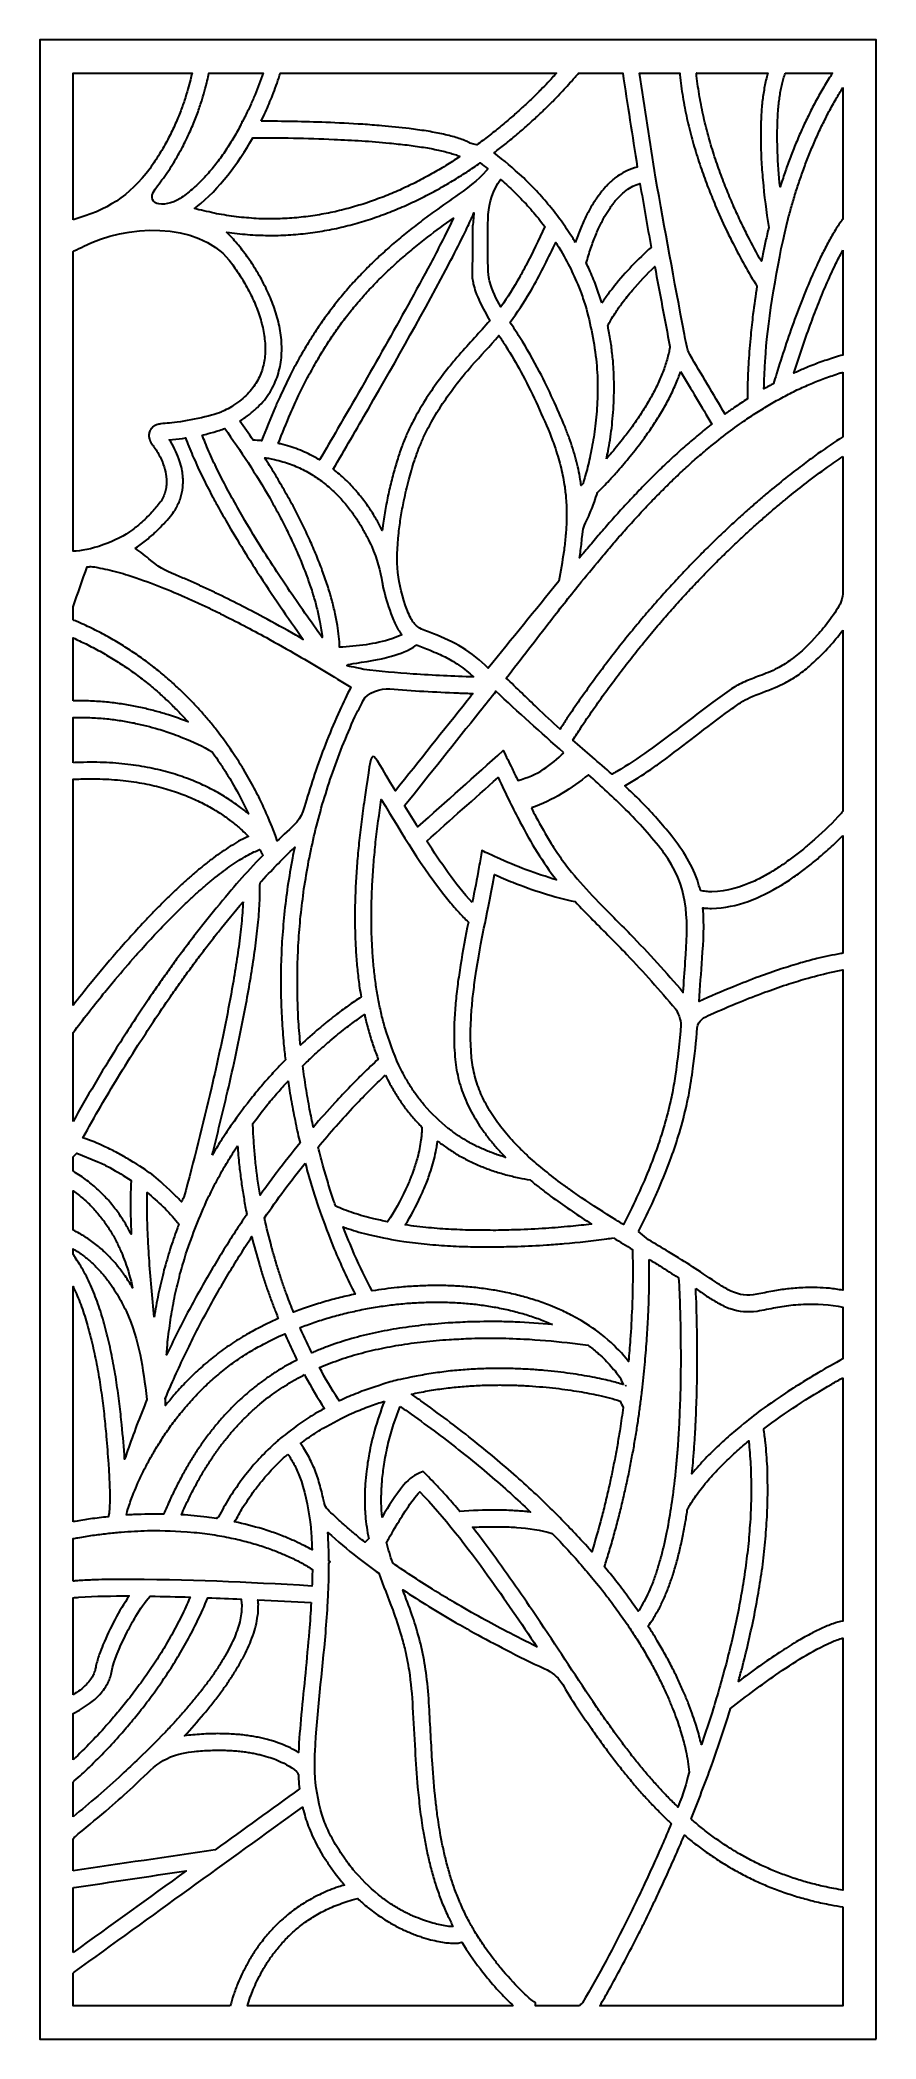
# Model space of a CAD drawing. Header units: centimetres. Extents: x 8.3 to 13.5, y -9 to 3.5.
import ezdxf

# ---------------------------------------------------------------- set-up
doc = ezdxf.new("R2010")
doc.units = ezdxf.units.CM
doc.header["$MEASUREMENT"] = 0
doc.layers.add('layer 1', color=7, linetype='Continuous')

msp = doc.modelspace()

# ---------------------------------------------------------------- linework, layer by layer
at = {"layer": 'layer 1', "color": 250, "lineweight": 30}
for points, knots in [([(13.53466, -9.00021), (11.79826, -9.00021), (10.06185, -9.00021), (8.32544, -9.00021), (8.32544, -9.00021), (8.32544, -4.84831), (8.32544, -0.6964), (8.32544, 3.4555), (8.32544, 3.4555), (10.06185, 3.4555), (11.79826, 3.4555), (13.53466, 3.4555), (13.53466, 3.4555), (13.53466, -0.6964), (13.53466, -4.84831), (13.53466, -9.00021)], [0, 0, 0, 0, 0.2, 0.2, 0.2, 0.2, 0.4, 0.4, 0.4, 0.4, 0.6, 0.6, 0.6, 0.6, 1, 1, 1, 1]), ([(8.53175, 2.33537), (8.74232, 2.39427), (8.87995, 2.48111), (9.01096, 2.65542), (9.01096, 2.65542), (9.02131, 2.67038), (9.03167, 2.68534), (9.04203, 2.7003), (9.04203, 2.7003), (9.0516, 2.7153), (9.06118, 2.73029), (9.07076, 2.74529), (9.07076, 2.74529), (9.07958, 2.76024), (9.08841, 2.7752), (9.09723, 2.79015), (9.09723, 2.79015), (9.10533, 2.80498), (9.11344, 2.81981), (9.12154, 2.83465), (9.12154, 2.83465), (9.12894, 2.84928), (9.13634, 2.86391), (9.14375, 2.87854), (9.14375, 2.87854), (9.15048, 2.89289), (9.15721, 2.90725), (9.16395, 2.9216), (9.16395, 2.9216), (9.17004, 2.93559), (9.17613, 2.94959), (9.18222, 2.96358), (9.18222, 2.96358), (9.18769, 2.97713), (9.19317, 2.99069), (9.19864, 3.00425), (9.19864, 3.00425), (9.20786, 3.02972), (9.21708, 3.05519), (9.2263, 3.08067), (9.2263, 3.08067), (9.23339, 3.10342), (9.24048, 3.12618), (9.24758, 3.14894), (9.24758, 3.14894), (9.25278, 3.16834), (9.25798, 3.18774), (9.26318, 3.20714), (9.26318, 3.20714), (9.26651, 3.22114), (9.26979, 3.23514), (9.27284, 3.24919), (9.27284, 3.24919), (9.02581, 3.24919), (8.77878, 3.24919), (8.53175, 3.24919), (8.53175, 3.24919), (8.53175, 2.94458), (8.53175, 2.63998), (8.53175, 2.33537)], [0, 0, 0, 0, 0.0625, 0.0625, 0.0625, 0.0625, 0.125, 0.125, 0.125, 0.125, 0.1875, 0.1875, 0.1875, 0.1875, 0.25, 0.25, 0.25, 0.25, 0.3125, 0.3125, 0.3125, 0.3125, 0.375, 0.375, 0.375, 0.375, 0.4375, 0.4375, 0.4375, 0.4375, 0.5, 0.5, 0.5, 0.5, 0.5625, 0.5625, 0.5625, 0.5625, 0.625, 0.625, 0.625, 0.625, 0.6875, 0.6875, 0.6875, 0.6875, 0.75, 0.75, 0.75, 0.75, 0.8125, 0.8125, 0.8125, 0.8125, 0.875, 0.875, 0.875, 0.875, 1, 1, 1, 1]), ([(9.19866, 2.46731), (9.21135, 2.4765), (9.22404, 2.48569), (9.23672, 2.49487), (9.23672, 2.49487), (9.24895, 2.50483), (9.26117, 2.51478), (9.27339, 2.52474), (9.27339, 2.52474), (9.28515, 2.53538), (9.29691, 2.54603), (9.30867, 2.55668), (9.30867, 2.55668), (9.31995, 2.56794), (9.33124, 2.5792), (9.34253, 2.59047), (9.34253, 2.59047), (9.35334, 2.60226), (9.36416, 2.61406), (9.37497, 2.62586), (9.37497, 2.62586), (9.38531, 2.6381), (9.39565, 2.65035), (9.40598, 2.6626), (9.40598, 2.6626), (9.41584, 2.67522), (9.4257, 2.68784), (9.43556, 2.70046), (9.43556, 2.70046), (9.44493, 2.71336), (9.45431, 2.72626), (9.46369, 2.73916), (9.46369, 2.73916), (9.47258, 2.75227), (9.48148, 2.76537), (9.49037, 2.77847), (9.49037, 2.77847), (9.49878, 2.79169), (9.5072, 2.80491), (9.51561, 2.81812), (9.51561, 2.81812), (9.52354, 2.83137), (9.53147, 2.84462), (9.5394, 2.85786), (9.5394, 2.85786), (9.54685, 2.87105), (9.5543, 2.88424), (9.56175, 2.89743), (9.56175, 2.89743), (9.56879, 2.91095), (9.57583, 2.92447), (9.58287, 2.938), (9.58287, 2.938), (9.58287, 2.94149), (9.58287, 2.94497), (9.58287, 2.94846), (9.58287, 2.94846), (9.58469, 2.94848), (9.58652, 2.9485), (9.58834, 2.94851), (9.58834, 2.94851), (9.59294, 2.95734), (9.59754, 2.96618), (9.60213, 2.97501), (9.60213, 2.97501), (9.6137, 2.99961), (9.62526, 3.02421), (9.63682, 3.0488), (9.63682, 3.0488), (9.64651, 3.07145), (9.65619, 3.0941), (9.66588, 3.11675), (9.66588, 3.11675), (9.68332, 3.16042), (9.70035, 3.20447), (9.71514, 3.24919), (9.71514, 3.24919), (9.60279, 3.24919), (9.49045, 3.24919), (9.3781, 3.24919), (9.3781, 3.24919), (9.37165, 3.21683), (9.36395, 3.18483), (9.3557, 3.15276), (9.3557, 3.15276), (9.3492, 3.13027), (9.34269, 3.10777), (9.33619, 3.08528), (9.33619, 3.08528), (9.32757, 3.05962), (9.31895, 3.03395), (9.31033, 3.00829), (9.31033, 3.00829), (9.30514, 2.99446), (9.29996, 2.98064), (9.29477, 2.96681), (9.29477, 2.96681), (9.28897, 2.95243), (9.28316, 2.93805), (9.27735, 2.92367), (9.27735, 2.92367), (9.27088, 2.90882), (9.26442, 2.89396), (9.25795, 2.8791), (9.25795, 2.8791), (9.25079, 2.86385), (9.24364, 2.84859), (9.23648, 2.83334), (9.23648, 2.83334), (9.2286, 2.81777), (9.22072, 2.8022), (9.21284, 2.78662), (9.21284, 2.78662), (9.20421, 2.77081), (9.19557, 2.75501), (9.18694, 2.7392), (9.18694, 2.7392), (9.17752, 2.72323), (9.16809, 2.70726), (9.15867, 2.6913), (9.15867, 2.6913), (9.14842, 2.67525), (9.13818, 2.65921), (9.12793, 2.64317), (9.12793, 2.64317), (9.11683, 2.62713), (9.10573, 2.61109), (9.09463, 2.59505), (9.09463, 2.59505), (9.08264, 2.5791), (9.07065, 2.56315), (9.05866, 2.5472), (9.05866, 2.5472), (8.95741, 2.42343), (9.09727, 2.40488), (9.19866, 2.46731)], [0, 0, 0, 0, 0.02857143, 0.02857143, 0.02857143, 0.02857143, 0.05714286, 0.05714286, 0.05714286, 0.05714286, 0.08571429, 0.08571429, 0.08571429, 0.08571429, 0.11428571, 0.11428571, 0.11428571, 0.11428571, 0.14285714, 0.14285714, 0.14285714, 0.14285714, 0.17142857, 0.17142857, 0.17142857, 0.17142857, 0.2, 0.2, 0.2, 0.2, 0.22857143, 0.22857143, 0.22857143, 0.22857143, 0.25714286, 0.25714286, 0.25714286, 0.25714286, 0.28571429, 0.28571429, 0.28571429, 0.28571429, 0.31428571, 0.31428571, 0.31428571, 0.31428571, 0.34285714, 0.34285714, 0.34285714, 0.34285714, 0.37142857, 0.37142857, 0.37142857, 0.37142857, 0.4, 0.4, 0.4, 0.4, 0.42857143, 0.42857143, 0.42857143, 0.42857143, 0.45714286, 0.45714286, 0.45714286, 0.45714286, 0.48571429, 0.48571429, 0.48571429, 0.48571429, 0.51428571, 0.51428571, 0.51428571, 0.51428571, 0.54285714, 0.54285714, 0.54285714, 0.54285714, 0.57142857, 0.57142857, 0.57142857, 0.57142857, 0.6, 0.6, 0.6, 0.6, 0.62857143, 0.62857143, 0.62857143, 0.62857143, 0.65714286, 0.65714286, 0.65714286, 0.65714286, 0.68571429, 0.68571429, 0.68571429, 0.68571429, 0.71428571, 0.71428571, 0.71428571, 0.71428571, 0.74285714, 0.74285714, 0.74285714, 0.74285714, 0.77142857, 0.77142857, 0.77142857, 0.77142857, 0.8, 0.8, 0.8, 0.8, 0.82857143, 0.82857143, 0.82857143, 0.82857143, 0.85714286, 0.85714286, 0.85714286, 0.85714286, 0.88571429, 0.88571429, 0.88571429, 0.88571429, 0.91428571, 0.91428571, 0.91428571, 0.91428571, 0.94285714, 0.94285714, 0.94285714, 0.94285714, 1, 1, 1, 1]), ([(9.70398, 2.94922), (9.83798, 2.94903), (9.97184, 2.94637), (10.10578, 2.94173), (10.10578, 2.94173), (10.1829, 2.93861), (10.25989, 2.93475), (10.33694, 2.93004), (10.33694, 2.93004), (10.37612, 2.92712), (10.4153, 2.9242), (10.45448, 2.92128), (10.45448, 2.92128), (10.51161, 2.91614), (10.56849, 2.91035), (10.62547, 2.90373), (10.62547, 2.90373), (10.66097, 2.89871), (10.69647, 2.89368), (10.73198, 2.88865), (10.73198, 2.88865), (10.74865, 2.88576), (10.76533, 2.88286), (10.782, 2.87997), (10.782, 2.87997), (10.79783, 2.87679), (10.81365, 2.87362), (10.82948, 2.87045), (10.82948, 2.87045), (10.84436, 2.86697), (10.85924, 2.86349), (10.87411, 2.86001), (10.87411, 2.86001), (10.88797, 2.8562), (10.90182, 2.85238), (10.91567, 2.84856), (10.91567, 2.84856), (10.92842, 2.84436), (10.94118, 2.84016), (10.95394, 2.83596), (10.95394, 2.83596), (10.96555, 2.83128), (10.97717, 2.82661), (10.98879, 2.82194), (10.98879, 2.82194), (10.99662, 2.81798), (11.00446, 2.81402), (11.01229, 2.81006), (11.01229, 2.81006), (11.02368, 2.80721), (11.03507, 2.80436), (11.04647, 2.80151), (11.04647, 2.80151), (11.05918, 2.81076), (11.0719, 2.82), (11.08462, 2.82925), (11.08462, 2.82925), (11.10863, 2.84782), (11.13265, 2.8664), (11.15666, 2.88497), (11.15666, 2.88497), (11.17918, 2.90342), (11.2017, 2.92186), (11.22422, 2.94031), (11.22422, 2.94031), (11.2452, 2.95843), (11.26618, 2.97654), (11.28716, 2.99466), (11.28716, 2.99466), (11.30655, 3.01224), (11.32595, 3.02983), (11.34534, 3.04742), (11.34534, 3.04742), (11.3631, 3.06427), (11.38085, 3.08112), (11.39861, 3.09798), (11.39861, 3.09798), (11.41468, 3.1139), (11.43076, 3.12981), (11.44683, 3.14573), (11.44683, 3.14573), (11.46117, 3.16052), (11.47552, 3.1753), (11.48986, 3.19008), (11.48986, 3.19008), (11.50797, 3.20979), (11.52609, 3.22949), (11.5442, 3.24919), (11.5442, 3.24919), (10.97055, 3.24919), (10.39689, 3.24919), (9.82324, 3.24919), (9.82324, 3.24919), (9.82164, 3.24393), (9.82001, 3.23867), (9.81836, 3.23342), (9.81836, 3.23342), (9.8048, 3.19191), (9.79, 3.15109), (9.77438, 3.11031), (9.77438, 3.11031), (9.76046, 3.07546), (9.746, 3.04104), (9.73097, 3.00666), (9.73097, 3.00666), (9.72197, 2.98751), (9.71298, 2.96837), (9.70398, 2.94922)], [0, 0, 0, 0, 0.03571429, 0.03571429, 0.03571429, 0.03571429, 0.07142857, 0.07142857, 0.07142857, 0.07142857, 0.10714286, 0.10714286, 0.10714286, 0.10714286, 0.14285714, 0.14285714, 0.14285714, 0.14285714, 0.17857143, 0.17857143, 0.17857143, 0.17857143, 0.21428571, 0.21428571, 0.21428571, 0.21428571, 0.25, 0.25, 0.25, 0.25, 0.28571429, 0.28571429, 0.28571429, 0.28571429, 0.32142857, 0.32142857, 0.32142857, 0.32142857, 0.35714286, 0.35714286, 0.35714286, 0.35714286, 0.39285714, 0.39285714, 0.39285714, 0.39285714, 0.42857143, 0.42857143, 0.42857143, 0.42857143, 0.46428571, 0.46428571, 0.46428571, 0.46428571, 0.5, 0.5, 0.5, 0.5, 0.53571429, 0.53571429, 0.53571429, 0.53571429, 0.57142857, 0.57142857, 0.57142857, 0.57142857, 0.60714286, 0.60714286, 0.60714286, 0.60714286, 0.64285714, 0.64285714, 0.64285714, 0.64285714, 0.67857143, 0.67857143, 0.67857143, 0.67857143, 0.71428571, 0.71428571, 0.71428571, 0.71428571, 0.75, 0.75, 0.75, 0.75, 0.78571429, 0.78571429, 0.78571429, 0.78571429, 0.82142857, 0.82142857, 0.82142857, 0.82142857, 0.85714286, 0.85714286, 0.85714286, 0.85714286, 0.89285714, 0.89285714, 0.89285714, 0.89285714, 0.92857143, 0.92857143, 0.92857143, 0.92857143, 1, 1, 1, 1]), ([(11.66094, 2.19337), (11.66327, 2.20026), (11.66559, 2.20715), (11.66792, 2.21404), (11.66792, 2.21404), (11.67337, 2.22868), (11.67883, 2.24333), (11.68428, 2.25797), (11.68428, 2.25797), (11.68989, 2.27164), (11.6955, 2.28532), (11.70111, 2.29899), (11.70111, 2.29899), (11.70685, 2.31173), (11.71259, 2.32447), (11.71833, 2.33721), (11.71833, 2.33721), (11.72419, 2.34905), (11.73004, 2.36089), (11.7359, 2.37273), (11.7359, 2.37273), (11.74185, 2.3837), (11.74779, 2.39467), (11.75374, 2.40564), (11.75374, 2.40564), (11.75976, 2.41578), (11.76579, 2.42592), (11.77181, 2.43606), (11.77181, 2.43606), (11.77788, 2.44539), (11.78396, 2.45473), (11.79003, 2.46407), (11.79003, 2.46407), (11.79613, 2.47264), (11.80224, 2.48121), (11.80835, 2.48978), (11.80835, 2.48978), (11.81446, 2.49761), (11.82058, 2.50544), (11.82669, 2.51327), (11.82669, 2.51327), (11.83279, 2.5204), (11.8389, 2.52752), (11.845, 2.53465), (11.845, 2.53465), (11.85107, 2.5411), (11.85714, 2.54755), (11.8632, 2.554), (11.8632, 2.554), (11.86921, 2.55981), (11.87522, 2.56562), (11.88123, 2.57142), (11.88123, 2.57142), (11.88715, 2.57662), (11.89308, 2.58181), (11.899, 2.587), (11.899, 2.587), (11.90482, 2.59161), (11.91063, 2.59622), (11.91645, 2.60083), (11.91645, 2.60083), (11.92764, 2.60842), (11.93883, 2.61601), (11.95002, 2.6236), (11.95002, 2.6236), (11.96045, 2.62923), (11.97087, 2.63487), (11.9813, 2.6405), (11.9813, 2.6405), (12.00258, 2.65001), (12.02417, 2.6586), (12.04718, 2.66295), (12.04718, 2.66295), (12.01682, 2.85836), (11.98647, 3.05378), (11.95611, 3.24919), (11.95611, 3.24919), (11.86448, 3.24919), (11.77285, 3.24919), (11.68122, 3.24919), (11.68122, 3.24919), (11.66663, 3.23188), (11.65184, 3.21476), (11.63693, 3.19767), (11.63693, 3.19767), (11.61281, 3.17143), (11.58869, 3.14519), (11.56456, 3.11894), (11.56456, 3.11894), (11.54976, 3.10369), (11.53495, 3.08843), (11.52015, 3.07317), (11.52015, 3.07317), (11.50357, 3.05675), (11.48699, 3.04033), (11.47042, 3.02391), (11.47042, 3.02391), (11.45211, 3.00654), (11.4338, 2.98916), (11.4155, 2.97179), (11.4155, 2.97179), (11.39551, 2.95366), (11.37552, 2.93553), (11.35552, 2.9174), (11.35552, 2.9174), (11.33389, 2.89872), (11.31225, 2.88004), (11.29062, 2.86136), (11.29062, 2.86136), (11.26738, 2.84233), (11.24414, 2.82329), (11.22091, 2.80426), (11.22091, 2.80426), (11.1989, 2.78723), (11.17688, 2.7702), (11.15487, 2.75318), (11.15487, 2.75318), (11.22156, 2.70023), (11.2666, 2.66155), (11.33921, 2.59632), (11.33921, 2.59632), (11.36944, 2.56553), (11.39968, 2.53474), (11.42991, 2.50395), (11.42991, 2.50395), (11.45698, 2.4726), (11.48405, 2.44126), (11.51113, 2.40992), (11.51113, 2.40992), (11.53517, 2.37814), (11.55922, 2.34635), (11.58327, 2.31457), (11.58327, 2.31457), (11.60443, 2.28247), (11.62559, 2.25036), (11.64675, 2.21826), (11.64675, 2.21826), (11.65148, 2.20996), (11.65621, 2.20167), (11.66094, 2.19337)], [0, 0, 0, 0, 0.02777778, 0.02777778, 0.02777778, 0.02777778, 0.05555556, 0.05555556, 0.05555556, 0.05555556, 0.08333333, 0.08333333, 0.08333333, 0.08333333, 0.11111111, 0.11111111, 0.11111111, 0.11111111, 0.13888889, 0.13888889, 0.13888889, 0.13888889, 0.16666667, 0.16666667, 0.16666667, 0.16666667, 0.19444444, 0.19444444, 0.19444444, 0.19444444, 0.22222222, 0.22222222, 0.22222222, 0.22222222, 0.25, 0.25, 0.25, 0.25, 0.27777778, 0.27777778, 0.27777778, 0.27777778, 0.30555556, 0.30555556, 0.30555556, 0.30555556, 0.33333333, 0.33333333, 0.33333333, 0.33333333, 0.36111111, 0.36111111, 0.36111111, 0.36111111, 0.38888889, 0.38888889, 0.38888889, 0.38888889, 0.41666667, 0.41666667, 0.41666667, 0.41666667, 0.44444444, 0.44444444, 0.44444444, 0.44444444, 0.47222222, 0.47222222, 0.47222222, 0.47222222, 0.5, 0.5, 0.5, 0.5, 0.52777778, 0.52777778, 0.52777778, 0.52777778, 0.55555556, 0.55555556, 0.55555556, 0.55555556, 0.58333333, 0.58333333, 0.58333333, 0.58333333, 0.61111111, 0.61111111, 0.61111111, 0.61111111, 0.63888889, 0.63888889, 0.63888889, 0.63888889, 0.66666667, 0.66666667, 0.66666667, 0.66666667, 0.69444444, 0.69444444, 0.69444444, 0.69444444, 0.72222222, 0.72222222, 0.72222222, 0.72222222, 0.75, 0.75, 0.75, 0.75, 0.77777778, 0.77777778, 0.77777778, 0.77777778, 0.80555556, 0.80555556, 0.80555556, 0.80555556, 0.83333333, 0.83333333, 0.83333333, 0.83333333, 0.86111111, 0.86111111, 0.86111111, 0.86111111, 0.88888889, 0.88888889, 0.88888889, 0.88888889, 0.91666667, 0.91666667, 0.91666667, 0.91666667, 0.94444444, 0.94444444, 0.94444444, 0.94444444, 1, 1, 1, 1]), ([(12.7338, 1.30187), (12.73523, 1.35202), (12.73761, 1.40201), (12.74049, 1.4521), (12.74049, 1.4521), (12.74422, 1.50677), (12.74864, 1.56126), (12.75361, 1.61583), (12.75361, 1.61583), (12.75835, 1.65886), (12.76309, 1.70188), (12.76783, 1.74491), (12.76783, 1.74491), (12.77552, 1.80389), (12.78352, 1.86273), (12.79296, 1.92147), (12.79296, 1.92147), (12.7386, 2.00725), (12.69013, 2.09672), (12.64362, 2.18695), (12.64362, 2.18695), (12.62911, 2.21645), (12.61461, 2.24595), (12.6001, 2.27545), (12.6001, 2.27545), (12.57694, 2.32501), (12.55462, 2.37472), (12.53291, 2.42494), (12.53291, 2.42494), (12.51816, 2.46146), (12.50341, 2.49798), (12.48865, 2.53451), (12.48865, 2.53451), (12.48149, 2.55365), (12.47432, 2.57279), (12.46715, 2.59193), (12.46715, 2.59193), (12.46019, 2.61162), (12.45324, 2.6313), (12.44628, 2.65098), (12.44628, 2.65098), (12.43958, 2.67117), (12.43288, 2.69136), (12.42618, 2.71155), (12.42618, 2.71155), (12.4198, 2.73221), (12.41341, 2.75287), (12.40703, 2.77353), (12.40703, 2.77353), (12.40101, 2.79462), (12.39499, 2.81571), (12.38897, 2.8368), (12.38897, 2.8368), (12.38337, 2.8583), (12.37776, 2.87979), (12.37216, 2.90128), (12.37216, 2.90128), (12.36703, 2.92313), (12.3619, 2.94499), (12.35677, 2.96684), (12.35677, 2.96684), (12.35216, 2.98903), (12.34755, 3.01121), (12.34294, 3.0334), (12.34294, 3.0334), (12.33891, 3.05587), (12.33488, 3.07835), (12.33085, 3.10083), (12.33085, 3.10083), (12.32745, 3.12356), (12.32404, 3.1463), (12.32064, 3.16903), (12.32064, 3.16903), (12.31793, 3.19199), (12.31521, 3.21495), (12.31249, 3.2379), (12.31249, 3.2379), (12.31217, 3.24167), (12.31185, 3.24543), (12.31153, 3.24919), (12.31153, 3.24919), (12.22785, 3.24919), (12.14418, 3.24919), (12.0605, 3.24919), (12.0605, 3.24919), (12.09405, 3.03322), (12.1276, 2.81725), (12.16115, 2.60127), (12.16115, 2.60127), (12.21858, 2.2739), (12.27606, 1.96381), (12.34066, 1.62097), (12.34066, 1.62097), (12.34636, 1.5907), (12.35628, 1.5256), (12.37443, 1.49504), (12.37443, 1.49504), (12.4478, 1.37147), (12.52116, 1.24791), (12.59453, 1.12434), (12.59453, 1.12434), (12.61363, 1.13804), (12.63272, 1.15173), (12.65182, 1.16543), (12.65182, 1.16543), (12.67895, 1.18349), (12.70608, 1.20156), (12.73321, 1.21962), (12.73321, 1.21962), (12.73317, 1.24704), (12.73325, 1.27441), (12.7338, 1.30187)], [0, 0, 0, 0, 0.03448276, 0.03448276, 0.03448276, 0.03448276, 0.06896552, 0.06896552, 0.06896552, 0.06896552, 0.10344828, 0.10344828, 0.10344828, 0.10344828, 0.13793103, 0.13793103, 0.13793103, 0.13793103, 0.17241379, 0.17241379, 0.17241379, 0.17241379, 0.20689655, 0.20689655, 0.20689655, 0.20689655, 0.24137931, 0.24137931, 0.24137931, 0.24137931, 0.27586207, 0.27586207, 0.27586207, 0.27586207, 0.31034483, 0.31034483, 0.31034483, 0.31034483, 0.34482759, 0.34482759, 0.34482759, 0.34482759, 0.37931034, 0.37931034, 0.37931034, 0.37931034, 0.4137931, 0.4137931, 0.4137931, 0.4137931, 0.44827586, 0.44827586, 0.44827586, 0.44827586, 0.48275862, 0.48275862, 0.48275862, 0.48275862, 0.51724138, 0.51724138, 0.51724138, 0.51724138, 0.55172414, 0.55172414, 0.55172414, 0.55172414, 0.5862069, 0.5862069, 0.5862069, 0.5862069, 0.62068966, 0.62068966, 0.62068966, 0.62068966, 0.65517241, 0.65517241, 0.65517241, 0.65517241, 0.68965517, 0.68965517, 0.68965517, 0.68965517, 0.72413793, 0.72413793, 0.72413793, 0.72413793, 0.75862069, 0.75862069, 0.75862069, 0.75862069, 0.79310345, 0.79310345, 0.79310345, 0.79310345, 0.82758621, 0.82758621, 0.82758621, 0.82758621, 0.86206897, 0.86206897, 0.86206897, 0.86206897, 0.89655172, 0.89655172, 0.89655172, 0.89655172, 0.93103448, 0.93103448, 0.93103448, 0.93103448, 1, 1, 1, 1]), ([(12.41506, 3.24919), (12.41508, 3.24892), (12.4151, 3.24864), (12.41513, 3.24836), (12.41513, 3.24836), (12.41772, 3.22648), (12.42031, 3.20461), (12.4229, 3.18273), (12.4229, 3.18273), (12.42614, 3.16101), (12.42939, 3.13929), (12.43264, 3.11757), (12.43264, 3.11757), (12.4365, 3.09604), (12.44036, 3.07452), (12.44423, 3.053), (12.44423, 3.053), (12.44865, 3.03171), (12.45307, 3.01042), (12.45749, 2.98913), (12.45749, 2.98913), (12.46243, 2.96811), (12.46736, 2.9471), (12.4723, 2.92608), (12.4723, 2.92608), (12.47769, 2.90538), (12.48309, 2.88468), (12.48849, 2.86397), (12.48849, 2.86397), (12.49429, 2.84362), (12.5001, 2.82327), (12.50591, 2.80291), (12.50591, 2.80291), (12.51208, 2.78295), (12.51825, 2.76299), (12.52442, 2.74302), (12.52442, 2.74302), (12.5309, 2.72349), (12.53738, 2.70395), (12.54387, 2.68442), (12.54387, 2.68442), (12.55061, 2.66535), (12.55735, 2.64628), (12.56409, 2.62721), (12.56409, 2.62721), (12.57815, 2.59062), (12.59221, 2.55404), (12.60627, 2.51745), (12.60627, 2.51745), (12.62076, 2.48319), (12.63524, 2.44893), (12.64973, 2.41466), (12.64973, 2.41466), (12.66424, 2.38303), (12.67875, 2.35139), (12.69326, 2.31976), (12.69326, 2.31976), (12.70737, 2.29105), (12.72149, 2.26235), (12.7356, 2.23364), (12.7356, 2.23364), (12.7629, 2.18068), (12.79079, 2.12819), (12.82038, 2.07648), (12.82038, 2.07648), (12.82323, 2.09108), (12.82607, 2.10569), (12.82892, 2.12029), (12.82892, 2.12029), (12.83474, 2.14755), (12.84057, 2.17481), (12.84639, 2.20207), (12.84639, 2.20207), (12.85305, 2.23051), (12.85971, 2.25894), (12.86638, 2.28737), (12.86638, 2.28737), (12.85029, 2.38578), (12.83835, 2.48452), (12.82901, 2.58379), (12.82901, 2.58379), (12.82548, 2.62616), (12.82246, 2.66845), (12.81993, 2.71089), (12.81993, 2.71089), (12.81879, 2.74055), (12.81764, 2.7702), (12.8165, 2.79986), (12.8165, 2.79986), (12.81631, 2.83), (12.81612, 2.86014), (12.81593, 2.89028), (12.81593, 2.89028), (12.81692, 2.92037), (12.81792, 2.95046), (12.81891, 2.98055), (12.81891, 2.98055), (12.81992, 2.99541), (12.82094, 3.01027), (12.82195, 3.02513), (12.82195, 3.02513), (12.82335, 3.03978), (12.82475, 3.05444), (12.82615, 3.06909), (12.82615, 3.06909), (12.82796, 3.08347), (12.82978, 3.09785), (12.83159, 3.11223), (12.83159, 3.11223), (12.83386, 3.12628), (12.83613, 3.14032), (12.8384, 3.15437), (12.8384, 3.15437), (12.84116, 3.16803), (12.84392, 3.18168), (12.84668, 3.19534), (12.84668, 3.19534), (12.84997, 3.20854), (12.85326, 3.22175), (12.85655, 3.23495), (12.85655, 3.23495), (12.858, 3.2397), (12.85945, 3.24445), (12.8609, 3.24919), (12.8609, 3.24919), (12.71228, 3.24919), (12.56367, 3.24919), (12.41506, 3.24919)], [0, 0, 0, 0, 0.03030303, 0.03030303, 0.03030303, 0.03030303, 0.06060606, 0.06060606, 0.06060606, 0.06060606, 0.09090909, 0.09090909, 0.09090909, 0.09090909, 0.12121212, 0.12121212, 0.12121212, 0.12121212, 0.15151515, 0.15151515, 0.15151515, 0.15151515, 0.18181818, 0.18181818, 0.18181818, 0.18181818, 0.21212121, 0.21212121, 0.21212121, 0.21212121, 0.24242424, 0.24242424, 0.24242424, 0.24242424, 0.27272727, 0.27272727, 0.27272727, 0.27272727, 0.3030303, 0.3030303, 0.3030303, 0.3030303, 0.33333333, 0.33333333, 0.33333333, 0.33333333, 0.36363636, 0.36363636, 0.36363636, 0.36363636, 0.39393939, 0.39393939, 0.39393939, 0.39393939, 0.42424242, 0.42424242, 0.42424242, 0.42424242, 0.45454545, 0.45454545, 0.45454545, 0.45454545, 0.48484848, 0.48484848, 0.48484848, 0.48484848, 0.51515152, 0.51515152, 0.51515152, 0.51515152, 0.54545455, 0.54545455, 0.54545455, 0.54545455, 0.57575758, 0.57575758, 0.57575758, 0.57575758, 0.60606061, 0.60606061, 0.60606061, 0.60606061, 0.63636364, 0.63636364, 0.63636364, 0.63636364, 0.66666667, 0.66666667, 0.66666667, 0.66666667, 0.6969697, 0.6969697, 0.6969697, 0.6969697, 0.72727273, 0.72727273, 0.72727273, 0.72727273, 0.75757576, 0.75757576, 0.75757576, 0.75757576, 0.78787879, 0.78787879, 0.78787879, 0.78787879, 0.81818182, 0.81818182, 0.81818182, 0.81818182, 0.84848485, 0.84848485, 0.84848485, 0.84848485, 0.87878788, 0.87878788, 0.87878788, 0.87878788, 0.90909091, 0.90909091, 0.90909091, 0.90909091, 0.93939394, 0.93939394, 0.93939394, 0.93939394, 1, 1, 1, 1]), ([(12.96935, 3.24919), (12.96821, 3.24613), (12.96707, 3.24307), (12.96594, 3.24), (12.96594, 3.24), (12.96262, 3.22914), (12.95931, 3.21828), (12.956, 3.20741), (12.956, 3.20741), (12.95311, 3.19582), (12.95022, 3.18423), (12.94733, 3.17264), (12.94733, 3.17264), (12.94486, 3.1604), (12.94238, 3.14816), (12.93991, 3.13593), (12.93991, 3.13593), (12.93784, 3.12313), (12.93578, 3.11034), (12.93371, 3.09754), (12.93371, 3.09754), (12.93204, 3.08427), (12.93036, 3.071), (12.92868, 3.05772), (12.92868, 3.05772), (12.92738, 3.04406), (12.92607, 3.03039), (12.92477, 3.01672), (12.92477, 3.01672), (12.92319, 2.98853), (12.92162, 2.96033), (12.92004, 2.93213), (12.92004, 2.93213), (12.91968, 2.9033), (12.91933, 2.87447), (12.91897, 2.84564), (12.91897, 2.84564), (12.91964, 2.81678), (12.92031, 2.78793), (12.92098, 2.75907), (12.92098, 2.75907), (12.92435, 2.68578), (12.92931, 2.61281), (12.9369, 2.53983), (12.9369, 2.53983), (12.94665, 2.56938), (12.9564, 2.59892), (12.96615, 2.62847), (12.96615, 2.62847), (12.97656, 2.65738), (12.98697, 2.6863), (12.99737, 2.71521), (12.99737, 2.71521), (13.00868, 2.74406), (13.01999, 2.77291), (13.03129, 2.80176), (13.03129, 2.80176), (13.04353, 2.83045), (13.05578, 2.85914), (13.06802, 2.88783), (13.06802, 2.88783), (13.08124, 2.91626), (13.09445, 2.94469), (13.10767, 2.97312), (13.10767, 2.97312), (13.12191, 3.0012), (13.13614, 3.02927), (13.15038, 3.05734), (13.15038, 3.05734), (13.16567, 3.08496), (13.18096, 3.11258), (13.19625, 3.1402), (13.19625, 3.1402), (13.21263, 3.16726), (13.22902, 3.19433), (13.24541, 3.22139), (13.24541, 3.22139), (13.25156, 3.23066), (13.25771, 3.23993), (13.26386, 3.24919), (13.26386, 3.24919), (13.16569, 3.24919), (13.06752, 3.24919), (12.96935, 3.24919)], [0, 0, 0, 0, 0.04545455, 0.04545455, 0.04545455, 0.04545455, 0.09090909, 0.09090909, 0.09090909, 0.09090909, 0.13636364, 0.13636364, 0.13636364, 0.13636364, 0.18181818, 0.18181818, 0.18181818, 0.18181818, 0.22727273, 0.22727273, 0.22727273, 0.22727273, 0.27272727, 0.27272727, 0.27272727, 0.27272727, 0.31818182, 0.31818182, 0.31818182, 0.31818182, 0.36363636, 0.36363636, 0.36363636, 0.36363636, 0.40909091, 0.40909091, 0.40909091, 0.40909091, 0.45454545, 0.45454545, 0.45454545, 0.45454545, 0.5, 0.5, 0.5, 0.5, 0.54545455, 0.54545455, 0.54545455, 0.54545455, 0.59090909, 0.59090909, 0.59090909, 0.59090909, 0.63636364, 0.63636364, 0.63636364, 0.63636364, 0.68181818, 0.68181818, 0.68181818, 0.68181818, 0.72727273, 0.72727273, 0.72727273, 0.72727273, 0.77272727, 0.77272727, 0.77272727, 0.77272727, 0.81818182, 0.81818182, 0.81818182, 0.81818182, 0.86363636, 0.86363636, 0.86363636, 0.86363636, 0.90909091, 0.90909091, 0.90909091, 0.90909091, 1, 1, 1, 1]), ([(13.32836, 3.15923), (13.31408, 3.13565), (13.2998, 3.11207), (13.28552, 3.08849), (13.28552, 3.08849), (13.27086, 3.062), (13.25619, 3.03551), (13.24153, 3.00902), (13.24153, 3.00902), (13.22784, 2.98203), (13.21416, 2.95504), (13.20047, 2.92804), (13.20047, 2.92804), (13.18773, 2.90064), (13.17499, 2.87324), (13.16225, 2.84583), (13.16225, 2.84583), (13.15042, 2.81812), (13.1386, 2.79041), (13.12677, 2.76269), (13.12677, 2.76269), (13.11583, 2.73477), (13.10489, 2.70684), (13.09394, 2.67892), (13.09394, 2.67892), (13.08385, 2.65088), (13.07376, 2.62284), (13.06367, 2.5948), (13.06367, 2.5948), (13.05439, 2.56675), (13.04511, 2.5387), (13.03584, 2.51065), (13.03584, 2.51065), (13.02735, 2.48268), (13.01886, 2.45471), (13.01037, 2.42674), (13.01037, 2.42674), (13.00263, 2.39896), (12.99489, 2.37118), (12.98715, 2.3434), (12.98715, 2.3434), (12.92998, 2.11955), (12.87164, 1.77459), (12.85103, 1.54822), (12.85103, 1.54822), (12.8485, 1.51403), (12.84597, 1.47983), (12.84344, 1.44563), (12.84344, 1.44563), (12.84031, 1.39125), (12.83749, 1.33683), (12.83656, 1.28236), (12.83656, 1.28236), (12.85657, 1.29356), (12.87658, 1.30477), (12.89658, 1.31598), (12.89658, 1.31598), (12.90226, 1.33544), (12.90798, 1.35488), (12.91383, 1.3743), (12.91383, 1.3743), (12.94868, 1.48839), (12.98678, 1.60125), (13.02735, 1.71345), (13.02735, 1.71345), (13.04846, 1.77051), (13.07023, 1.82719), (13.09281, 1.8837), (13.09281, 1.8837), (13.10493, 1.91267), (13.11704, 1.94163), (13.12915, 1.9706), (13.12915, 1.9706), (13.14799, 2.01346), (13.16733, 2.0559), (13.18742, 2.0982), (13.18742, 2.0982), (13.20109, 2.1251), (13.21476, 2.152), (13.22843, 2.17891), (13.22843, 2.17891), (13.23545, 2.19171), (13.24248, 2.20451), (13.24951, 2.21732), (13.24951, 2.21732), (13.25666, 2.2296), (13.26381, 2.24188), (13.27096, 2.25416), (13.27096, 2.25416), (13.27824, 2.26585), (13.28551, 2.27754), (13.29278, 2.28923), (13.29278, 2.28923), (13.30018, 2.30026), (13.30758, 2.3113), (13.31497, 2.32234), (13.31497, 2.32234), (13.31943, 2.32845), (13.3239, 2.33456), (13.32836, 2.34067), (13.32836, 2.34067), (13.32836, 2.61352), (13.32836, 2.88637), (13.32836, 3.15923)], [0, 0, 0, 0, 0.03703704, 0.03703704, 0.03703704, 0.03703704, 0.07407407, 0.07407407, 0.07407407, 0.07407407, 0.11111111, 0.11111111, 0.11111111, 0.11111111, 0.14814815, 0.14814815, 0.14814815, 0.14814815, 0.18518519, 0.18518519, 0.18518519, 0.18518519, 0.22222222, 0.22222222, 0.22222222, 0.22222222, 0.25925926, 0.25925926, 0.25925926, 0.25925926, 0.2962963, 0.2962963, 0.2962963, 0.2962963, 0.33333333, 0.33333333, 0.33333333, 0.33333333, 0.37037037, 0.37037037, 0.37037037, 0.37037037, 0.40740741, 0.40740741, 0.40740741, 0.40740741, 0.44444444, 0.44444444, 0.44444444, 0.44444444, 0.48148148, 0.48148148, 0.48148148, 0.48148148, 0.51851852, 0.51851852, 0.51851852, 0.51851852, 0.55555556, 0.55555556, 0.55555556, 0.55555556, 0.59259259, 0.59259259, 0.59259259, 0.59259259, 0.62962963, 0.62962963, 0.62962963, 0.62962963, 0.66666667, 0.66666667, 0.66666667, 0.66666667, 0.7037037, 0.7037037, 0.7037037, 0.7037037, 0.74074074, 0.74074074, 0.74074074, 0.74074074, 0.77777778, 0.77777778, 0.77777778, 0.77777778, 0.81481481, 0.81481481, 0.81481481, 0.81481481, 0.85185185, 0.85185185, 0.85185185, 0.85185185, 0.88888889, 0.88888889, 0.88888889, 0.88888889, 0.92592593, 0.92592593, 0.92592593, 0.92592593, 1, 1, 1, 1]), ([(10.94276, 2.72927), (10.93468, 2.73252), (10.9266, 2.73577), (10.91851, 2.73902), (10.91851, 2.73902), (10.90761, 2.74261), (10.89671, 2.7462), (10.88581, 2.74979), (10.88581, 2.74979), (10.87343, 2.7532), (10.86105, 2.75662), (10.84867, 2.76003), (10.84867, 2.76003), (10.83497, 2.76323), (10.82128, 2.76643), (10.80759, 2.76963), (10.80759, 2.76963), (10.79274, 2.77261), (10.77789, 2.77559), (10.76303, 2.77857), (10.76303, 2.77857), (10.74717, 2.78132), (10.7313, 2.78407), (10.71544, 2.78683), (10.71544, 2.78683), (10.68121, 2.79167), (10.64698, 2.79652), (10.61276, 2.80136), (10.61276, 2.80136), (10.57606, 2.80537), (10.53936, 2.80937), (10.50266, 2.81337), (10.50266, 2.81337), (10.44518, 2.81855), (10.38776, 2.82309), (10.3302, 2.8271), (10.3302, 2.8271), (10.2727, 2.83062), (10.21525, 2.83371), (10.15772, 2.83639), (10.15772, 2.83639), (9.98899, 2.84321), (9.82002, 2.84714), (9.65114, 2.84595), (9.65114, 2.84595), (9.55877, 2.68241), (9.44655, 2.53272), (9.29959, 2.41304), (9.29959, 2.41304), (9.29613, 2.41053), (9.29267, 2.40802), (9.2892, 2.40552), (9.2892, 2.40552), (9.29789, 2.40294), (9.30657, 2.40036), (9.31526, 2.39778), (9.31526, 2.39778), (9.35749, 2.38842), (9.39971, 2.37906), (9.44194, 2.36971), (9.44194, 2.36971), (9.4834, 2.36355), (9.52487, 2.3574), (9.56633, 2.35125), (9.56633, 2.35125), (9.607, 2.3481), (9.64767, 2.34495), (9.68833, 2.3418), (9.68833, 2.3418), (9.72818, 2.34145), (9.76803, 2.3411), (9.80787, 2.34076), (9.80787, 2.34076), (9.84687, 2.34302), (9.88586, 2.34529), (9.92486, 2.34755), (9.92486, 2.34755), (9.96297, 2.35223), (10.00107, 2.35691), (10.03918, 2.36159), (10.03918, 2.36159), (10.07637, 2.36849), (10.11355, 2.3754), (10.15074, 2.3823), (10.15074, 2.3823), (10.18696, 2.39124), (10.22318, 2.40018), (10.2594, 2.40912), (10.2594, 2.40912), (10.29462, 2.4199), (10.32984, 2.43068), (10.36505, 2.44146), (10.36505, 2.44146), (10.39922, 2.4539), (10.43339, 2.46633), (10.46755, 2.47876), (10.46755, 2.47876), (10.50062, 2.49265), (10.53369, 2.50653), (10.56676, 2.52042), (10.56676, 2.52042), (10.59868, 2.53557), (10.6306, 2.55072), (10.66252, 2.56587), (10.66252, 2.56587), (10.69325, 2.58209), (10.72398, 2.59831), (10.75471, 2.61453), (10.75471, 2.61453), (10.78419, 2.63161), (10.81367, 2.6487), (10.84316, 2.66578), (10.84316, 2.66578), (10.87135, 2.68354), (10.89954, 2.7013), (10.92773, 2.71905), (10.92773, 2.71905), (10.93274, 2.72246), (10.93775, 2.72586), (10.94276, 2.72927)], [0, 0, 0, 0, 0.03225806, 0.03225806, 0.03225806, 0.03225806, 0.06451613, 0.06451613, 0.06451613, 0.06451613, 0.09677419, 0.09677419, 0.09677419, 0.09677419, 0.12903226, 0.12903226, 0.12903226, 0.12903226, 0.16129032, 0.16129032, 0.16129032, 0.16129032, 0.19354839, 0.19354839, 0.19354839, 0.19354839, 0.22580645, 0.22580645, 0.22580645, 0.22580645, 0.25806452, 0.25806452, 0.25806452, 0.25806452, 0.29032258, 0.29032258, 0.29032258, 0.29032258, 0.32258065, 0.32258065, 0.32258065, 0.32258065, 0.35483871, 0.35483871, 0.35483871, 0.35483871, 0.38709677, 0.38709677, 0.38709677, 0.38709677, 0.41935484, 0.41935484, 0.41935484, 0.41935484, 0.4516129, 0.4516129, 0.4516129, 0.4516129, 0.48387097, 0.48387097, 0.48387097, 0.48387097, 0.51612903, 0.51612903, 0.51612903, 0.51612903, 0.5483871, 0.5483871, 0.5483871, 0.5483871, 0.58064516, 0.58064516, 0.58064516, 0.58064516, 0.61290323, 0.61290323, 0.61290323, 0.61290323, 0.64516129, 0.64516129, 0.64516129, 0.64516129, 0.67741935, 0.67741935, 0.67741935, 0.67741935, 0.70967742, 0.70967742, 0.70967742, 0.70967742, 0.74193548, 0.74193548, 0.74193548, 0.74193548, 0.77419355, 0.77419355, 0.77419355, 0.77419355, 0.80645161, 0.80645161, 0.80645161, 0.80645161, 0.83870968, 0.83870968, 0.83870968, 0.83870968, 0.87096774, 0.87096774, 0.87096774, 0.87096774, 0.90322581, 0.90322581, 0.90322581, 0.90322581, 0.93548387, 0.93548387, 0.93548387, 0.93548387, 1, 1, 1, 1]), ([(9.57059, 1.08119), (9.59857, 1.04187), (9.62615, 1.00233), (9.6534, 0.96246), (9.6534, 0.96246), (9.6704, 0.96131), (9.68739, 0.96016), (9.70439, 0.95901), (9.70439, 0.95901), (9.70515, 0.9589), (9.70591, 0.9588), (9.70667, 0.9587), (9.70667, 0.9587), (9.73266, 1.02706), (9.75995, 1.09487), (9.78881, 1.16207), (9.78881, 1.16207), (9.79871, 1.18504), (9.80897, 1.20786), (9.81912, 1.23073), (9.81912, 1.23073), (9.84354, 1.28341), (9.86869, 1.33538), (9.89493, 1.38718), (9.89493, 1.38718), (9.9037, 1.40374), (9.91247, 1.42029), (9.92123, 1.43684), (9.92123, 1.43684), (9.93019, 1.453), (9.93914, 1.46917), (9.94809, 1.48533), (9.94809, 1.48533), (9.95724, 1.50111), (9.96638, 1.5169), (9.97553, 1.53269), (9.97553, 1.53269), (9.98487, 1.54811), (9.99422, 1.56353), (10.00356, 1.57896), (10.00356, 1.57896), (10.01312, 1.59403), (10.02267, 1.60911), (10.03222, 1.62418), (10.03222, 1.62418), (10.04199, 1.63892), (10.05175, 1.65366), (10.06152, 1.66841), (10.06152, 1.66841), (10.07151, 1.68283), (10.0815, 1.69725), (10.09148, 1.71167), (10.09148, 1.71167), (10.1017, 1.72579), (10.11192, 1.7399), (10.12213, 1.75402), (10.12213, 1.75402), (10.13258, 1.76784), (10.14304, 1.78167), (10.15349, 1.79549), (10.15349, 1.79549), (10.16418, 1.80904), (10.17487, 1.82259), (10.18556, 1.83613), (10.18556, 1.83613), (10.19651, 1.84942), (10.20745, 1.8627), (10.21839, 1.87599), (10.21839, 1.87599), (10.22958, 1.88902), (10.24078, 1.90206), (10.25197, 1.91509), (10.25197, 1.91509), (10.26343, 1.9279), (10.27489, 1.9407), (10.28634, 1.9535), (10.28634, 1.9535), (10.31007, 1.97846), (10.33379, 2.00342), (10.35751, 2.02838), (10.35751, 2.02838), (10.38235, 2.05257), (10.4072, 2.07677), (10.43204, 2.10097), (10.43204, 2.10097), (10.45805, 2.12453), (10.48407, 2.14809), (10.51008, 2.17165), (10.51008, 2.17165), (10.53732, 2.19469), (10.56456, 2.21773), (10.5918, 2.24078), (10.5918, 2.24078), (10.62032, 2.26342), (10.64884, 2.28607), (10.67735, 2.30872), (10.67735, 2.30872), (10.7072, 2.3311), (10.73706, 2.35348), (10.76691, 2.37586), (10.76691, 2.37586), (10.81584, 2.41112), (10.86502, 2.44584), (10.91486, 2.4798), (10.91486, 2.4798), (10.97368, 2.52011), (11.05878, 2.58407), (11.10605, 2.64067), (11.10605, 2.64067), (11.10922, 2.64459), (11.11256, 2.64867), (11.11514, 2.65301), (11.11514, 2.65301), (11.09974, 2.66524), (11.08434, 2.67746), (11.06894, 2.68969), (11.06894, 2.68969), (11.06877, 2.68977), (11.0686, 2.68986), (11.06842, 2.68995), (11.06842, 2.68995), (11.06814, 2.68974), (11.06786, 2.68954), (11.06758, 2.68933), (11.06758, 2.68933), (11.03979, 2.67046), (11.012, 2.65159), (10.98421, 2.63272), (10.98421, 2.63272), (10.95498, 2.61431), (10.92575, 2.5959), (10.89652, 2.57749), (10.89652, 2.57749), (10.8659, 2.55974), (10.83528, 2.542), (10.80466, 2.52425), (10.80466, 2.52425), (10.77268, 2.50738), (10.74071, 2.4905), (10.70873, 2.47362), (10.70873, 2.47362), (10.67544, 2.45783), (10.64215, 2.44203), (10.60886, 2.42623), (10.60886, 2.42623), (10.5743, 2.41171), (10.53974, 2.3972), (10.50518, 2.38268), (10.50518, 2.38268), (10.46939, 2.36966), (10.4336, 2.35664), (10.39781, 2.34361), (10.39781, 2.34361), (10.36083, 2.33229), (10.32386, 2.32097), (10.28688, 2.30965), (10.28688, 2.30965), (10.24876, 2.30025), (10.21065, 2.29084), (10.17253, 2.28143), (10.17253, 2.28143), (10.13332, 2.27415), (10.09411, 2.26687), (10.0549, 2.25959), (10.0549, 2.25959), (10.01465, 2.25465), (9.97439, 2.2497), (9.93414, 2.24476), (9.93414, 2.24476), (9.8929, 2.24237), (9.85166, 2.23997), (9.81042, 2.23758), (9.81042, 2.23758), (9.76824, 2.23795), (9.72607, 2.23831), (9.6839, 2.23868), (9.6839, 2.23868), (9.64085, 2.24201), (9.59781, 2.24535), (9.55476, 2.24868), (9.55476, 2.24868), (9.53279, 2.25194), (9.51083, 2.2552), (9.48886, 2.25846), (9.48886, 2.25846), (9.48946, 2.25788), (9.49005, 2.2573), (9.49065, 2.25672), (9.49065, 2.25672), (9.5012, 2.2455), (9.51176, 2.23429), (9.52231, 2.22308), (9.52231, 2.22308), (9.53294, 2.21083), (9.54356, 2.19859), (9.55419, 2.18634), (9.55419, 2.18634), (9.56479, 2.17314), (9.57538, 2.15994), (9.58598, 2.14674), (9.58598, 2.14674), (9.59644, 2.13267), (9.60689, 2.11859), (9.61735, 2.10451), (9.61735, 2.10451), (9.62755, 2.08963), (9.63776, 2.07475), (9.64796, 2.05987), (9.64796, 2.05987), (9.6578, 2.04427), (9.66763, 2.02867), (9.67747, 2.01307), (9.67747, 2.01307), (9.68682, 1.99683), (9.69617, 1.98059), (9.70552, 1.96434), (9.70552, 1.96434), (9.71427, 1.94753), (9.72301, 1.93072), (9.73175, 1.91391), (9.73175, 1.91391), (9.73977, 1.89661), (9.74779, 1.87931), (9.75581, 1.86201), (9.75581, 1.86201), (9.76297, 1.84429), (9.77014, 1.82657), (9.7773, 1.80885), (9.7773, 1.80885), (9.78349, 1.79079), (9.78967, 1.77273), (9.79586, 1.75467), (9.79586, 1.75467), (9.80093, 1.73634), (9.806, 1.718), (9.81108, 1.69967), (9.81108, 1.69967), (9.8149, 1.68114), (9.81872, 1.66261), (9.82254, 1.64407), (9.82254, 1.64407), (9.82496, 1.62542), (9.82739, 1.60676), (9.82981, 1.5881), (9.82981, 1.5881), (9.83069, 1.5694), (9.83156, 1.5507), (9.83243, 1.532), (9.83243, 1.532), (9.83159, 1.51334), (9.83075, 1.49469), (9.82991, 1.47603), (9.82991, 1.47603), (9.82719, 1.45753), (9.82448, 1.43903), (9.82176, 1.42054), (9.82176, 1.42054), (9.817, 1.40233), (9.81224, 1.38412), (9.80748, 1.36591), (9.80748, 1.36591), (9.80054, 1.34814), (9.79359, 1.33037), (9.78664, 1.31261), (9.78664, 1.31261), (9.77739, 1.29546), (9.76814, 1.27831), (9.75888, 1.26116), (9.75888, 1.26116), (9.74723, 1.2448), (9.73558, 1.22844), (9.72393, 1.21207), (9.72393, 1.21207), (9.70982, 1.19666), (9.69571, 1.18125), (9.6816, 1.16583), (9.6816, 1.16583), (9.66499, 1.15149), (9.64837, 1.13715), (9.63176, 1.12281), (9.63176, 1.12281), (9.61286, 1.10983), (9.59397, 1.09684), (9.57507, 1.08386), (9.57507, 1.08386), (9.57358, 1.08296), (9.57209, 1.08207), (9.57059, 1.08119)], [0, 0, 0, 0, 0.01369863, 0.01369863, 0.01369863, 0.01369863, 0.02739726, 0.02739726, 0.02739726, 0.02739726, 0.04109589, 0.04109589, 0.04109589, 0.04109589, 0.05479452, 0.05479452, 0.05479452, 0.05479452, 0.06849315, 0.06849315, 0.06849315, 0.06849315, 0.08219178, 0.08219178, 0.08219178, 0.08219178, 0.09589041, 0.09589041, 0.09589041, 0.09589041, 0.10958904, 0.10958904, 0.10958904, 0.10958904, 0.12328767, 0.12328767, 0.12328767, 0.12328767, 0.1369863, 0.1369863, 0.1369863, 0.1369863, 0.15068493, 0.15068493, 0.15068493, 0.15068493, 0.16438356, 0.16438356, 0.16438356, 0.16438356, 0.17808219, 0.17808219, 0.17808219, 0.17808219, 0.19178082, 0.19178082, 0.19178082, 0.19178082, 0.20547945, 0.20547945, 0.20547945, 0.20547945, 0.21917808, 0.21917808, 0.21917808, 0.21917808, 0.23287671, 0.23287671, 0.23287671, 0.23287671, 0.24657534, 0.24657534, 0.24657534, 0.24657534, 0.26027397, 0.26027397, 0.26027397, 0.26027397, 0.2739726, 0.2739726, 0.2739726, 0.2739726, 0.28767123, 0.28767123, 0.28767123, 0.28767123, 0.30136986, 0.30136986, 0.30136986, 0.30136986, 0.31506849, 0.31506849, 0.31506849, 0.31506849, 0.32876712, 0.32876712, 0.32876712, 0.32876712, 0.34246575, 0.34246575, 0.34246575, 0.34246575, 0.35616438, 0.35616438, 0.35616438, 0.35616438, 0.36986301, 0.36986301, 0.36986301, 0.36986301, 0.38356164, 0.38356164, 0.38356164, 0.38356164, 0.39726027, 0.39726027, 0.39726027, 0.39726027, 0.4109589, 0.4109589, 0.4109589, 0.4109589, 0.42465753, 0.42465753, 0.42465753, 0.42465753, 0.43835616, 0.43835616, 0.43835616, 0.43835616, 0.45205479, 0.45205479, 0.45205479, 0.45205479, 0.46575342, 0.46575342, 0.46575342, 0.46575342, 0.47945205, 0.47945205, 0.47945205, 0.47945205, 0.49315068, 0.49315068, 0.49315068, 0.49315068, 0.50684932, 0.50684932, 0.50684932, 0.50684932, 0.52054795, 0.52054795, 0.52054795, 0.52054795, 0.53424658, 0.53424658, 0.53424658, 0.53424658, 0.54794521, 0.54794521, 0.54794521, 0.54794521, 0.56164384, 0.56164384, 0.56164384, 0.56164384, 0.57534247, 0.57534247, 0.57534247, 0.57534247, 0.5890411, 0.5890411, 0.5890411, 0.5890411, 0.60273973, 0.60273973, 0.60273973, 0.60273973, 0.61643836, 0.61643836, 0.61643836, 0.61643836, 0.63013699, 0.63013699, 0.63013699, 0.63013699, 0.64383562, 0.64383562, 0.64383562, 0.64383562, 0.65753425, 0.65753425, 0.65753425, 0.65753425, 0.67123288, 0.67123288, 0.67123288, 0.67123288, 0.68493151, 0.68493151, 0.68493151, 0.68493151, 0.69863014, 0.69863014, 0.69863014, 0.69863014, 0.71232877, 0.71232877, 0.71232877, 0.71232877, 0.7260274, 0.7260274, 0.7260274, 0.7260274, 0.73972603, 0.73972603, 0.73972603, 0.73972603, 0.75342466, 0.75342466, 0.75342466, 0.75342466, 0.76712329, 0.76712329, 0.76712329, 0.76712329, 0.78082192, 0.78082192, 0.78082192, 0.78082192, 0.79452055, 0.79452055, 0.79452055, 0.79452055, 0.80821918, 0.80821918, 0.80821918, 0.80821918, 0.82191781, 0.82191781, 0.82191781, 0.82191781, 0.83561644, 0.83561644, 0.83561644, 0.83561644, 0.84931507, 0.84931507, 0.84931507, 0.84931507, 0.8630137, 0.8630137, 0.8630137, 0.8630137, 0.87671233, 0.87671233, 0.87671233, 0.87671233, 0.89041096, 0.89041096, 0.89041096, 0.89041096, 0.90410959, 0.90410959, 0.90410959, 0.90410959, 0.91780822, 0.91780822, 0.91780822, 0.91780822, 0.93150685, 0.93150685, 0.93150685, 0.93150685, 0.94520548, 0.94520548, 0.94520548, 0.94520548, 0.95890411, 0.95890411, 0.95890411, 0.95890411, 0.97260274, 0.97260274, 0.97260274, 0.97260274, 1, 1, 1, 1]), ([(11.11651, 2.1214), (11.11616, 2.07296), (11.11658, 2.02386), (11.12254, 1.97573), (11.12254, 1.97573), (11.12403, 1.96672), (11.12584, 1.958), (11.12798, 1.94912), (11.12798, 1.94912), (11.14304, 1.89419), (11.16892, 1.84244), (11.19697, 1.79308), (11.19697, 1.79308), (11.2399, 1.85159), (11.27772, 1.9131), (11.31297, 1.97648), (11.31297, 1.97648), (11.32619, 2.00043), (11.33918, 2.02449), (11.35195, 2.04869), (11.35195, 2.04869), (11.39393, 2.12881), (11.43324, 2.21016), (11.47039, 2.29263), (11.47039, 2.29263), (11.4704, 2.29267), (11.47041, 2.29271), (11.47042, 2.29275), (11.47042, 2.29275), (11.45724, 2.31017), (11.44406, 2.3276), (11.43088, 2.34502), (11.43088, 2.34502), (11.40525, 2.37469), (11.37963, 2.40436), (11.354, 2.43403), (11.354, 2.43403), (11.32529, 2.46327), (11.29658, 2.4925), (11.26787, 2.52174), (11.26787, 2.52174), (11.2436, 2.54355), (11.21932, 2.56536), (11.19505, 2.58716), (11.19505, 2.58716), (11.09427, 2.44652), (11.11922, 2.29826), (11.11651, 2.1214)], [0, 0, 0, 0, 0.07692308, 0.07692308, 0.07692308, 0.07692308, 0.15384615, 0.15384615, 0.15384615, 0.15384615, 0.23076923, 0.23076923, 0.23076923, 0.23076923, 0.30769231, 0.30769231, 0.30769231, 0.30769231, 0.38461538, 0.38461538, 0.38461538, 0.38461538, 0.46153846, 0.46153846, 0.46153846, 0.46153846, 0.53846154, 0.53846154, 0.53846154, 0.53846154, 0.61538462, 0.61538462, 0.61538462, 0.61538462, 0.69230769, 0.69230769, 0.69230769, 0.69230769, 0.76923077, 0.76923077, 0.76923077, 0.76923077, 0.84615385, 0.84615385, 0.84615385, 0.84615385, 1, 1, 1, 1]), ([(11.82678, 1.81631), (11.84105, 1.83756), (11.85565, 1.85839), (11.87076, 1.8791), (11.87076, 1.8791), (11.88197, 1.89361), (11.89317, 1.90812), (11.90438, 1.92263), (11.90438, 1.92263), (11.97429, 2.00862), (12.05047, 2.08971), (12.13323, 2.16349), (12.13323, 2.16349), (12.10998, 2.29597), (12.08674, 2.42845), (12.0635, 2.56092), (12.0635, 2.56092), (12.03192, 2.55349), (12.00464, 2.53706), (11.9785, 2.51838), (11.9785, 2.51838), (11.96937, 2.51076), (11.96024, 2.50313), (11.95111, 2.4955), (11.95111, 2.4955), (11.94133, 2.48558), (11.93156, 2.47565), (11.92179, 2.46573), (11.92179, 2.46573), (11.91671, 2.4598), (11.91163, 2.45387), (11.90656, 2.44795), (11.90656, 2.44795), (11.90139, 2.44132), (11.89621, 2.4347), (11.89104, 2.42808), (11.89104, 2.42808), (11.8858, 2.42071), (11.88055, 2.41335), (11.87531, 2.40599), (11.87531, 2.40599), (11.87001, 2.39785), (11.86472, 2.38971), (11.85942, 2.38157), (11.85942, 2.38157), (11.8541, 2.37261), (11.84878, 2.36366), (11.84346, 2.3547), (11.84346, 2.3547), (11.83814, 2.34489), (11.83282, 2.33507), (11.8275, 2.32526), (11.8275, 2.32526), (11.8222, 2.31455), (11.81691, 2.30384), (11.81161, 2.29314), (11.81161, 2.29314), (11.80637, 2.2815), (11.80112, 2.26986), (11.79587, 2.25822), (11.79587, 2.25822), (11.7907, 2.24561), (11.78553, 2.233), (11.78036, 2.22039), (11.78036, 2.22039), (11.77529, 2.20677), (11.77022, 2.19315), (11.76514, 2.17954), (11.76514, 2.17954), (11.7602, 2.16488), (11.75525, 2.15022), (11.7503, 2.13556), (11.7503, 2.13556), (11.74551, 2.11982), (11.74071, 2.10408), (11.73592, 2.08835), (11.73592, 2.08835), (11.73378, 2.08057), (11.73165, 2.0728), (11.72952, 2.06502), (11.72952, 2.06502), (11.73618, 2.0514), (11.74283, 2.03778), (11.74948, 2.02416), (11.74948, 2.02416), (11.76285, 1.99181), (11.77623, 1.95945), (11.7896, 1.92709), (11.7896, 1.92709), (11.80067, 1.89488), (11.81175, 1.86268), (11.82282, 1.83047), (11.82282, 1.83047), (11.82414, 1.82575), (11.82546, 1.82103), (11.82678, 1.81631)], [0, 0, 0, 0, 0.04, 0.04, 0.04, 0.04, 0.08, 0.08, 0.08, 0.08, 0.12, 0.12, 0.12, 0.12, 0.16, 0.16, 0.16, 0.16, 0.2, 0.2, 0.2, 0.2, 0.24, 0.24, 0.24, 0.24, 0.28, 0.28, 0.28, 0.28, 0.32, 0.32, 0.32, 0.32, 0.36, 0.36, 0.36, 0.36, 0.4, 0.4, 0.4, 0.4, 0.44, 0.44, 0.44, 0.44, 0.48, 0.48, 0.48, 0.48, 0.52, 0.52, 0.52, 0.52, 0.56, 0.56, 0.56, 0.56, 0.6, 0.6, 0.6, 0.6, 0.64, 0.64, 0.64, 0.64, 0.68, 0.68, 0.68, 0.68, 0.72, 0.72, 0.72, 0.72, 0.76, 0.76, 0.76, 0.76, 0.8, 0.8, 0.8, 0.8, 0.84, 0.84, 0.84, 0.84, 0.88, 0.88, 0.88, 0.88, 0.92, 0.92, 0.92, 0.92, 1, 1, 1, 1]), ([(10.15271, 0.78078), (10.15615, 0.77819), (10.1596, 0.77561), (10.16304, 0.77302), (10.16304, 0.77302), (10.1757, 0.7624), (10.18835, 0.75178), (10.201, 0.74117), (10.201, 0.74117), (10.21285, 0.73015), (10.22469, 0.71913), (10.23654, 0.70811), (10.23654, 0.70811), (10.24759, 0.69678), (10.25865, 0.68545), (10.26971, 0.67413), (10.26971, 0.67413), (10.28, 0.66258), (10.2903, 0.65103), (10.30059, 0.63949), (10.30059, 0.63949), (10.31015, 0.62781), (10.3197, 0.61613), (10.32925, 0.60445), (10.32925, 0.60445), (10.33809, 0.59273), (10.34692, 0.58101), (10.35576, 0.56929), (10.35576, 0.56929), (10.3639, 0.55761), (10.37204, 0.54593), (10.38018, 0.53426), (10.38018, 0.53426), (10.38765, 0.52271), (10.39512, 0.51116), (10.40258, 0.49961), (10.40258, 0.49961), (10.4094, 0.48828), (10.41622, 0.47694), (10.42304, 0.46561), (10.42304, 0.46561), (10.42923, 0.45458), (10.43542, 0.44354), (10.44161, 0.43251), (10.44161, 0.43251), (10.44723, 0.42145), (10.45284, 0.41039), (10.45846, 0.39933), (10.45846, 0.39933), (10.45963, 0.40988), (10.46086, 0.42043), (10.46214, 0.431), (10.46214, 0.431), (10.46702, 0.46616), (10.47243, 0.50109), (10.4784, 0.53608), (10.4784, 0.53608), (10.48485, 0.57092), (10.49177, 0.60552), (10.49919, 0.64016), (10.49919, 0.64016), (10.5069, 0.67385), (10.51501, 0.70732), (10.52362, 0.74079), (10.52362, 0.74079), (10.53225, 0.77253), (10.54127, 0.80404), (10.5508, 0.83552), (10.5508, 0.83552), (10.56005, 0.86453), (10.56969, 0.89326), (10.57989, 0.92195), (10.57989, 0.92195), (10.5895, 0.94752), (10.59949, 0.9727), (10.61016, 0.99784), (10.61016, 0.99784), (10.62458, 1.02956), (10.63984, 1.06056), (10.65597, 1.09144), (10.65597, 1.09144), (10.67494, 1.12678), (10.69478, 1.16134), (10.71566, 1.19559), (10.71566, 1.19559), (10.74077, 1.23582), (10.76696, 1.27498), (10.79444, 1.31363), (10.79444, 1.31363), (10.82276, 1.35268), (10.85201, 1.39071), (10.88238, 1.42817), (10.88238, 1.42817), (10.90042, 1.4495), (10.91845, 1.47083), (10.93648, 1.49215), (10.93648, 1.49215), (11.00043, 1.56339), (11.06437, 1.63462), (11.12832, 1.70585), (11.12832, 1.70585), (11.10748, 1.74456), (11.08664, 1.78326), (11.0658, 1.82197), (11.0658, 1.82197), (11.05707, 1.84319), (11.04833, 1.86441), (11.0396, 1.88563), (11.0396, 1.88563), (11.03475, 1.9024), (11.0299, 1.91917), (11.02505, 1.93594), (11.02505, 1.93594), (11.02301, 1.94832), (11.02097, 1.9607), (11.01892, 1.97308), (11.01892, 1.97308), (11.01936, 2.07617), (11.01979, 2.17927), (11.02022, 2.28236), (11.02022, 2.28236), (11.0233, 2.31472), (11.02638, 2.34708), (11.02945, 2.37944), (11.02945, 2.37944), (11.02597, 2.37113), (11.02249, 2.36281), (11.01901, 2.3545), (11.01901, 2.3545), (11.00424, 2.3226), (10.98946, 2.2907), (10.97469, 2.25879), (10.97469, 2.25879), (10.94564, 2.19969), (10.9159, 2.14106), (10.88567, 2.08254), (10.88567, 2.08254), (10.72142, 1.77017), (10.5473, 1.46313), (10.37148, 1.15716), (10.37148, 1.15716), (10.29899, 1.03144), (10.22613, 0.90595), (10.15271, 0.78078)], [0, 0, 0, 0, 0.02702703, 0.02702703, 0.02702703, 0.02702703, 0.05405405, 0.05405405, 0.05405405, 0.05405405, 0.08108108, 0.08108108, 0.08108108, 0.08108108, 0.10810811, 0.10810811, 0.10810811, 0.10810811, 0.13513514, 0.13513514, 0.13513514, 0.13513514, 0.16216216, 0.16216216, 0.16216216, 0.16216216, 0.18918919, 0.18918919, 0.18918919, 0.18918919, 0.21621622, 0.21621622, 0.21621622, 0.21621622, 0.24324324, 0.24324324, 0.24324324, 0.24324324, 0.27027027, 0.27027027, 0.27027027, 0.27027027, 0.2972973, 0.2972973, 0.2972973, 0.2972973, 0.32432432, 0.32432432, 0.32432432, 0.32432432, 0.35135135, 0.35135135, 0.35135135, 0.35135135, 0.37837838, 0.37837838, 0.37837838, 0.37837838, 0.40540541, 0.40540541, 0.40540541, 0.40540541, 0.43243243, 0.43243243, 0.43243243, 0.43243243, 0.45945946, 0.45945946, 0.45945946, 0.45945946, 0.48648649, 0.48648649, 0.48648649, 0.48648649, 0.51351351, 0.51351351, 0.51351351, 0.51351351, 0.54054054, 0.54054054, 0.54054054, 0.54054054, 0.56756757, 0.56756757, 0.56756757, 0.56756757, 0.59459459, 0.59459459, 0.59459459, 0.59459459, 0.62162162, 0.62162162, 0.62162162, 0.62162162, 0.64864865, 0.64864865, 0.64864865, 0.64864865, 0.67567568, 0.67567568, 0.67567568, 0.67567568, 0.7027027, 0.7027027, 0.7027027, 0.7027027, 0.72972973, 0.72972973, 0.72972973, 0.72972973, 0.75675676, 0.75675676, 0.75675676, 0.75675676, 0.78378378, 0.78378378, 0.78378378, 0.78378378, 0.81081081, 0.81081081, 0.81081081, 0.81081081, 0.83783784, 0.83783784, 0.83783784, 0.83783784, 0.86486486, 0.86486486, 0.86486486, 0.86486486, 0.89189189, 0.89189189, 0.89189189, 0.89189189, 0.91891892, 0.91891892, 0.91891892, 0.91891892, 0.94594595, 0.94594595, 0.94594595, 0.94594595, 1, 1, 1, 1]), ([(8.90246, 0.40349), (8.92215, 0.41859), (8.94107, 0.43417), (8.95968, 0.45056), (8.95968, 0.45056), (8.98468, 0.47332), (9.0082, 0.49685), (9.03093, 0.52187), (9.03093, 0.52187), (9.04827, 0.54157), (9.0648, 0.56163), (9.08055, 0.58263), (9.08055, 0.58263), (9.08662, 0.5934), (9.09185, 0.60403), (9.09679, 0.61536), (9.09679, 0.61536), (9.10105, 0.62667), (9.10456, 0.63761), (9.10765, 0.64929), (9.10765, 0.64929), (9.11002, 0.66052), (9.11177, 0.67135), (9.11305, 0.68275), (9.11305, 0.68275), (9.11378, 0.69391), (9.114, 0.70468), (9.11375, 0.71586), (9.11375, 0.71586), (9.11304, 0.72688), (9.11192, 0.73755), (9.11035, 0.74848), (9.11035, 0.74848), (9.10644, 0.7701), (9.10098, 0.79028), (9.09375, 0.81101), (9.09375, 0.81101), (9.08881, 0.82404), (9.0835, 0.83665), (9.07765, 0.84929), (9.07765, 0.84929), (9.06617, 0.87276), (9.05373, 0.89647), (9.03789, 0.91735), (9.03789, 0.91735), (9.03237, 0.92459), (9.02696, 0.93183), (9.02186, 0.93938), (9.02186, 0.93938), (9.01464, 0.95075), (9.00967, 0.96108), (9.00591, 0.97409), (9.00591, 0.97409), (9.00539, 0.97693), (9.00488, 0.97977), (9.00436, 0.98261), (9.00436, 0.98261), (9.00418, 0.98582), (9.004, 0.98904), (9.00382, 0.99225), (9.00382, 0.99225), (9.00413, 0.99579), (9.00445, 0.99932), (9.00477, 1.00286), (9.00477, 1.00286), (9.00572, 1.00655), (9.00668, 1.01024), (9.00764, 1.01393), (9.00764, 1.01393), (9.00929, 1.01751), (9.01093, 1.02109), (9.01258, 1.02467), (9.01258, 1.02467), (9.01482, 1.02787), (9.01705, 1.03107), (9.01929, 1.03427), (9.01929, 1.03427), (9.02191, 1.03693), (9.02452, 1.03959), (9.02714, 1.04225), (9.02714, 1.04225), (9.02993, 1.04434), (9.03272, 1.04643), (9.03551, 1.04852), (9.03551, 1.04852), (9.04116, 1.05134), (9.04681, 1.05415), (9.05245, 1.05697), (9.05245, 1.05697), (9.06104, 1.0598), (9.06909, 1.06181), (9.07798, 1.06346), (9.07798, 1.06346), (9.09592, 1.06584), (9.11403, 1.06678), (9.13206, 1.06827), (9.13206, 1.06827), (9.20401, 1.07487), (9.36932, 1.10439), (9.4435, 1.13325), (9.4435, 1.13325), (9.45394, 1.13753), (9.46422, 1.14198), (9.47447, 1.14668), (9.47447, 1.14668), (9.48986, 1.1541), (9.50468, 1.16195), (9.51934, 1.17072), (9.51934, 1.17072), (9.53578, 1.18201), (9.55222, 1.19331), (9.56866, 1.20461), (9.56866, 1.20461), (9.58231, 1.21639), (9.59595, 1.22817), (9.6096, 1.23995), (9.6096, 1.23995), (9.62093, 1.25232), (9.63225, 1.26469), (9.64357, 1.27706), (9.64357, 1.27706), (9.65276, 1.28997), (9.66195, 1.30287), (9.67114, 1.31578), (9.67114, 1.31578), (9.67839, 1.3292), (9.68563, 1.34262), (9.69287, 1.35604), (9.69287, 1.35604), (9.69832, 1.36997), (9.70376, 1.3839), (9.70921, 1.39784), (9.70921, 1.39784), (9.71298, 1.41227), (9.71675, 1.4267), (9.72052, 1.44114), (9.72052, 1.44114), (9.72272, 1.45605), (9.72491, 1.47096), (9.7271, 1.48587), (9.7271, 1.48587), (9.72779, 1.50122), (9.72848, 1.51656), (9.72917, 1.53191), (9.72917, 1.53191), (9.72844, 1.54762), (9.7277, 1.56333), (9.72697, 1.57904), (9.72697, 1.57904), (9.72489, 1.59502), (9.72282, 1.611), (9.72074, 1.62699), (9.72074, 1.62699), (9.71741, 1.64315), (9.71408, 1.65931), (9.71074, 1.67547), (9.71074, 1.67547), (9.70625, 1.69171), (9.70176, 1.70794), (9.69727, 1.72418), (9.69727, 1.72418), (9.69172, 1.74038), (9.68617, 1.75658), (9.68062, 1.77278), (9.68062, 1.77278), (9.67413, 1.78884), (9.66763, 1.8049), (9.66114, 1.82096), (9.66114, 1.82096), (9.65381, 1.83677), (9.64648, 1.85259), (9.63915, 1.8684), (9.63915, 1.8684), (9.63111, 1.88386), (9.62307, 1.89933), (9.61502, 1.91479), (9.61502, 1.91479), (9.60638, 1.9298), (9.59774, 1.94481), (9.58911, 1.95981), (9.58911, 1.95981), (9.57999, 1.97427), (9.57088, 1.98872), (9.56177, 2.00317), (9.56177, 2.00317), (9.5523, 2.01697), (9.54284, 2.03077), (9.53338, 2.04456), (9.53338, 2.04456), (9.52369, 2.0576), (9.51401, 2.07064), (9.50432, 2.08368), (9.50432, 2.08368), (9.30768, 2.32865), (8.85286, 2.30464), (8.59919, 2.16985), (8.59919, 2.16985), (8.57827, 2.16019), (8.55734, 2.15052), (8.53642, 2.14086), (8.53642, 2.14086), (8.53486, 2.13982), (8.5333, 2.13878), (8.53175, 2.13774), (8.53175, 2.13774), (8.53175, 1.51552), (8.53175, 0.8933), (8.53175, 0.27108), (8.53175, 0.27108), (8.62746, 0.2674), (8.8064, 0.33248), (8.90246, 0.40349)], [0, 0, 0, 0, 0.01851852, 0.01851852, 0.01851852, 0.01851852, 0.03703704, 0.03703704, 0.03703704, 0.03703704, 0.05555556, 0.05555556, 0.05555556, 0.05555556, 0.07407407, 0.07407407, 0.07407407, 0.07407407, 0.09259259, 0.09259259, 0.09259259, 0.09259259, 0.11111111, 0.11111111, 0.11111111, 0.11111111, 0.12962963, 0.12962963, 0.12962963, 0.12962963, 0.14814815, 0.14814815, 0.14814815, 0.14814815, 0.16666667, 0.16666667, 0.16666667, 0.16666667, 0.18518519, 0.18518519, 0.18518519, 0.18518519, 0.2037037, 0.2037037, 0.2037037, 0.2037037, 0.22222222, 0.22222222, 0.22222222, 0.22222222, 0.24074074, 0.24074074, 0.24074074, 0.24074074, 0.25925926, 0.25925926, 0.25925926, 0.25925926, 0.27777778, 0.27777778, 0.27777778, 0.27777778, 0.2962963, 0.2962963, 0.2962963, 0.2962963, 0.31481481, 0.31481481, 0.31481481, 0.31481481, 0.33333333, 0.33333333, 0.33333333, 0.33333333, 0.35185185, 0.35185185, 0.35185185, 0.35185185, 0.37037037, 0.37037037, 0.37037037, 0.37037037, 0.38888889, 0.38888889, 0.38888889, 0.38888889, 0.40740741, 0.40740741, 0.40740741, 0.40740741, 0.42592593, 0.42592593, 0.42592593, 0.42592593, 0.44444444, 0.44444444, 0.44444444, 0.44444444, 0.46296296, 0.46296296, 0.46296296, 0.46296296, 0.48148148, 0.48148148, 0.48148148, 0.48148148, 0.5, 0.5, 0.5, 0.5, 0.51851852, 0.51851852, 0.51851852, 0.51851852, 0.53703704, 0.53703704, 0.53703704, 0.53703704, 0.55555556, 0.55555556, 0.55555556, 0.55555556, 0.57407407, 0.57407407, 0.57407407, 0.57407407, 0.59259259, 0.59259259, 0.59259259, 0.59259259, 0.61111111, 0.61111111, 0.61111111, 0.61111111, 0.62962963, 0.62962963, 0.62962963, 0.62962963, 0.64814815, 0.64814815, 0.64814815, 0.64814815, 0.66666667, 0.66666667, 0.66666667, 0.66666667, 0.68518519, 0.68518519, 0.68518519, 0.68518519, 0.7037037, 0.7037037, 0.7037037, 0.7037037, 0.72222222, 0.72222222, 0.72222222, 0.72222222, 0.74074074, 0.74074074, 0.74074074, 0.74074074, 0.75925926, 0.75925926, 0.75925926, 0.75925926, 0.77777778, 0.77777778, 0.77777778, 0.77777778, 0.7962963, 0.7962963, 0.7962963, 0.7962963, 0.81481481, 0.81481481, 0.81481481, 0.81481481, 0.83333333, 0.83333333, 0.83333333, 0.83333333, 0.85185185, 0.85185185, 0.85185185, 0.85185185, 0.87037037, 0.87037037, 0.87037037, 0.87037037, 0.88888889, 0.88888889, 0.88888889, 0.88888889, 0.90740741, 0.90740741, 0.90740741, 0.90740741, 0.92592593, 0.92592593, 0.92592593, 0.92592593, 0.94444444, 0.94444444, 0.94444444, 0.94444444, 0.96296296, 0.96296296, 0.96296296, 0.96296296, 1, 1, 1, 1]), ([(9.81056, 0.94159), (9.81541, 0.9406), (9.82026, 0.9396), (9.82511, 0.93861), (9.82511, 0.93861), (9.84387, 0.93344), (9.86262, 0.92827), (9.88138, 0.9231), (9.88138, 0.9231), (9.89924, 0.91687), (9.9171, 0.91063), (9.93495, 0.9044), (9.93495, 0.9044), (9.95191, 0.8972), (9.96887, 0.89), (9.98583, 0.8828), (9.98583, 0.8828), (10.0019, 0.87472), (10.01797, 0.86664), (10.03404, 0.85857), (10.03404, 0.85857), (10.04516, 0.85209), (10.05628, 0.84561), (10.0674, 0.83913), (10.0674, 0.83913), (10.10509, 0.90334), (10.14256, 0.96768), (10.17998, 1.03204), (10.17998, 1.03204), (10.37809, 1.37367), (10.57407, 1.71667), (10.75996, 2.06512), (10.75996, 2.06512), (10.78202, 2.10742), (10.80407, 2.14972), (10.82612, 2.19201), (10.82612, 2.19201), (10.85181, 2.24285), (10.8771, 2.29373), (10.9015, 2.3452), (10.9015, 2.3452), (10.84694, 2.30684), (10.79344, 2.26739), (10.74035, 2.22703), (10.74035, 2.22703), (10.71262, 2.20501), (10.6849, 2.18299), (10.65717, 2.16098), (10.65717, 2.16098), (10.63078, 2.13865), (10.60439, 2.11633), (10.578, 2.09401), (10.578, 2.09401), (10.55288, 2.07126), (10.52776, 2.04851), (10.50264, 2.02576), (10.50264, 2.02576), (10.47872, 2.00246), (10.4548, 1.97916), (10.43088, 1.95587), (10.43088, 1.95587), (10.4081, 1.93189), (10.38531, 1.90791), (10.36252, 1.88394), (10.36252, 1.88394), (10.34079, 1.85915), (10.31906, 1.83437), (10.29734, 1.80959), (10.29734, 1.80959), (10.2766, 1.78387), (10.25586, 1.75815), (10.23512, 1.73243), (10.23512, 1.73243), (10.2251, 1.71917), (10.21509, 1.70592), (10.20507, 1.69267), (10.20507, 1.69267), (10.19527, 1.67913), (10.18547, 1.6656), (10.17568, 1.65206), (10.17568, 1.65206), (10.16609, 1.63822), (10.15651, 1.62438), (10.14693, 1.61055), (10.14693, 1.61055), (10.13755, 1.59639), (10.12817, 1.58224), (10.11879, 1.56808), (10.11879, 1.56808), (10.10961, 1.55359), (10.10043, 1.53911), (10.09125, 1.52462), (10.09125, 1.52462), (10.07345, 1.49457), (10.05565, 1.46452), (10.03784, 1.43448), (10.03784, 1.43448), (10.02074, 1.40289), (10.00363, 1.37131), (9.98653, 1.33973), (9.98653, 1.33973), (9.97005, 1.30648), (9.95358, 1.27323), (9.93711, 1.23998), (9.93711, 1.23998), (9.91988, 1.20283), (9.90277, 1.16566), (9.88648, 1.12808), (9.88648, 1.12808), (9.8599, 1.06643), (9.83463, 1.00425), (9.81056, 0.94159)], [0, 0, 0, 0, 0.03448276, 0.03448276, 0.03448276, 0.03448276, 0.06896552, 0.06896552, 0.06896552, 0.06896552, 0.10344828, 0.10344828, 0.10344828, 0.10344828, 0.13793103, 0.13793103, 0.13793103, 0.13793103, 0.17241379, 0.17241379, 0.17241379, 0.17241379, 0.20689655, 0.20689655, 0.20689655, 0.20689655, 0.24137931, 0.24137931, 0.24137931, 0.24137931, 0.27586207, 0.27586207, 0.27586207, 0.27586207, 0.31034483, 0.31034483, 0.31034483, 0.31034483, 0.34482759, 0.34482759, 0.34482759, 0.34482759, 0.37931034, 0.37931034, 0.37931034, 0.37931034, 0.4137931, 0.4137931, 0.4137931, 0.4137931, 0.44827586, 0.44827586, 0.44827586, 0.44827586, 0.48275862, 0.48275862, 0.48275862, 0.48275862, 0.51724138, 0.51724138, 0.51724138, 0.51724138, 0.55172414, 0.55172414, 0.55172414, 0.55172414, 0.5862069, 0.5862069, 0.5862069, 0.5862069, 0.62068966, 0.62068966, 0.62068966, 0.62068966, 0.65517241, 0.65517241, 0.65517241, 0.65517241, 0.68965517, 0.68965517, 0.68965517, 0.68965517, 0.72413793, 0.72413793, 0.72413793, 0.72413793, 0.75862069, 0.75862069, 0.75862069, 0.75862069, 0.79310345, 0.79310345, 0.79310345, 0.79310345, 0.82758621, 0.82758621, 0.82758621, 0.82758621, 0.86206897, 0.86206897, 0.86206897, 0.86206897, 0.89655172, 0.89655172, 0.89655172, 0.89655172, 0.93103448, 0.93103448, 0.93103448, 0.93103448, 1, 1, 1, 1]), ([(11.69888, 0.68153), (11.70224, 0.6848), (11.70559, 0.68808), (11.70894, 0.69137), (11.70894, 0.69137), (11.70905, 0.69173), (11.70916, 0.69209), (11.70928, 0.69245), (11.70928, 0.69245), (11.71396, 0.70841), (11.71864, 0.72437), (11.72333, 0.74033), (11.72333, 0.74033), (11.72802, 0.75799), (11.73271, 0.77565), (11.7374, 0.79331), (11.7374, 0.79331), (11.74196, 0.81256), (11.74652, 0.83182), (11.75107, 0.85108), (11.75107, 0.85108), (11.75535, 0.87182), (11.75962, 0.89256), (11.76389, 0.9133), (11.76389, 0.9133), (11.76773, 0.93542), (11.77158, 0.95754), (11.77542, 0.97966), (11.77542, 0.97966), (11.77869, 1.00305), (11.78195, 1.02643), (11.78522, 1.04982), (11.78522, 1.04982), (11.78777, 1.07437), (11.79031, 1.09892), (11.79286, 1.12347), (11.79286, 1.12347), (11.79454, 1.14907), (11.79622, 1.17468), (11.7979, 1.20028), (11.7979, 1.20028), (11.79857, 1.22683), (11.79924, 1.25338), (11.79991, 1.27993), (11.79991, 1.27993), (11.79942, 1.30732), (11.79894, 1.33471), (11.79846, 1.3621), (11.79846, 1.3621), (11.79668, 1.39022), (11.79489, 1.41834), (11.79311, 1.44647), (11.79311, 1.44647), (11.78006, 1.56302), (11.75604, 1.68619), (11.72429, 1.79979), (11.72429, 1.79979), (11.71388, 1.83006), (11.70348, 1.86032), (11.69307, 1.89059), (11.69307, 1.89059), (11.64522, 2.00638), (11.62301, 2.05165), (11.55879, 2.16427), (11.55879, 2.16427), (11.55216, 2.17433), (11.54553, 2.18439), (11.5389, 2.19445), (11.5389, 2.19445), (11.53347, 2.18276), (11.52799, 2.17108), (11.52248, 2.15943), (11.52248, 2.15943), (11.47779, 2.0655), (11.43033, 1.97286), (11.37839, 1.8827), (11.37839, 1.8827), (11.34067, 1.81861), (11.30009, 1.75648), (11.25434, 1.69779), (11.25434, 1.69779), (11.2745, 1.66575), (11.29522, 1.63406), (11.31567, 1.6022), (11.31567, 1.6022), (11.3598, 1.53226), (11.40049, 1.46084), (11.43875, 1.38752), (11.43875, 1.38752), (11.49642, 1.27539), (11.54831, 1.16055), (11.59683, 1.04419), (11.59683, 1.04419), (11.60561, 1.02138), (11.61438, 0.99857), (11.62315, 0.97576), (11.62315, 0.97576), (11.63067, 0.95357), (11.63818, 0.93138), (11.6457, 0.90919), (11.6457, 0.90919), (11.65201, 0.88753), (11.65832, 0.86587), (11.66463, 0.8442), (11.66463, 0.8442), (11.66978, 0.82296), (11.67492, 0.80172), (11.68007, 0.78048), (11.68007, 0.78048), (11.68409, 0.75958), (11.68812, 0.73867), (11.69214, 0.71776), (11.69214, 0.71776), (11.69393, 0.70524), (11.69572, 0.69272), (11.6975, 0.68021), (11.6975, 0.68021), (11.69796, 0.68065), (11.69842, 0.68109), (11.69888, 0.68153)], [0, 0, 0, 0, 0.03225806, 0.03225806, 0.03225806, 0.03225806, 0.06451613, 0.06451613, 0.06451613, 0.06451613, 0.09677419, 0.09677419, 0.09677419, 0.09677419, 0.12903226, 0.12903226, 0.12903226, 0.12903226, 0.16129032, 0.16129032, 0.16129032, 0.16129032, 0.19354839, 0.19354839, 0.19354839, 0.19354839, 0.22580645, 0.22580645, 0.22580645, 0.22580645, 0.25806452, 0.25806452, 0.25806452, 0.25806452, 0.29032258, 0.29032258, 0.29032258, 0.29032258, 0.32258065, 0.32258065, 0.32258065, 0.32258065, 0.35483871, 0.35483871, 0.35483871, 0.35483871, 0.38709677, 0.38709677, 0.38709677, 0.38709677, 0.41935484, 0.41935484, 0.41935484, 0.41935484, 0.4516129, 0.4516129, 0.4516129, 0.4516129, 0.48387097, 0.48387097, 0.48387097, 0.48387097, 0.51612903, 0.51612903, 0.51612903, 0.51612903, 0.5483871, 0.5483871, 0.5483871, 0.5483871, 0.58064516, 0.58064516, 0.58064516, 0.58064516, 0.61290323, 0.61290323, 0.61290323, 0.61290323, 0.64516129, 0.64516129, 0.64516129, 0.64516129, 0.67741935, 0.67741935, 0.67741935, 0.67741935, 0.70967742, 0.70967742, 0.70967742, 0.70967742, 0.74193548, 0.74193548, 0.74193548, 0.74193548, 0.77419355, 0.77419355, 0.77419355, 0.77419355, 0.80645161, 0.80645161, 0.80645161, 0.80645161, 0.83870968, 0.83870968, 0.83870968, 0.83870968, 0.87096774, 0.87096774, 0.87096774, 0.87096774, 0.90322581, 0.90322581, 0.90322581, 0.90322581, 0.93548387, 0.93548387, 0.93548387, 0.93548387, 1, 1, 1, 1]), ([(13.32836, 2.14612), (13.32537, 2.14083), (13.32238, 2.13555), (13.3194, 2.13027), (13.3194, 2.13027), (13.30634, 2.10456), (13.29328, 2.07886), (13.28022, 2.05316), (13.28022, 2.05316), (13.26078, 2.01222), (13.24207, 1.97116), (13.22384, 1.92968), (13.22384, 1.92968), (13.20591, 1.88745), (13.18848, 1.84513), (13.17146, 1.80253), (13.17146, 1.80253), (13.15537, 1.76113), (13.13964, 1.71966), (13.12423, 1.67801), (13.12423, 1.67801), (13.0885, 1.57923), (13.05422, 1.47973), (13.02317, 1.37932), (13.02317, 1.37932), (13.04494, 1.38915), (13.06671, 1.39898), (13.08848, 1.40881), (13.08848, 1.40881), (13.11931, 1.42102), (13.15014, 1.43324), (13.18097, 1.44545), (13.18097, 1.44545), (13.2124, 1.45615), (13.24383, 1.46684), (13.27526, 1.47754), (13.27526, 1.47754), (13.29296, 1.48257), (13.31066, 1.48759), (13.32836, 1.49262), (13.32836, 1.49262), (13.32836, 1.71045), (13.32836, 1.92829), (13.32836, 2.14612)], [0, 0, 0, 0, 0.08333333, 0.08333333, 0.08333333, 0.08333333, 0.16666667, 0.16666667, 0.16666667, 0.16666667, 0.25, 0.25, 0.25, 0.25, 0.33333333, 0.33333333, 0.33333333, 0.33333333, 0.41666667, 0.41666667, 0.41666667, 0.41666667, 0.5, 0.5, 0.5, 0.5, 0.58333333, 0.58333333, 0.58333333, 0.58333333, 0.66666667, 0.66666667, 0.66666667, 0.66666667, 0.75, 0.75, 0.75, 0.75, 0.83333333, 0.83333333, 0.83333333, 0.83333333, 1, 1, 1, 1]), ([(11.8555, 0.84672), (11.8666, 0.85937), (11.87763, 0.87208), (11.88861, 0.88487), (11.88861, 0.88487), (11.91429, 0.91561), (11.9394, 0.9466), (11.96417, 0.97809), (11.96417, 0.97809), (11.98109, 1.00076), (11.99801, 1.02343), (12.01493, 1.0461), (12.01493, 1.0461), (12.0314, 1.07003), (12.04788, 1.09395), (12.06435, 1.11787), (12.06435, 1.11787), (12.07228, 1.13022), (12.08021, 1.14257), (12.08813, 1.15492), (12.08813, 1.15492), (12.09577, 1.16748), (12.10341, 1.18004), (12.11105, 1.1926), (12.11105, 1.1926), (12.11834, 1.20533), (12.12564, 1.21807), (12.13293, 1.2308), (12.13293, 1.2308), (12.13982, 1.24368), (12.14672, 1.25655), (12.15361, 1.26943), (12.15361, 1.26943), (12.16005, 1.28241), (12.16648, 1.29539), (12.17292, 1.30837), (12.17292, 1.30837), (12.17884, 1.32141), (12.18476, 1.33446), (12.19068, 1.3475), (12.19068, 1.3475), (12.19603, 1.36058), (12.20138, 1.37365), (12.20673, 1.38672), (12.20673, 1.38672), (12.21146, 1.39979), (12.21619, 1.41285), (12.22092, 1.42591), (12.22092, 1.42591), (12.22498, 1.43893), (12.22903, 1.45194), (12.23309, 1.46495), (12.23309, 1.46495), (12.23642, 1.47788), (12.23975, 1.4908), (12.24308, 1.50373), (12.24308, 1.50373), (12.24541, 1.51536), (12.24774, 1.52699), (12.25007, 1.53863), (12.25007, 1.53863), (12.25007, 1.54065), (12.25007, 1.54266), (12.25007, 1.54468), (12.25007, 1.54468), (12.21865, 1.71105), (12.18722, 1.87741), (12.1558, 2.04377), (12.1558, 2.04377), (12.10705, 1.99709), (12.06108, 1.9481), (12.01699, 1.89701), (12.01699, 1.89701), (11.99514, 1.87096), (11.97408, 1.84462), (11.95353, 1.81753), (11.95353, 1.81753), (11.93825, 1.79657), (11.92351, 1.77549), (11.90913, 1.75391), (11.90913, 1.75391), (11.9002, 1.7394), (11.89128, 1.72488), (11.88235, 1.71037), (11.88235, 1.71037), (11.87562, 1.69834), (11.86914, 1.68632), (11.86288, 1.67418), (11.86288, 1.67418), (11.86539, 1.66279), (11.86789, 1.65139), (11.87039, 1.64), (11.87039, 1.64), (11.87549, 1.60894), (11.88058, 1.57788), (11.88567, 1.54682), (11.88567, 1.54682), (11.88908, 1.51637), (11.89249, 1.48592), (11.8959, 1.45547), (11.8959, 1.45547), (11.89779, 1.42574), (11.89967, 1.396), (11.90155, 1.36627), (11.90155, 1.36627), (11.90206, 1.33736), (11.90257, 1.30845), (11.90308, 1.27954), (11.90308, 1.27954), (11.90238, 1.25156), (11.90167, 1.22358), (11.90097, 1.1956), (11.90097, 1.1956), (11.8992, 1.16866), (11.89743, 1.14171), (11.89566, 1.11477), (11.89566, 1.11477), (11.89299, 1.08897), (11.89031, 1.06317), (11.88764, 1.03736), (11.88764, 1.03736), (11.88421, 1.0128), (11.88077, 0.98825), (11.87734, 0.96369), (11.87734, 0.96369), (11.87331, 0.94048), (11.86928, 0.91727), (11.86525, 0.89406), (11.86525, 0.89406), (11.862, 0.87828), (11.85875, 0.8625), (11.8555, 0.84672)], [0, 0, 0, 0, 0.02941176, 0.02941176, 0.02941176, 0.02941176, 0.05882353, 0.05882353, 0.05882353, 0.05882353, 0.08823529, 0.08823529, 0.08823529, 0.08823529, 0.11764706, 0.11764706, 0.11764706, 0.11764706, 0.14705882, 0.14705882, 0.14705882, 0.14705882, 0.17647059, 0.17647059, 0.17647059, 0.17647059, 0.20588235, 0.20588235, 0.20588235, 0.20588235, 0.23529412, 0.23529412, 0.23529412, 0.23529412, 0.26470588, 0.26470588, 0.26470588, 0.26470588, 0.29411765, 0.29411765, 0.29411765, 0.29411765, 0.32352941, 0.32352941, 0.32352941, 0.32352941, 0.35294118, 0.35294118, 0.35294118, 0.35294118, 0.38235294, 0.38235294, 0.38235294, 0.38235294, 0.41176471, 0.41176471, 0.41176471, 0.41176471, 0.44117647, 0.44117647, 0.44117647, 0.44117647, 0.47058824, 0.47058824, 0.47058824, 0.47058824, 0.5, 0.5, 0.5, 0.5, 0.52941176, 0.52941176, 0.52941176, 0.52941176, 0.55882353, 0.55882353, 0.55882353, 0.55882353, 0.58823529, 0.58823529, 0.58823529, 0.58823529, 0.61764706, 0.61764706, 0.61764706, 0.61764706, 0.64705882, 0.64705882, 0.64705882, 0.64705882, 0.67647059, 0.67647059, 0.67647059, 0.67647059, 0.70588235, 0.70588235, 0.70588235, 0.70588235, 0.73529412, 0.73529412, 0.73529412, 0.73529412, 0.76470588, 0.76470588, 0.76470588, 0.76470588, 0.79411765, 0.79411765, 0.79411765, 0.79411765, 0.82352941, 0.82352941, 0.82352941, 0.82352941, 0.85294118, 0.85294118, 0.85294118, 0.85294118, 0.88235294, 0.88235294, 0.88235294, 0.88235294, 0.91176471, 0.91176471, 0.91176471, 0.91176471, 0.94117647, 0.94117647, 0.94117647, 0.94117647, 1, 1, 1, 1]), ([(10.61544, -0.10239), (10.62169, -0.11777), (10.62817, -0.13258), (10.63558, -0.14745), (10.63558, -0.14745), (10.64135, -0.15775), (10.64716, -0.16719), (10.6541, -0.17675), (10.6541, -0.17675), (10.65983, -0.18361), (10.66539, -0.18949), (10.67204, -0.19545), (10.67204, -0.19545), (10.67896, -0.2008), (10.68572, -0.20527), (10.69326, -0.2097), (10.69326, -0.2097), (10.72021, -0.22372), (10.74887, -0.23386), (10.77719, -0.24472), (10.77719, -0.24472), (10.8391, -0.2689), (10.89984, -0.29588), (10.95684, -0.33024), (10.95684, -0.33024), (11.01566, -0.36665), (11.06919, -0.40979), (11.11891, -0.45782), (11.11891, -0.45782), (11.26507, -0.27773), (11.41124, -0.09764), (11.55739, 0.08245), (11.55739, 0.08245), (11.56938, 0.14344), (11.58002, 0.20445), (11.58903, 0.26595), (11.58903, 0.26595), (11.59307, 0.29626), (11.59667, 0.32649), (11.5998, 0.3569), (11.5998, 0.3569), (11.60232, 0.38618), (11.60433, 0.41531), (11.60578, 0.44465), (11.60578, 0.44465), (11.60662, 0.4733), (11.60688, 0.50172), (11.60651, 0.53037), (11.60651, 0.53037), (11.60563, 0.54925), (11.60475, 0.56812), (11.60387, 0.587), (11.60387, 0.587), (11.60153, 0.61555), (11.59854, 0.64371), (11.59484, 0.67211), (11.59484, 0.67211), (11.59163, 0.69125), (11.58842, 0.71039), (11.58522, 0.72952), (11.58522, 0.72952), (11.58098, 0.74899), (11.57675, 0.76846), (11.57252, 0.78792), (11.57252, 0.78792), (11.5672, 0.80784), (11.56188, 0.82776), (11.55657, 0.84768), (11.55657, 0.84768), (11.55011, 0.86818), (11.54364, 0.88867), (11.53718, 0.90916), (11.53718, 0.90916), (11.52583, 0.94155), (11.51389, 0.97345), (11.50126, 1.00536), (11.50126, 1.00536), (11.44694, 1.13561), (11.38841, 1.26402), (11.32158, 1.38837), (11.32158, 1.38837), (11.2922, 1.44223), (11.26138, 1.49494), (11.22864, 1.54683), (11.22864, 1.54683), (11.21428, 1.5692), (11.19982, 1.59149), (11.18546, 1.61386), (11.18546, 1.61386), (11.12994, 1.54925), (11.07046, 1.48822), (11.01417, 1.42429), (11.01417, 1.42429), (10.97925, 1.38399), (10.94562, 1.34297), (10.91314, 1.30067), (10.91314, 1.30067), (10.88578, 1.26438), (10.85957, 1.22758), (10.83433, 1.18978), (10.83433, 1.18978), (10.81001, 1.15254), (10.78699, 1.11486), (10.76508, 1.07615), (10.76508, 1.07615), (10.74701, 1.04339), (10.72998, 1.01037), (10.71383, 0.97662), (10.71383, 0.97662), (10.704, 0.955), (10.69487, 0.93333), (10.68607, 0.91126), (10.68607, 0.91126), (10.67634, 0.88538), (10.66717, 0.85945), (10.65835, 0.83324), (10.65835, 0.83324), (10.64577, 0.79382), (10.6342, 0.75435), (10.62335, 0.71441), (10.62335, 0.71441), (10.61227, 0.67134), (10.60214, 0.62829), (10.59282, 0.58481), (10.59282, 0.58481), (10.58615, 0.55141), (10.57997, 0.51806), (10.57425, 0.48449), (10.57425, 0.48449), (10.56909, 0.45121), (10.56448, 0.41802), (10.56041, 0.38459), (10.56041, 0.38459), (10.54063, 0.19455), (10.54823, 0.07822), (10.61544, -0.10239)], [0, 0, 0, 0, 0.02857143, 0.02857143, 0.02857143, 0.02857143, 0.05714286, 0.05714286, 0.05714286, 0.05714286, 0.08571429, 0.08571429, 0.08571429, 0.08571429, 0.11428571, 0.11428571, 0.11428571, 0.11428571, 0.14285714, 0.14285714, 0.14285714, 0.14285714, 0.17142857, 0.17142857, 0.17142857, 0.17142857, 0.2, 0.2, 0.2, 0.2, 0.22857143, 0.22857143, 0.22857143, 0.22857143, 0.25714286, 0.25714286, 0.25714286, 0.25714286, 0.28571429, 0.28571429, 0.28571429, 0.28571429, 0.31428571, 0.31428571, 0.31428571, 0.31428571, 0.34285714, 0.34285714, 0.34285714, 0.34285714, 0.37142857, 0.37142857, 0.37142857, 0.37142857, 0.4, 0.4, 0.4, 0.4, 0.42857143, 0.42857143, 0.42857143, 0.42857143, 0.45714286, 0.45714286, 0.45714286, 0.45714286, 0.48571429, 0.48571429, 0.48571429, 0.48571429, 0.51428571, 0.51428571, 0.51428571, 0.51428571, 0.54285714, 0.54285714, 0.54285714, 0.54285714, 0.57142857, 0.57142857, 0.57142857, 0.57142857, 0.6, 0.6, 0.6, 0.6, 0.62857143, 0.62857143, 0.62857143, 0.62857143, 0.65714286, 0.65714286, 0.65714286, 0.65714286, 0.68571429, 0.68571429, 0.68571429, 0.68571429, 0.71428571, 0.71428571, 0.71428571, 0.71428571, 0.74285714, 0.74285714, 0.74285714, 0.74285714, 0.77142857, 0.77142857, 0.77142857, 0.77142857, 0.8, 0.8, 0.8, 0.8, 0.82857143, 0.82857143, 0.82857143, 0.82857143, 0.85714286, 0.85714286, 0.85714286, 0.85714286, 0.88571429, 0.88571429, 0.88571429, 0.88571429, 0.91428571, 0.91428571, 0.91428571, 0.91428571, 0.94285714, 0.94285714, 0.94285714, 0.94285714, 1, 1, 1, 1]), ([(13.32836, 1.38539), (13.3209, 1.38327), (13.31345, 1.38115), (13.306, 1.37904), (13.306, 1.37904), (13.2762, 1.3689), (13.2464, 1.35875), (13.21661, 1.34861), (13.21661, 1.34861), (13.18731, 1.33701), (13.15802, 1.3254), (13.12872, 1.3138), (13.12872, 1.3138), (13.09991, 1.30079), (13.07111, 1.28779), (13.0423, 1.27479), (13.0423, 1.27479), (13.01397, 1.26044), (12.98563, 1.2461), (12.9573, 1.23176), (12.9573, 1.23176), (12.92943, 1.21615), (12.90156, 1.20053), (12.87368, 1.18492), (12.87368, 1.18492), (12.84626, 1.1681), (12.81884, 1.15127), (12.79142, 1.13445), (12.79142, 1.13445), (12.76444, 1.11649), (12.73746, 1.09852), (12.71048, 1.08056), (12.71048, 1.08056), (12.63826, 1.02877), (12.56513, 0.97351), (12.47529, 0.90032), (12.47529, 0.90032), (12.44997, 0.87846), (12.42466, 0.8566), (12.39934, 0.83474), (12.39934, 0.83474), (12.37442, 0.81207), (12.34949, 0.7894), (12.32457, 0.76673), (12.32457, 0.76673), (12.30002, 0.74333), (12.27548, 0.71993), (12.25094, 0.69652), (12.25094, 0.69652), (12.22677, 0.67245), (12.2026, 0.64838), (12.17843, 0.62431), (12.17843, 0.62431), (12.15462, 0.59965), (12.13081, 0.57498), (12.107, 0.55031), (12.107, 0.55031), (12.08354, 0.52512), (12.06008, 0.49993), (12.03663, 0.47473), (12.03663, 0.47473), (12.01351, 0.44908), (11.99039, 0.42343), (11.96728, 0.39778), (11.96728, 0.39778), (11.94449, 0.37174), (11.9217, 0.3457), (11.89892, 0.31967), (11.89892, 0.31967), (11.87645, 0.29331), (11.85398, 0.26695), (11.83151, 0.2406), (11.83151, 0.2406), (11.78749, 0.18721), (11.74347, 0.13383), (11.69944, 0.08044), (11.69944, 0.08044), (11.63498, 0.00012), (11.57111, -0.08058), (11.50764, -0.1617), (11.50764, -0.1617), (11.41505, -0.28098), (11.32308, -0.40076), (11.23052, -0.52007), (11.23052, -0.52007), (11.29475, -0.58198), (11.35895, -0.64392), (11.42316, -0.70584), (11.42316, -0.70584), (11.46995, -0.75095), (11.51772, -0.79494), (11.5664, -0.838), (11.5664, -0.838), (11.58054, -0.81634), (11.59468, -0.79468), (11.60882, -0.77302), (11.60882, -0.77302), (11.6352, -0.73434), (11.66158, -0.69566), (11.68796, -0.65698), (11.68796, -0.65698), (11.71447, -0.61971), (11.74098, -0.58244), (11.7675, -0.54517), (11.7675, -0.54517), (11.79408, -0.5093), (11.82066, -0.47343), (11.84724, -0.43756), (11.84724, -0.43756), (11.87383, -0.40308), (11.90041, -0.3686), (11.92699, -0.33412), (11.92699, -0.33412), (11.95351, -0.30102), (11.98003, -0.26792), (12.00654, -0.23482), (12.00654, -0.23482), (12.03292, -0.20309), (12.05931, -0.17136), (12.08569, -0.13963), (12.08569, -0.13963), (12.11187, -0.10926), (12.13805, -0.07889), (12.16423, -0.04852), (12.16423, -0.04852), (12.19014, -0.0195), (12.21605, 0.00952), (12.24195, 0.03854), (12.24195, 0.03854), (12.26753, 0.06622), (12.2931, 0.0939), (12.31867, 0.12157), (12.31867, 0.12157), (12.34384, 0.14792), (12.369, 0.17427), (12.39417, 0.20061), (12.39417, 0.20061), (12.41886, 0.22564), (12.44356, 0.25066), (12.46825, 0.27569), (12.46825, 0.27569), (12.49241, 0.2994), (12.51656, 0.32311), (12.54071, 0.34682), (12.54071, 0.34682), (12.56426, 0.36924), (12.5878, 0.39165), (12.61135, 0.41406), (12.61135, 0.41406), (12.63422, 0.43518), (12.65709, 0.4563), (12.67996, 0.47741), (12.67996, 0.47741), (12.70209, 0.49725), (12.72422, 0.51709), (12.74635, 0.53692), (12.74635, 0.53692), (12.76766, 0.55549), (12.78898, 0.57405), (12.8103, 0.59261), (12.8103, 0.59261), (12.83074, 0.60991), (12.85118, 0.62722), (12.87162, 0.64452), (12.87162, 0.64452), (12.9096, 0.67537), (12.94757, 0.70622), (12.98555, 0.73707), (12.98555, 0.73707), (13.01921, 0.76299), (13.05286, 0.78891), (13.08652, 0.81482), (13.08652, 0.81482), (13.11532, 0.83589), (13.14411, 0.85695), (13.17291, 0.87801), (13.17291, 0.87801), (13.22397, 0.91395), (13.27527, 0.94951), (13.32836, 0.98239), (13.32836, 0.98239), (13.32836, 1.11672), (13.32836, 1.25105), (13.32836, 1.38539)], [0, 0, 0, 0, 0.0212766, 0.0212766, 0.0212766, 0.0212766, 0.04255319, 0.04255319, 0.04255319, 0.04255319, 0.06382979, 0.06382979, 0.06382979, 0.06382979, 0.08510638, 0.08510638, 0.08510638, 0.08510638, 0.10638298, 0.10638298, 0.10638298, 0.10638298, 0.12765957, 0.12765957, 0.12765957, 0.12765957, 0.14893617, 0.14893617, 0.14893617, 0.14893617, 0.17021277, 0.17021277, 0.17021277, 0.17021277, 0.19148936, 0.19148936, 0.19148936, 0.19148936, 0.21276596, 0.21276596, 0.21276596, 0.21276596, 0.23404255, 0.23404255, 0.23404255, 0.23404255, 0.25531915, 0.25531915, 0.25531915, 0.25531915, 0.27659574, 0.27659574, 0.27659574, 0.27659574, 0.29787234, 0.29787234, 0.29787234, 0.29787234, 0.31914894, 0.31914894, 0.31914894, 0.31914894, 0.34042553, 0.34042553, 0.34042553, 0.34042553, 0.36170213, 0.36170213, 0.36170213, 0.36170213, 0.38297872, 0.38297872, 0.38297872, 0.38297872, 0.40425532, 0.40425532, 0.40425532, 0.40425532, 0.42553191, 0.42553191, 0.42553191, 0.42553191, 0.44680851, 0.44680851, 0.44680851, 0.44680851, 0.46808511, 0.46808511, 0.46808511, 0.46808511, 0.4893617, 0.4893617, 0.4893617, 0.4893617, 0.5106383, 0.5106383, 0.5106383, 0.5106383, 0.53191489, 0.53191489, 0.53191489, 0.53191489, 0.55319149, 0.55319149, 0.55319149, 0.55319149, 0.57446809, 0.57446809, 0.57446809, 0.57446809, 0.59574468, 0.59574468, 0.59574468, 0.59574468, 0.61702128, 0.61702128, 0.61702128, 0.61702128, 0.63829787, 0.63829787, 0.63829787, 0.63829787, 0.65957447, 0.65957447, 0.65957447, 0.65957447, 0.68085106, 0.68085106, 0.68085106, 0.68085106, 0.70212766, 0.70212766, 0.70212766, 0.70212766, 0.72340426, 0.72340426, 0.72340426, 0.72340426, 0.74468085, 0.74468085, 0.74468085, 0.74468085, 0.76595745, 0.76595745, 0.76595745, 0.76595745, 0.78723404, 0.78723404, 0.78723404, 0.78723404, 0.80851064, 0.80851064, 0.80851064, 0.80851064, 0.82978723, 0.82978723, 0.82978723, 0.82978723, 0.85106383, 0.85106383, 0.85106383, 0.85106383, 0.87234043, 0.87234043, 0.87234043, 0.87234043, 0.89361702, 0.89361702, 0.89361702, 0.89361702, 0.91489362, 0.91489362, 0.91489362, 0.91489362, 0.93617021, 0.93617021, 0.93617021, 0.93617021, 0.95744681, 0.95744681, 0.95744681, 0.95744681, 1, 1, 1, 1]), ([(12.31732, 1.38917), (12.31255, 1.37598), (12.30778, 1.3628), (12.303, 1.34961), (12.303, 1.34961), (12.29714, 1.33528), (12.29127, 1.32096), (12.28541, 1.30663), (12.28541, 1.30663), (12.27898, 1.29246), (12.27255, 1.2783), (12.26612, 1.26413), (12.26612, 1.26413), (12.25918, 1.25014), (12.25225, 1.23615), (12.24531, 1.22216), (12.24531, 1.22216), (12.23793, 1.20838), (12.23055, 1.1946), (12.22317, 1.18081), (12.22317, 1.18081), (12.21541, 1.16726), (12.20765, 1.15371), (12.19988, 1.14015), (12.19988, 1.14015), (12.19179, 1.12685), (12.1837, 1.11355), (12.17562, 1.10025), (12.17562, 1.10025), (12.1587, 1.07452), (12.14178, 1.04879), (12.12486, 1.02306), (12.12486, 1.02306), (12.10734, 0.99866), (12.08981, 0.97427), (12.07229, 0.94987), (12.07229, 0.94987), (12.04639, 0.9158), (12.02008, 0.8823), (11.99311, 0.84907), (11.99311, 0.84907), (11.96831, 0.81939), (11.94324, 0.79012), (11.91769, 0.76109), (11.91769, 0.76109), (11.90239, 0.74431), (11.8871, 0.72752), (11.8718, 0.71074), (11.8718, 0.71074), (11.84785, 0.68529), (11.82369, 0.66002), (11.79899, 0.6353), (11.79899, 0.6353), (11.79273, 0.61642), (11.78648, 0.59754), (11.78022, 0.57866), (11.78022, 0.57866), (11.76905, 0.54837), (11.75769, 0.51839), (11.74484, 0.48878), (11.74484, 0.48878), (11.71099, 0.41387), (11.70942, 0.42757), (11.7025, 0.34719), (11.7025, 0.34719), (11.69921, 0.31525), (11.69543, 0.2835), (11.69119, 0.25166), (11.69119, 0.25166), (11.6901, 0.2442), (11.68899, 0.23675), (11.68785, 0.2293), (11.68785, 0.2293), (11.70945, 0.25522), (11.73104, 0.28115), (11.75263, 0.30707), (11.75263, 0.30707), (11.77537, 0.33374), (11.79811, 0.36042), (11.82085, 0.38709), (11.82085, 0.38709), (11.84395, 0.41349), (11.86705, 0.43988), (11.89015, 0.46628), (11.89015, 0.46628), (11.91362, 0.49232), (11.93709, 0.51837), (11.96056, 0.54441), (11.96056, 0.54441), (11.98442, 0.57004), (12.00828, 0.59566), (12.03214, 0.62129), (12.03214, 0.62129), (12.0564, 0.64642), (12.08066, 0.67155), (12.10492, 0.69669), (12.10492, 0.69669), (12.12959, 0.72126), (12.15427, 0.74583), (12.17894, 0.7704), (12.17894, 0.7704), (12.20405, 0.79434), (12.22916, 0.81829), (12.25426, 0.84223), (12.25426, 0.84223), (12.27981, 0.86546), (12.30537, 0.8887), (12.33092, 0.91194), (12.33092, 0.91194), (12.35693, 0.9344), (12.38294, 0.95687), (12.40896, 0.97933), (12.40896, 0.97933), (12.43544, 1.00095), (12.46193, 1.02257), (12.48842, 1.04419), (12.48842, 1.04419), (12.49615, 1.05012), (12.50387, 1.05604), (12.5116, 1.06197), (12.5116, 1.06197), (12.44684, 1.17104), (12.38208, 1.2801), (12.31732, 1.38917)], [0, 0, 0, 0, 0.03125, 0.03125, 0.03125, 0.03125, 0.0625, 0.0625, 0.0625, 0.0625, 0.09375, 0.09375, 0.09375, 0.09375, 0.125, 0.125, 0.125, 0.125, 0.15625, 0.15625, 0.15625, 0.15625, 0.1875, 0.1875, 0.1875, 0.1875, 0.21875, 0.21875, 0.21875, 0.21875, 0.25, 0.25, 0.25, 0.25, 0.28125, 0.28125, 0.28125, 0.28125, 0.3125, 0.3125, 0.3125, 0.3125, 0.34375, 0.34375, 0.34375, 0.34375, 0.375, 0.375, 0.375, 0.375, 0.40625, 0.40625, 0.40625, 0.40625, 0.4375, 0.4375, 0.4375, 0.4375, 0.46875, 0.46875, 0.46875, 0.46875, 0.5, 0.5, 0.5, 0.5, 0.53125, 0.53125, 0.53125, 0.53125, 0.5625, 0.5625, 0.5625, 0.5625, 0.59375, 0.59375, 0.59375, 0.59375, 0.625, 0.625, 0.625, 0.625, 0.65625, 0.65625, 0.65625, 0.65625, 0.6875, 0.6875, 0.6875, 0.6875, 0.71875, 0.71875, 0.71875, 0.71875, 0.75, 0.75, 0.75, 0.75, 0.78125, 0.78125, 0.78125, 0.78125, 0.8125, 0.8125, 0.8125, 0.8125, 0.84375, 0.84375, 0.84375, 0.84375, 0.875, 0.875, 0.875, 0.875, 0.90625, 0.90625, 0.90625, 0.90625, 0.9375, 0.9375, 0.9375, 0.9375, 1, 1, 1, 1]), ([(9.33597, 0.99407), (9.34206, 0.97845), (9.34814, 0.96283), (9.35423, 0.94721), (9.35423, 0.94721), (9.36195, 0.92891), (9.36968, 0.91061), (9.3774, 0.89231), (9.3774, 0.89231), (9.38586, 0.87356), (9.39431, 0.85481), (9.40276, 0.83607), (9.40276, 0.83607), (9.41187, 0.81696), (9.42099, 0.79785), (9.4301, 0.77874), (9.4301, 0.77874), (9.4398, 0.75934), (9.4495, 0.73995), (9.4592, 0.72056), (9.4592, 0.72056), (9.48009, 0.68123), (9.50098, 0.64191), (9.52187, 0.60259), (9.52187, 0.60259), (9.54428, 0.56305), (9.56669, 0.52351), (9.58909, 0.48398), (9.58909, 0.48398), (9.62377, 0.4252), (9.65898, 0.36688), (9.6948, 0.3088), (9.6948, 0.3088), (9.7299, 0.25297), (9.76539, 0.19748), (9.80134, 0.1422), (9.80134, 0.1422), (9.82425, 0.10774), (9.84715, 0.07328), (9.87005, 0.03882), (9.87005, 0.03882), (9.94006, -0.06443), (10.0113, -0.16667), (10.08463, -0.26758), (10.08463, -0.26758), (10.08104, -0.23503), (10.07576, -0.20305), (10.07005, -0.1708), (10.07005, -0.1708), (10.06729, -0.15751), (10.06453, -0.14422), (10.06177, -0.13093), (10.06177, -0.13093), (10.05856, -0.11734), (10.05534, -0.10374), (10.05212, -0.09015), (10.05212, -0.09015), (10.04845, -0.07626), (10.04479, -0.06238), (10.04112, -0.04849), (10.04112, -0.04849), (10.03245, -0.01991), (10.02379, 0.00867), (10.01513, 0.03725), (10.01513, 0.03725), (10.00474, 0.06681), (9.99435, 0.09638), (9.98396, 0.12594), (9.98396, 0.12594), (9.97191, 0.15637), (9.95985, 0.1868), (9.9478, 0.21723), (9.9478, 0.21723), (9.93414, 0.24841), (9.92048, 0.2796), (9.90682, 0.31078), (9.90682, 0.31078), (9.89161, 0.34261), (9.8764, 0.37444), (9.8612, 0.40626), (9.8612, 0.40626), (9.84451, 0.43863), (9.82782, 0.47099), (9.81114, 0.50335), (9.81114, 0.50335), (9.79303, 0.53615), (9.77492, 0.56894), (9.75681, 0.60173), (9.75681, 0.60173), (9.67055, 0.75072), (9.57596, 0.8965), (9.47644, 1.03556), (9.47644, 1.03556), (9.46541, 1.03121), (9.45426, 1.02709), (9.44292, 1.02314), (9.44292, 1.02314), (9.41974, 1.01551), (9.39655, 1.00874), (9.37293, 1.00258), (9.37293, 1.00258), (9.36061, 0.99955), (9.3483, 0.99672), (9.33597, 0.99407)], [0, 0, 0, 0, 0.03703704, 0.03703704, 0.03703704, 0.03703704, 0.07407407, 0.07407407, 0.07407407, 0.07407407, 0.11111111, 0.11111111, 0.11111111, 0.11111111, 0.14814815, 0.14814815, 0.14814815, 0.14814815, 0.18518519, 0.18518519, 0.18518519, 0.18518519, 0.22222222, 0.22222222, 0.22222222, 0.22222222, 0.25925926, 0.25925926, 0.25925926, 0.25925926, 0.2962963, 0.2962963, 0.2962963, 0.2962963, 0.33333333, 0.33333333, 0.33333333, 0.33333333, 0.37037037, 0.37037037, 0.37037037, 0.37037037, 0.40740741, 0.40740741, 0.40740741, 0.40740741, 0.44444444, 0.44444444, 0.44444444, 0.44444444, 0.48148148, 0.48148148, 0.48148148, 0.48148148, 0.51851852, 0.51851852, 0.51851852, 0.51851852, 0.55555556, 0.55555556, 0.55555556, 0.55555556, 0.59259259, 0.59259259, 0.59259259, 0.59259259, 0.62962963, 0.62962963, 0.62962963, 0.62962963, 0.66666667, 0.66666667, 0.66666667, 0.66666667, 0.7037037, 0.7037037, 0.7037037, 0.7037037, 0.74074074, 0.74074074, 0.74074074, 0.74074074, 0.77777778, 0.77777778, 0.77777778, 0.77777778, 0.81481481, 0.81481481, 0.81481481, 0.81481481, 0.85185185, 0.85185185, 0.85185185, 0.85185185, 0.88888889, 0.88888889, 0.88888889, 0.88888889, 0.92592593, 0.92592593, 0.92592593, 0.92592593, 1, 1, 1, 1]), ([(8.9183, 0.28851), (8.95233, 0.26504), (8.98462, 0.23906), (9.01656, 0.21287), (9.01656, 0.21287), (9.08485, 0.15632), (9.1165, 0.14434), (9.19727, 0.11117), (9.19727, 0.11117), (9.2222, 0.10039), (9.24713, 0.0896), (9.27206, 0.07881), (9.27206, 0.07881), (9.29707, 0.06748), (9.32207, 0.05616), (9.34708, 0.04483), (9.34708, 0.04483), (9.37208, 0.03306), (9.39707, 0.02128), (9.42206, 0.00951), (9.42206, 0.00951), (9.47159, -0.01503), (9.52112, -0.03958), (9.57065, -0.06412), (9.57065, -0.06412), (9.61891, -0.0894), (9.66717, -0.11468), (9.71543, -0.13996), (9.71543, -0.13996), (9.78401, -0.17716), (9.85218, -0.21488), (9.92013, -0.25322), (9.92013, -0.25322), (9.93541, -0.26199), (9.95069, -0.27077), (9.96597, -0.27954), (9.96597, -0.27954), (9.86685, -0.14198), (9.77184, -0.00163), (9.6794, 0.14049), (9.6794, 0.14049), (9.65535, 0.17842), (9.63129, 0.21634), (9.60724, 0.25427), (9.60724, 0.25427), (9.57088, 0.31322), (9.53515, 0.3724), (9.49996, 0.43206), (9.49996, 0.43206), (9.47713, 0.47234), (9.4543, 0.51262), (9.43147, 0.55289), (9.43147, 0.55289), (9.42057, 0.57305), (9.40966, 0.59321), (9.39876, 0.61338), (9.39876, 0.61338), (9.38829, 0.63346), (9.37781, 0.65355), (9.36734, 0.67363), (9.36734, 0.67363), (9.35736, 0.69357), (9.34738, 0.71352), (9.33741, 0.73346), (9.33741, 0.73346), (9.328, 0.75319), (9.31859, 0.77293), (9.30918, 0.79266), (9.30918, 0.79266), (9.3004, 0.81212), (9.29163, 0.83158), (9.28285, 0.85104), (9.28285, 0.85104), (9.27478, 0.87017), (9.26671, 0.8893), (9.25864, 0.90842), (9.25864, 0.90842), (9.25134, 0.92716), (9.24404, 0.94589), (9.23674, 0.96462), (9.23674, 0.96462), (9.23541, 0.96837), (9.23409, 0.97211), (9.23277, 0.97586), (9.23277, 0.97586), (9.22612, 0.97495), (9.21948, 0.97404), (9.21284, 0.97313), (9.21284, 0.97313), (9.18559, 0.96982), (9.15835, 0.96694), (9.13099, 0.96467), (9.13099, 0.96467), (9.15538, 0.92759), (9.17499, 0.88773), (9.1907, 0.84627), (9.1907, 0.84627), (9.19682, 0.82872), (9.20202, 0.81138), (9.20656, 0.79334), (9.20656, 0.79334), (9.20967, 0.779), (9.2122, 0.76491), (9.21429, 0.75038), (9.21429, 0.75038), (9.21513, 0.74037), (9.21598, 0.73037), (9.21682, 0.72037), (9.21682, 0.72037), (9.21718, 0.70459), (9.21686, 0.68939), (9.21583, 0.67365), (9.21583, 0.67365), (9.21437, 0.66297), (9.21292, 0.6523), (9.21146, 0.64162), (9.21146, 0.64162), (9.20889, 0.63081), (9.20632, 0.61999), (9.20374, 0.60918), (9.20374, 0.60918), (9.19996, 0.5983), (9.19618, 0.58743), (9.19241, 0.57656), (9.19241, 0.57656), (9.18734, 0.56572), (9.18228, 0.55488), (9.17721, 0.54404), (9.17721, 0.54404), (9.17384, 0.53807), (9.17047, 0.53209), (9.1671, 0.52611), (9.1671, 0.52611), (9.15753, 0.51334), (9.14783, 0.50076), (9.13785, 0.4883), (9.13785, 0.4883), (9.11094, 0.45574), (9.08274, 0.42529), (9.05243, 0.39585), (9.05243, 0.39585), (9.03241, 0.37703), (9.01202, 0.35908), (8.9908, 0.34161), (8.9908, 0.34161), (8.96885, 0.32416), (8.94659, 0.3077), (8.92344, 0.29186), (8.92344, 0.29186), (8.92173, 0.29074), (8.92002, 0.28962), (8.9183, 0.28851)], [0, 0, 0, 0, 0.02564103, 0.02564103, 0.02564103, 0.02564103, 0.05128205, 0.05128205, 0.05128205, 0.05128205, 0.07692308, 0.07692308, 0.07692308, 0.07692308, 0.1025641, 0.1025641, 0.1025641, 0.1025641, 0.12820513, 0.12820513, 0.12820513, 0.12820513, 0.15384615, 0.15384615, 0.15384615, 0.15384615, 0.17948718, 0.17948718, 0.17948718, 0.17948718, 0.20512821, 0.20512821, 0.20512821, 0.20512821, 0.23076923, 0.23076923, 0.23076923, 0.23076923, 0.25641026, 0.25641026, 0.25641026, 0.25641026, 0.28205128, 0.28205128, 0.28205128, 0.28205128, 0.30769231, 0.30769231, 0.30769231, 0.30769231, 0.33333333, 0.33333333, 0.33333333, 0.33333333, 0.35897436, 0.35897436, 0.35897436, 0.35897436, 0.38461538, 0.38461538, 0.38461538, 0.38461538, 0.41025641, 0.41025641, 0.41025641, 0.41025641, 0.43589744, 0.43589744, 0.43589744, 0.43589744, 0.46153846, 0.46153846, 0.46153846, 0.46153846, 0.48717949, 0.48717949, 0.48717949, 0.48717949, 0.51282051, 0.51282051, 0.51282051, 0.51282051, 0.53846154, 0.53846154, 0.53846154, 0.53846154, 0.56410256, 0.56410256, 0.56410256, 0.56410256, 0.58974359, 0.58974359, 0.58974359, 0.58974359, 0.61538462, 0.61538462, 0.61538462, 0.61538462, 0.64102564, 0.64102564, 0.64102564, 0.64102564, 0.66666667, 0.66666667, 0.66666667, 0.66666667, 0.69230769, 0.69230769, 0.69230769, 0.69230769, 0.71794872, 0.71794872, 0.71794872, 0.71794872, 0.74358974, 0.74358974, 0.74358974, 0.74358974, 0.76923077, 0.76923077, 0.76923077, 0.76923077, 0.79487179, 0.79487179, 0.79487179, 0.79487179, 0.82051282, 0.82051282, 0.82051282, 0.82051282, 0.84615385, 0.84615385, 0.84615385, 0.84615385, 0.87179487, 0.87179487, 0.87179487, 0.87179487, 0.8974359, 0.8974359, 0.8974359, 0.8974359, 0.92307692, 0.92307692, 0.92307692, 0.92307692, 0.94871795, 0.94871795, 0.94871795, 0.94871795, 1, 1, 1, 1]), ([(10.39245, 0.29906), (10.38376, 0.31733), (10.37506, 0.3356), (10.36636, 0.35387), (10.36636, 0.35387), (10.35552, 0.37384), (10.34468, 0.39381), (10.33384, 0.41378), (10.33384, 0.41378), (10.32758, 0.42419), (10.32132, 0.43459), (10.31506, 0.445), (10.31506, 0.445), (10.30822, 0.45558), (10.30138, 0.46616), (10.29453, 0.47674), (10.29453, 0.47674), (10.2871, 0.4874), (10.27967, 0.49806), (10.27223, 0.50873), (10.27223, 0.50873), (10.26419, 0.51939), (10.25615, 0.53006), (10.24811, 0.54072), (10.24811, 0.54072), (10.23946, 0.55131), (10.2308, 0.56189), (10.22214, 0.57247), (10.22214, 0.57247), (10.21285, 0.5829), (10.20356, 0.59332), (10.19426, 0.60374), (10.19426, 0.60374), (10.18433, 0.61392), (10.17439, 0.6241), (10.16446, 0.63428), (10.16446, 0.63428), (10.15386, 0.64413), (10.14327, 0.65399), (10.13267, 0.66385), (10.13267, 0.66385), (10.1214, 0.6733), (10.11014, 0.68276), (10.09887, 0.69221), (10.09887, 0.69221), (10.08691, 0.70119), (10.07496, 0.71017), (10.063, 0.71915), (10.063, 0.71915), (10.05034, 0.72758), (10.03768, 0.73601), (10.02502, 0.74443), (10.02502, 0.74443), (10.01163, 0.75223), (9.99825, 0.76004), (9.98486, 0.76784), (9.98486, 0.76784), (9.97073, 0.77494), (9.9566, 0.78204), (9.94247, 0.78914), (9.94247, 0.78914), (9.92756, 0.79547), (9.91266, 0.8018), (9.89775, 0.80813), (9.89775, 0.80813), (9.88205, 0.81361), (9.86635, 0.81909), (9.85064, 0.82457), (9.85064, 0.82457), (9.83411, 0.82913), (9.81758, 0.83369), (9.80105, 0.83825), (9.80105, 0.83825), (9.77597, 0.84337), (9.77866, 0.84282), (9.74886, 0.84891), (9.74886, 0.84891), (9.74124, 0.84994), (9.73361, 0.85097), (9.72598, 0.852), (9.72598, 0.852), (9.74621, 0.8195), (9.76644, 0.78699), (9.78667, 0.75449), (9.78667, 0.75449), (9.80659, 0.7206), (9.82651, 0.68671), (9.84643, 0.65282), (9.84643, 0.65282), (9.865, 0.61919), (9.88356, 0.58557), (9.90213, 0.55195), (9.90213, 0.55195), (9.91928, 0.51868), (9.93643, 0.48542), (9.95358, 0.45216), (9.95358, 0.45216), (9.96926, 0.41935), (9.98493, 0.38655), (10.0006, 0.35374), (10.0006, 0.35374), (10.01473, 0.32148), (10.02887, 0.28922), (10.043, 0.25696), (10.043, 0.25696), (10.05553, 0.22533), (10.06805, 0.19371), (10.08058, 0.16208), (10.08058, 0.16208), (10.09144, 0.13117), (10.1023, 0.10027), (10.11316, 0.06937), (10.11316, 0.06937), (10.11794, 0.05421), (10.12272, 0.03906), (10.12751, 0.0239), (10.12751, 0.0239), (10.13185, 0.00896), (10.13619, -0.00599), (10.14053, -0.02093), (10.14053, -0.02093), (10.14442, -0.03565), (10.14831, -0.05037), (10.1522, -0.06509), (10.1522, -0.06509), (10.15562, -0.07959), (10.15905, -0.09408), (10.16248, -0.10857), (10.16248, -0.10857), (10.16544, -0.12282), (10.1684, -0.13706), (10.17136, -0.15131), (10.17136, -0.15131), (10.17384, -0.16531), (10.17631, -0.17931), (10.17879, -0.19331), (10.17879, -0.19331), (10.18531, -0.23831), (10.19105, -0.28305), (10.19263, -0.32854), (10.19263, -0.32854), (10.30235, -0.32218), (10.41265, -0.30984), (10.51769, -0.27615), (10.51769, -0.27615), (10.53927, -0.26865), (10.56068, -0.26059), (10.58083, -0.24994), (10.58083, -0.24994), (10.57811, -0.24669), (10.5754, -0.24343), (10.57268, -0.24018), (10.57268, -0.24018), (10.56937, -0.23562), (10.56605, -0.23105), (10.56274, -0.22648), (10.56274, -0.22648), (10.55662, -0.21623), (10.5505, -0.20597), (10.54438, -0.19571), (10.54438, -0.19571), (10.53874, -0.18377), (10.5331, -0.17183), (10.52746, -0.15989), (10.52746, -0.15989), (10.52204, -0.14595), (10.51662, -0.132), (10.51121, -0.11805), (10.51121, -0.11805), (10.4925, -0.06371), (10.47613, -0.00866), (10.4627, 0.04723), (10.4627, 0.04723), (10.46097, 0.05648), (10.45924, 0.06572), (10.4575, 0.07497), (10.4575, 0.07497), (10.4471, 0.14849), (10.42573, 0.22209), (10.39245, 0.29906)], [0, 0, 0, 0, 0.02173913, 0.02173913, 0.02173913, 0.02173913, 0.04347826, 0.04347826, 0.04347826, 0.04347826, 0.06521739, 0.06521739, 0.06521739, 0.06521739, 0.08695652, 0.08695652, 0.08695652, 0.08695652, 0.10869565, 0.10869565, 0.10869565, 0.10869565, 0.13043478, 0.13043478, 0.13043478, 0.13043478, 0.15217391, 0.15217391, 0.15217391, 0.15217391, 0.17391304, 0.17391304, 0.17391304, 0.17391304, 0.19565217, 0.19565217, 0.19565217, 0.19565217, 0.2173913, 0.2173913, 0.2173913, 0.2173913, 0.23913043, 0.23913043, 0.23913043, 0.23913043, 0.26086957, 0.26086957, 0.26086957, 0.26086957, 0.2826087, 0.2826087, 0.2826087, 0.2826087, 0.30434783, 0.30434783, 0.30434783, 0.30434783, 0.32608696, 0.32608696, 0.32608696, 0.32608696, 0.34782609, 0.34782609, 0.34782609, 0.34782609, 0.36956522, 0.36956522, 0.36956522, 0.36956522, 0.39130435, 0.39130435, 0.39130435, 0.39130435, 0.41304348, 0.41304348, 0.41304348, 0.41304348, 0.43478261, 0.43478261, 0.43478261, 0.43478261, 0.45652174, 0.45652174, 0.45652174, 0.45652174, 0.47826087, 0.47826087, 0.47826087, 0.47826087, 0.5, 0.5, 0.5, 0.5, 0.52173913, 0.52173913, 0.52173913, 0.52173913, 0.54347826, 0.54347826, 0.54347826, 0.54347826, 0.56521739, 0.56521739, 0.56521739, 0.56521739, 0.58695652, 0.58695652, 0.58695652, 0.58695652, 0.60869565, 0.60869565, 0.60869565, 0.60869565, 0.63043478, 0.63043478, 0.63043478, 0.63043478, 0.65217391, 0.65217391, 0.65217391, 0.65217391, 0.67391304, 0.67391304, 0.67391304, 0.67391304, 0.69565217, 0.69565217, 0.69565217, 0.69565217, 0.7173913, 0.7173913, 0.7173913, 0.7173913, 0.73913043, 0.73913043, 0.73913043, 0.73913043, 0.76086957, 0.76086957, 0.76086957, 0.76086957, 0.7826087, 0.7826087, 0.7826087, 0.7826087, 0.80434783, 0.80434783, 0.80434783, 0.80434783, 0.82608696, 0.82608696, 0.82608696, 0.82608696, 0.84782609, 0.84782609, 0.84782609, 0.84782609, 0.86956522, 0.86956522, 0.86956522, 0.86956522, 0.89130435, 0.89130435, 0.89130435, 0.89130435, 0.91304348, 0.91304348, 0.91304348, 0.91304348, 0.93478261, 0.93478261, 0.93478261, 0.93478261, 0.95652174, 0.95652174, 0.95652174, 0.95652174, 1, 1, 1, 1]), ([(13.32836, 0.85989), (13.29612, 0.83847), (13.2644, 0.81626), (13.23278, 0.79401), (13.23278, 0.79401), (13.18828, 0.76189), (13.14437, 0.72923), (13.10067, 0.69604), (13.10067, 0.69604), (13.06549, 0.66822), (13.03031, 0.6404), (12.99513, 0.61258), (12.99513, 0.61258), (12.97599, 0.59683), (12.95686, 0.58108), (12.93772, 0.56532), (12.93772, 0.56532), (12.91765, 0.54833), (12.89757, 0.53134), (12.87749, 0.51435), (12.87749, 0.51435), (12.85655, 0.4961), (12.8356, 0.47786), (12.81465, 0.45962), (12.81465, 0.45962), (12.79289, 0.44012), (12.77114, 0.42062), (12.74938, 0.40111), (12.74938, 0.40111), (12.72689, 0.38034), (12.7044, 0.35957), (12.6819, 0.3388), (12.6819, 0.3388), (12.65874, 0.31675), (12.63557, 0.29471), (12.61241, 0.27266), (12.61241, 0.27266), (12.58864, 0.24932), (12.56487, 0.22599), (12.5411, 0.20265), (12.5411, 0.20265), (12.51679, 0.17802), (12.49249, 0.15339), (12.46818, 0.12875), (12.46818, 0.12875), (12.44341, 0.10282), (12.41863, 0.07688), (12.39385, 0.05094), (12.39385, 0.05094), (12.36867, 0.02369), (12.34349, -0.00356), (12.31832, -0.03082), (12.31832, -0.03082), (12.2928, -0.05939), (12.26729, -0.08797), (12.24177, -0.11655), (12.24177, -0.11655), (12.21599, -0.14646), (12.1902, -0.17637), (12.16442, -0.20628), (12.16442, -0.20628), (12.13843, -0.23753), (12.11245, -0.26879), (12.08646, -0.30004), (12.08646, -0.30004), (12.06034, -0.33265), (12.03422, -0.36526), (12.0081, -0.39786), (12.0081, -0.39786), (11.98191, -0.43183), (11.95572, -0.4658), (11.92954, -0.49977), (11.92954, -0.49977), (11.90335, -0.5351), (11.87716, -0.57044), (11.85097, -0.60578), (11.85097, -0.60578), (11.82485, -0.6425), (11.79872, -0.67922), (11.7726, -0.71594), (11.7726, -0.71594), (11.74661, -0.75405), (11.72062, -0.79216), (11.69463, -0.83027), (11.69463, -0.83027), (11.67803, -0.85571), (11.66143, -0.88114), (11.64483, -0.90657), (11.64483, -0.90657), (11.72655, -0.97742), (11.80826, -1.04827), (11.88998, -1.11912), (11.88998, -1.11912), (11.8998, -1.11364), (11.90962, -1.10816), (11.91944, -1.10268), (11.91944, -1.10268), (11.98704, -1.06319), (12.05192, -1.0193), (12.11579, -0.97408), (12.11579, -0.97408), (12.2524, -0.87594), (12.38318, -0.77015), (12.51832, -0.67004), (12.51832, -0.67004), (12.55647, -0.6421), (12.5948, -0.61428), (12.63403, -0.58787), (12.63403, -0.58787), (12.66039, -0.57067), (12.68767, -0.55621), (12.71632, -0.54323), (12.71632, -0.54323), (12.74651, -0.52986), (12.77731, -0.51834), (12.80832, -0.50706), (12.80832, -0.50706), (12.84676, -0.49308), (12.8839, -0.4775), (12.92027, -0.45873), (12.92027, -0.45873), (12.94631, -0.44484), (12.97104, -0.42975), (12.9953, -0.41294), (12.9953, -0.41294), (13.00065, -0.40907), (13.00601, -0.40519), (13.01136, -0.40131), (13.01136, -0.40131), (13.06902, -0.35771), (13.1201, -0.30744), (13.16856, -0.25387), (13.16856, -0.25387), (13.19403, -0.22499), (13.21829, -0.19553), (13.2416, -0.16488), (13.2416, -0.16488), (13.26674, -0.131), (13.29115, -0.09632), (13.31078, -0.0589), (13.31078, -0.0589), (13.31484, -0.05064), (13.32836, -0.00806), (13.32836, 0.00191), (13.32836, 0.00191), (13.32836, 0.2879), (13.32836, 0.57389), (13.32836, 0.85989)], [0, 0, 0, 0, 0.02631579, 0.02631579, 0.02631579, 0.02631579, 0.05263158, 0.05263158, 0.05263158, 0.05263158, 0.07894737, 0.07894737, 0.07894737, 0.07894737, 0.10526316, 0.10526316, 0.10526316, 0.10526316, 0.13157895, 0.13157895, 0.13157895, 0.13157895, 0.15789474, 0.15789474, 0.15789474, 0.15789474, 0.18421053, 0.18421053, 0.18421053, 0.18421053, 0.21052632, 0.21052632, 0.21052632, 0.21052632, 0.23684211, 0.23684211, 0.23684211, 0.23684211, 0.26315789, 0.26315789, 0.26315789, 0.26315789, 0.28947368, 0.28947368, 0.28947368, 0.28947368, 0.31578947, 0.31578947, 0.31578947, 0.31578947, 0.34210526, 0.34210526, 0.34210526, 0.34210526, 0.36842105, 0.36842105, 0.36842105, 0.36842105, 0.39473684, 0.39473684, 0.39473684, 0.39473684, 0.42105263, 0.42105263, 0.42105263, 0.42105263, 0.44736842, 0.44736842, 0.44736842, 0.44736842, 0.47368421, 0.47368421, 0.47368421, 0.47368421, 0.5, 0.5, 0.5, 0.5, 0.52631579, 0.52631579, 0.52631579, 0.52631579, 0.55263158, 0.55263158, 0.55263158, 0.55263158, 0.57894737, 0.57894737, 0.57894737, 0.57894737, 0.60526316, 0.60526316, 0.60526316, 0.60526316, 0.63157895, 0.63157895, 0.63157895, 0.63157895, 0.65789474, 0.65789474, 0.65789474, 0.65789474, 0.68421053, 0.68421053, 0.68421053, 0.68421053, 0.71052632, 0.71052632, 0.71052632, 0.71052632, 0.73684211, 0.73684211, 0.73684211, 0.73684211, 0.76315789, 0.76315789, 0.76315789, 0.76315789, 0.78947368, 0.78947368, 0.78947368, 0.78947368, 0.81578947, 0.81578947, 0.81578947, 0.81578947, 0.84210526, 0.84210526, 0.84210526, 0.84210526, 0.86842105, 0.86842105, 0.86842105, 0.86842105, 0.89473684, 0.89473684, 0.89473684, 0.89473684, 0.92105263, 0.92105263, 0.92105263, 0.92105263, 0.94736842, 0.94736842, 0.94736842, 0.94736842, 1, 1, 1, 1]), ([(8.53175, -0.15806), (8.54193, -0.16222), (8.55212, -0.16637), (8.56231, -0.17052), (8.56231, -0.17052), (8.59429, -0.18539), (8.62627, -0.20027), (8.65826, -0.21514), (8.65826, -0.21514), (8.6887, -0.23109), (8.71914, -0.24704), (8.74958, -0.26299), (8.74958, -0.26299), (8.77851, -0.27992), (8.80744, -0.29684), (8.83637, -0.31377), (8.83637, -0.31377), (8.86382, -0.33156), (8.89127, -0.34935), (8.91872, -0.36714), (8.91872, -0.36714), (8.94471, -0.38569), (8.97071, -0.40424), (8.99671, -0.42279), (8.99671, -0.42279), (9.02129, -0.44199), (9.04587, -0.46119), (9.07045, -0.48039), (9.07045, -0.48039), (9.09364, -0.50013), (9.11684, -0.51988), (9.14003, -0.53962), (9.14003, -0.53962), (9.16187, -0.55979), (9.18371, -0.57997), (9.20555, -0.60015), (9.20555, -0.60015), (9.22607, -0.62065), (9.2466, -0.64116), (9.26712, -0.66166), (9.26712, -0.66166), (9.28636, -0.68239), (9.3056, -0.70311), (9.32484, -0.72384), (9.32484, -0.72384), (9.34282, -0.74468), (9.36081, -0.76552), (9.3788, -0.78636), (9.3788, -0.78636), (9.39558, -0.80721), (9.41235, -0.82805), (9.42913, -0.8489), (9.42913, -0.8489), (9.49351, -0.93457), (9.50173, -0.9462), (9.55929, -1.03354), (9.55929, -1.03354), (9.57156, -1.05338), (9.58383, -1.07321), (9.5961, -1.09304), (9.5961, -1.09304), (9.60733, -1.11236), (9.61856, -1.13168), (9.62979, -1.151), (9.62979, -1.151), (9.64001, -1.1697), (9.65024, -1.1884), (9.66046, -1.2071), (9.66046, -1.2071), (9.66972, -1.22507), (9.67898, -1.24305), (9.68824, -1.26102), (9.68824, -1.26102), (9.69656, -1.27817), (9.70488, -1.29533), (9.71321, -1.31247), (9.71321, -1.31247), (9.72063, -1.3287), (9.72806, -1.34491), (9.73548, -1.36113), (9.73548, -1.36113), (9.76743, -1.43697), (9.77657, -1.45449), (9.80423, -1.53489), (9.80423, -1.53489), (9.8186, -1.52087), (9.83297, -1.50686), (9.84733, -1.49284), (9.84733, -1.49284), (9.9434, -1.40392), (9.95356, -1.39918), (9.98512, -1.28004), (9.98512, -1.28004), (10.00459, -1.21844), (10.02406, -1.15683), (10.04354, -1.09523), (10.04354, -1.09523), (10.06657, -1.03294), (10.0896, -0.97065), (10.11264, -0.90837), (10.11264, -0.90837), (10.13942, -0.8455), (10.1662, -0.78263), (10.19298, -0.71977), (10.19298, -0.71977), (10.21593, -0.67247), (10.23887, -0.62518), (10.26181, -0.57788), (10.26181, -0.57788), (10.15309, -0.50962), (10.04305, -0.44374), (9.93216, -0.37907), (9.93216, -0.37907), (9.86705, -0.34169), (9.80172, -0.30487), (9.73605, -0.2685), (9.73605, -0.2685), (9.6893, -0.24342), (9.64255, -0.21835), (9.5958, -0.19327), (9.5958, -0.19327), (9.54749, -0.16862), (9.49919, -0.14397), (9.45088, -0.11933), (9.45088, -0.11933), (9.42641, -0.10739), (9.40193, -0.09545), (9.37746, -0.08351), (9.37746, -0.08351), (9.35291, -0.07194), (9.32837, -0.06038), (9.30382, -0.04881), (9.30382, -0.04881), (9.27931, -0.03771), (9.2548, -0.02662), (9.23029, -0.01552), (9.23029, -0.01552), (9.10508, 0.03868), (9.00885, 0.07703), (8.87572, 0.12067), (8.87572, 0.12067), (8.85374, 0.12711), (8.83177, 0.13355), (8.8098, 0.13999), (8.8098, 0.13999), (8.78865, 0.14534), (8.76751, 0.1507), (8.74637, 0.15605), (8.74637, 0.15605), (8.72619, 0.16024), (8.70601, 0.16444), (8.68583, 0.16863), (8.68583, 0.16863), (8.67143, 0.17086), (8.65703, 0.17308), (8.64263, 0.17531), (8.64263, 0.17531), (8.63485, 0.1742), (8.62706, 0.17309), (8.61928, 0.17198), (8.61928, 0.17198), (8.5901, 0.0892), (8.56092, 0.00642), (8.53175, -0.07636), (8.53175, -0.07636), (8.53175, -0.1036), (8.53175, -0.13083), (8.53175, -0.15806)], [0, 0, 0, 0, 0.02325581, 0.02325581, 0.02325581, 0.02325581, 0.04651163, 0.04651163, 0.04651163, 0.04651163, 0.06976744, 0.06976744, 0.06976744, 0.06976744, 0.09302326, 0.09302326, 0.09302326, 0.09302326, 0.11627907, 0.11627907, 0.11627907, 0.11627907, 0.13953488, 0.13953488, 0.13953488, 0.13953488, 0.1627907, 0.1627907, 0.1627907, 0.1627907, 0.18604651, 0.18604651, 0.18604651, 0.18604651, 0.20930233, 0.20930233, 0.20930233, 0.20930233, 0.23255814, 0.23255814, 0.23255814, 0.23255814, 0.25581395, 0.25581395, 0.25581395, 0.25581395, 0.27906977, 0.27906977, 0.27906977, 0.27906977, 0.30232558, 0.30232558, 0.30232558, 0.30232558, 0.3255814, 0.3255814, 0.3255814, 0.3255814, 0.34883721, 0.34883721, 0.34883721, 0.34883721, 0.37209302, 0.37209302, 0.37209302, 0.37209302, 0.39534884, 0.39534884, 0.39534884, 0.39534884, 0.41860465, 0.41860465, 0.41860465, 0.41860465, 0.44186047, 0.44186047, 0.44186047, 0.44186047, 0.46511628, 0.46511628, 0.46511628, 0.46511628, 0.48837209, 0.48837209, 0.48837209, 0.48837209, 0.51162791, 0.51162791, 0.51162791, 0.51162791, 0.53488372, 0.53488372, 0.53488372, 0.53488372, 0.55813953, 0.55813953, 0.55813953, 0.55813953, 0.58139535, 0.58139535, 0.58139535, 0.58139535, 0.60465116, 0.60465116, 0.60465116, 0.60465116, 0.62790698, 0.62790698, 0.62790698, 0.62790698, 0.65116279, 0.65116279, 0.65116279, 0.65116279, 0.6744186, 0.6744186, 0.6744186, 0.6744186, 0.69767442, 0.69767442, 0.69767442, 0.69767442, 0.72093023, 0.72093023, 0.72093023, 0.72093023, 0.74418605, 0.74418605, 0.74418605, 0.74418605, 0.76744186, 0.76744186, 0.76744186, 0.76744186, 0.79069767, 0.79069767, 0.79069767, 0.79069767, 0.81395349, 0.81395349, 0.81395349, 0.81395349, 0.8372093, 0.8372093, 0.8372093, 0.8372093, 0.86046512, 0.86046512, 0.86046512, 0.86046512, 0.88372093, 0.88372093, 0.88372093, 0.88372093, 0.90697674, 0.90697674, 0.90697674, 0.90697674, 0.93023256, 0.93023256, 0.93023256, 0.93023256, 0.95348837, 0.95348837, 0.95348837, 0.95348837, 1, 1, 1, 1]), ([(13.32836, -0.22092), (13.30589, -0.25095), (13.28245, -0.27997), (13.25793, -0.30849), (13.25793, -0.30849), (13.24951, -0.31791), (13.2411, -0.32733), (13.23269, -0.33674), (13.23269, -0.33674), (13.19636, -0.37587), (13.15876, -0.41306), (13.11829, -0.44788), (13.11829, -0.44788), (13.09472, -0.46768), (13.07066, -0.48622), (13.04536, -0.50375), (13.04536, -0.50375), (13.0203, -0.52058), (12.99483, -0.53586), (12.96821, -0.55008), (12.96821, -0.55008), (12.94761, -0.5607), (12.92684, -0.5705), (12.90558, -0.57975), (12.90558, -0.57975), (12.85358, -0.60161), (12.79962, -0.61823), (12.74841, -0.64199), (12.74841, -0.64199), (12.72851, -0.65145), (12.70948, -0.66181), (12.69102, -0.67386), (12.69102, -0.67386), (12.66774, -0.68953), (12.64487, -0.70585), (12.62202, -0.72215), (12.62202, -0.72215), (12.47838, -0.82603), (12.34091, -0.93798), (12.1976, -1.04232), (12.1976, -1.04232), (12.17564, -1.0581), (12.15358, -1.07371), (12.13139, -1.08918), (12.13139, -1.08918), (12.07881, -1.12516), (12.02554, -1.16053), (11.97033, -1.19241), (11.97033, -1.19241), (12.00343, -1.22337), (12.0358, -1.25495), (12.06776, -1.28709), (12.06776, -1.28709), (12.13052, -1.35158), (12.19053, -1.4184), (12.24813, -1.48755), (12.24813, -1.48755), (12.32164, -1.57875), (12.38246, -1.66857), (12.42194, -1.77936), (12.42194, -1.77936), (12.42872, -1.80108), (12.43498, -1.82256), (12.44005, -1.84474), (12.44005, -1.84474), (12.45196, -1.84665), (12.46387, -1.84855), (12.47578, -1.85046), (12.47578, -1.85046), (12.48769, -1.85115), (12.49959, -1.85184), (12.51149, -1.85253), (12.51149, -1.85253), (12.60952, -1.84934), (12.68838, -1.82445), (12.77744, -1.78489), (12.77744, -1.78489), (12.79027, -1.77852), (12.8031, -1.77215), (12.81593, -1.76577), (12.81593, -1.76577), (12.82863, -1.75884), (12.84134, -1.7519), (12.85404, -1.74496), (12.85404, -1.74496), (12.86658, -1.73755), (12.87911, -1.73013), (12.89164, -1.72271), (12.89164, -1.72271), (12.90394, -1.71489), (12.91625, -1.70708), (12.92856, -1.69926), (12.92856, -1.69926), (12.94059, -1.69113), (12.95262, -1.68299), (12.96465, -1.67486), (12.96465, -1.67486), (12.9877, -1.65799), (13.01074, -1.64111), (13.03379, -1.62424), (13.03379, -1.62424), (13.05517, -1.60712), (13.07655, -1.59001), (13.09792, -1.57289), (13.09792, -1.57289), (13.11727, -1.55621), (13.13662, -1.53953), (13.15596, -1.52284), (13.15596, -1.52284), (13.21171, -1.47239), (13.26636, -1.4205), (13.31685, -1.36472), (13.31685, -1.36472), (13.32069, -1.35896), (13.32452, -1.35319), (13.32836, -1.34743), (13.32836, -1.34743), (13.32836, -0.97193), (13.32836, -0.59642), (13.32836, -0.22092)], [0, 0, 0, 0, 0.03225806, 0.03225806, 0.03225806, 0.03225806, 0.06451613, 0.06451613, 0.06451613, 0.06451613, 0.09677419, 0.09677419, 0.09677419, 0.09677419, 0.12903226, 0.12903226, 0.12903226, 0.12903226, 0.16129032, 0.16129032, 0.16129032, 0.16129032, 0.19354839, 0.19354839, 0.19354839, 0.19354839, 0.22580645, 0.22580645, 0.22580645, 0.22580645, 0.25806452, 0.25806452, 0.25806452, 0.25806452, 0.29032258, 0.29032258, 0.29032258, 0.29032258, 0.32258065, 0.32258065, 0.32258065, 0.32258065, 0.35483871, 0.35483871, 0.35483871, 0.35483871, 0.38709677, 0.38709677, 0.38709677, 0.38709677, 0.41935484, 0.41935484, 0.41935484, 0.41935484, 0.4516129, 0.4516129, 0.4516129, 0.4516129, 0.48387097, 0.48387097, 0.48387097, 0.48387097, 0.51612903, 0.51612903, 0.51612903, 0.51612903, 0.5483871, 0.5483871, 0.5483871, 0.5483871, 0.58064516, 0.58064516, 0.58064516, 0.58064516, 0.61290323, 0.61290323, 0.61290323, 0.61290323, 0.64516129, 0.64516129, 0.64516129, 0.64516129, 0.67741935, 0.67741935, 0.67741935, 0.67741935, 0.70967742, 0.70967742, 0.70967742, 0.70967742, 0.74193548, 0.74193548, 0.74193548, 0.74193548, 0.77419355, 0.77419355, 0.77419355, 0.77419355, 0.80645161, 0.80645161, 0.80645161, 0.80645161, 0.83870968, 0.83870968, 0.83870968, 0.83870968, 0.87096774, 0.87096774, 0.87096774, 0.87096774, 0.90322581, 0.90322581, 0.90322581, 0.90322581, 0.93548387, 0.93548387, 0.93548387, 0.93548387, 1, 1, 1, 1]), ([(8.53175, -0.66251), (8.53828, -0.66235), (8.54481, -0.66219), (8.55135, -0.66204), (8.55135, -0.66204), (8.56858, -0.66213), (8.58581, -0.66222), (8.60305, -0.66231), (8.60305, -0.66231), (8.61992, -0.66288), (8.63679, -0.66346), (8.65366, -0.66403), (8.65366, -0.66403), (8.67016, -0.66505), (8.68665, -0.66607), (8.70315, -0.66709), (8.70315, -0.66709), (8.71926, -0.66853), (8.73536, -0.66997), (8.75147, -0.67141), (8.75147, -0.67141), (8.76717, -0.67322), (8.78287, -0.67504), (8.79858, -0.67686), (8.79858, -0.67686), (8.81386, -0.67903), (8.82914, -0.6812), (8.84443, -0.68337), (8.84443, -0.68337), (8.85928, -0.68586), (8.87414, -0.68834), (8.88899, -0.69083), (8.88899, -0.69083), (8.91735, -0.69662), (8.94571, -0.70241), (8.97407, -0.7082), (8.97407, -0.7082), (9.00054, -0.71486), (9.02702, -0.72152), (9.05349, -0.72819), (9.05349, -0.72819), (9.07797, -0.73546), (9.10245, -0.74273), (9.12693, -0.75001), (9.12693, -0.75001), (9.15997, -0.76092), (9.19259, -0.77233), (9.2252, -0.78447), (9.2252, -0.78447), (9.23312, -0.78759), (9.24105, -0.7907), (9.24897, -0.79381), (9.24897, -0.79381), (9.23026, -0.77363), (9.21155, -0.75345), (9.19284, -0.73326), (9.19284, -0.73326), (9.17325, -0.71369), (9.15366, -0.69412), (9.13407, -0.67455), (9.13407, -0.67455), (9.11324, -0.6553), (9.09241, -0.63606), (9.07157, -0.61681), (9.07157, -0.61681), (9.04946, -0.59799), (9.02735, -0.57917), (9.00524, -0.56035), (9.00524, -0.56035), (8.98182, -0.54205), (8.9584, -0.52376), (8.93497, -0.50546), (8.93497, -0.50546), (8.91021, -0.48779), (8.88544, -0.47012), (8.86068, -0.45245), (8.86068, -0.45245), (8.83453, -0.43551), (8.80839, -0.41856), (8.78225, -0.40161), (8.78225, -0.40161), (8.75469, -0.38549), (8.72713, -0.36937), (8.69957, -0.35324), (8.69957, -0.35324), (8.67056, -0.33804), (8.64155, -0.32284), (8.61255, -0.30764), (8.61255, -0.30764), (8.58561, -0.29512), (8.55868, -0.2826), (8.53175, -0.27007), (8.53175, -0.27007), (8.53175, -0.40088), (8.53175, -0.5317), (8.53175, -0.66251)], [0, 0, 0, 0, 0.04, 0.04, 0.04, 0.04, 0.08, 0.08, 0.08, 0.08, 0.12, 0.12, 0.12, 0.12, 0.16, 0.16, 0.16, 0.16, 0.2, 0.2, 0.2, 0.2, 0.24, 0.24, 0.24, 0.24, 0.28, 0.28, 0.28, 0.28, 0.32, 0.32, 0.32, 0.32, 0.36, 0.36, 0.36, 0.36, 0.4, 0.4, 0.4, 0.4, 0.44, 0.44, 0.44, 0.44, 0.48, 0.48, 0.48, 0.48, 0.52, 0.52, 0.52, 0.52, 0.56, 0.56, 0.56, 0.56, 0.6, 0.6, 0.6, 0.6, 0.64, 0.64, 0.64, 0.64, 0.68, 0.68, 0.68, 0.68, 0.72, 0.72, 0.72, 0.72, 0.76, 0.76, 0.76, 0.76, 0.8, 0.8, 0.8, 0.8, 0.84, 0.84, 0.84, 0.84, 0.88, 0.88, 0.88, 0.88, 0.92, 0.92, 0.92, 0.92, 1, 1, 1, 1]), ([(10.67173, -0.31388), (10.6709, -0.31456), (10.67007, -0.31524), (10.66924, -0.3159), (10.66924, -0.3159), (10.6241, -0.34979), (10.56909, -0.3689), (10.51552, -0.38471), (10.51552, -0.38471), (10.49491, -0.39029), (10.47435, -0.39532), (10.45353, -0.4), (10.45353, -0.4), (10.43744, -0.4031), (10.42136, -0.40619), (10.40527, -0.40929), (10.40527, -0.40929), (10.16443, -0.44847), (10.22179, -0.4363), (10.34244, -0.46646), (10.34244, -0.46646), (10.44461, -0.48037), (10.54745, -0.48816), (10.65029, -0.49508), (10.65029, -0.49508), (10.77593, -0.5031), (10.90172, -0.50931), (11.02755, -0.51366), (11.02755, -0.51366), (10.99871, -0.48726), (10.96853, -0.46256), (10.93626, -0.43991), (10.93626, -0.43991), (10.92109, -0.42952), (10.90573, -0.41972), (10.88987, -0.41042), (10.88987, -0.41042), (10.86332, -0.3953), (10.8359, -0.38202), (10.80818, -0.36919), (10.80818, -0.36919), (10.79079, -0.36154), (10.77337, -0.35419), (10.75574, -0.34708), (10.75574, -0.34708), (10.72768, -0.33612), (10.69944, -0.32572), (10.67173, -0.31388)], [0, 0, 0, 0, 0.07692308, 0.07692308, 0.07692308, 0.07692308, 0.15384615, 0.15384615, 0.15384615, 0.15384615, 0.23076923, 0.23076923, 0.23076923, 0.23076923, 0.30769231, 0.30769231, 0.30769231, 0.30769231, 0.38461538, 0.38461538, 0.38461538, 0.38461538, 0.46153846, 0.46153846, 0.46153846, 0.46153846, 0.53846154, 0.53846154, 0.53846154, 0.53846154, 0.61538462, 0.61538462, 0.61538462, 0.61538462, 0.69230769, 0.69230769, 0.69230769, 0.69230769, 0.76923077, 0.76923077, 0.76923077, 0.76923077, 0.84615385, 0.84615385, 0.84615385, 0.84615385, 1, 1, 1, 1]), ([(11.02384, -0.61664), (10.9927, -0.61556), (10.96157, -0.61439), (10.93043, -0.61312), (10.93043, -0.61312), (10.7885, -0.60706), (10.64647, -0.60012), (10.50494, -0.58766), (10.50494, -0.58766), (10.45084, -0.58289), (10.35993, -0.61147), (10.33849, -0.661), (10.33849, -0.661), (10.32266, -0.69757), (10.30427, -0.72904), (10.2869, -0.76252), (10.2869, -0.76252), (10.26077, -0.82384), (10.23464, -0.88517), (10.20852, -0.94649), (10.20852, -0.94649), (10.18606, -1.00722), (10.1636, -1.06795), (10.14115, -1.12868), (10.14115, -1.12868), (10.12217, -1.18872), (10.10319, -1.24877), (10.08421, -1.30881), (10.08421, -1.30881), (10.06851, -1.36807), (10.05281, -1.42734), (10.03711, -1.4866), (10.03711, -1.4866), (10.02451, -1.54499), (10.0119, -1.60338), (9.9993, -1.66177), (9.9993, -1.66177), (9.98959, -1.71919), (9.97989, -1.77662), (9.97018, -1.83404), (9.97018, -1.83404), (9.96319, -1.89041), (9.9562, -1.94677), (9.9492, -2.00313), (9.9492, -2.00313), (9.94473, -2.05834), (9.94025, -2.11355), (9.93578, -2.16876), (9.93578, -2.16876), (9.93363, -2.22271), (9.93149, -2.27667), (9.92934, -2.33063), (9.92934, -2.33063), (9.92934, -2.38324), (9.92934, -2.43585), (9.92933, -2.48846), (9.92933, -2.48846), (9.93128, -2.53962), (9.93323, -2.59079), (9.93517, -2.64195), (9.93517, -2.64195), (9.93888, -2.69158), (9.94259, -2.7412), (9.9463, -2.79083), (9.9463, -2.79083), (9.94691, -2.79637), (9.94752, -2.80191), (9.94813, -2.80744), (9.94813, -2.80744), (9.98619, -2.77094), (10.02638, -2.7365), (10.0662, -2.70194), (10.0662, -2.70194), (10.08324, -2.68784), (10.10028, -2.67373), (10.11732, -2.65962), (10.11732, -2.65962), (10.13303, -2.64718), (10.14875, -2.63474), (10.16446, -2.6223), (10.16446, -2.6223), (10.19121, -2.60241), (10.21796, -2.58251), (10.24471, -2.56262), (10.24471, -2.56262), (10.27168, -2.54376), (10.29866, -2.52518), (10.3264, -2.50753), (10.3264, -2.50753), (10.32322, -2.48853), (10.32004, -2.46953), (10.31686, -2.45053), (10.31686, -2.45053), (10.31261, -2.41679), (10.30836, -2.38304), (10.30411, -2.3493), (10.30411, -2.3493), (10.30104, -2.31426), (10.29798, -2.27922), (10.29491, -2.24418), (10.29491, -2.24418), (10.29302, -2.20784), (10.29114, -2.1715), (10.28925, -2.13516), (10.28925, -2.13516), (10.28855, -2.09752), (10.28785, -2.05988), (10.28715, -2.02224), (10.28715, -2.02224), (10.28763, -1.9833), (10.28811, -1.94436), (10.28859, -1.90542), (10.28859, -1.90542), (10.29026, -1.86517), (10.29193, -1.82493), (10.2936, -1.78468), (10.2936, -1.78468), (10.29646, -1.74313), (10.29932, -1.70158), (10.30218, -1.66002), (10.30218, -1.66002), (10.30623, -1.61716), (10.31028, -1.5743), (10.31433, -1.53144), (10.31433, -1.53144), (10.31958, -1.48727), (10.32483, -1.4431), (10.33007, -1.39892), (10.33007, -1.39892), (10.33652, -1.35344), (10.34297, -1.30795), (10.34941, -1.26247), (10.34941, -1.26247), (10.40409, -0.928), (10.36328, -0.9345), (10.54009, -1.22313), (10.54009, -1.22313), (10.68918, -1.03624), (10.83827, -0.84935), (10.98737, -0.66246), (10.98737, -0.66246), (11.00017, -0.64641), (11.01228, -0.6312), (11.02384, -0.61664)], [0, 0, 0, 0, 0.02702703, 0.02702703, 0.02702703, 0.02702703, 0.05405405, 0.05405405, 0.05405405, 0.05405405, 0.08108108, 0.08108108, 0.08108108, 0.08108108, 0.10810811, 0.10810811, 0.10810811, 0.10810811, 0.13513514, 0.13513514, 0.13513514, 0.13513514, 0.16216216, 0.16216216, 0.16216216, 0.16216216, 0.18918919, 0.18918919, 0.18918919, 0.18918919, 0.21621622, 0.21621622, 0.21621622, 0.21621622, 0.24324324, 0.24324324, 0.24324324, 0.24324324, 0.27027027, 0.27027027, 0.27027027, 0.27027027, 0.2972973, 0.2972973, 0.2972973, 0.2972973, 0.32432432, 0.32432432, 0.32432432, 0.32432432, 0.35135135, 0.35135135, 0.35135135, 0.35135135, 0.37837838, 0.37837838, 0.37837838, 0.37837838, 0.40540541, 0.40540541, 0.40540541, 0.40540541, 0.43243243, 0.43243243, 0.43243243, 0.43243243, 0.45945946, 0.45945946, 0.45945946, 0.45945946, 0.48648649, 0.48648649, 0.48648649, 0.48648649, 0.51351351, 0.51351351, 0.51351351, 0.51351351, 0.54054054, 0.54054054, 0.54054054, 0.54054054, 0.56756757, 0.56756757, 0.56756757, 0.56756757, 0.59459459, 0.59459459, 0.59459459, 0.59459459, 0.62162162, 0.62162162, 0.62162162, 0.62162162, 0.64864865, 0.64864865, 0.64864865, 0.64864865, 0.67567568, 0.67567568, 0.67567568, 0.67567568, 0.7027027, 0.7027027, 0.7027027, 0.7027027, 0.72972973, 0.72972973, 0.72972973, 0.72972973, 0.75675676, 0.75675676, 0.75675676, 0.75675676, 0.78378378, 0.78378378, 0.78378378, 0.78378378, 0.81081081, 0.81081081, 0.81081081, 0.81081081, 0.83783784, 0.83783784, 0.83783784, 0.83783784, 0.86486486, 0.86486486, 0.86486486, 0.86486486, 0.89189189, 0.89189189, 0.89189189, 0.89189189, 0.91891892, 0.91891892, 0.91891892, 0.91891892, 0.94594595, 0.94594595, 0.94594595, 0.94594595, 1, 1, 1, 1]), ([(11.58968, -0.98563), (11.5116, -1.06064), (11.42565, -1.12777), (11.3025, -1.15771), (11.3025, -1.15771), (11.29074, -1.13332), (11.27901, -1.1089), (11.26724, -1.08449), (11.26724, -1.08449), (11.24911, -1.04708), (11.23065, -1.00984), (11.21225, -0.97256), (11.21225, -0.97256), (11.03471, -1.13109), (10.85715, -1.28962), (10.6796, -1.44815), (10.6796, -1.44815), (10.65204, -1.4044), (10.62472, -1.36051), (10.59753, -1.31654), (10.59753, -1.31654), (10.75436, -1.11996), (10.91118, -0.92337), (11.068, -0.72679), (11.068, -0.72679), (11.1011, -0.6853), (11.13405, -0.64368), (11.16675, -0.60188), (11.16675, -0.60188), (11.30371, -0.73397), (11.44712, -0.85955), (11.58968, -0.98563)], [0, 0, 0, 0, 0.11111111, 0.11111111, 0.11111111, 0.11111111, 0.22222222, 0.22222222, 0.22222222, 0.22222222, 0.33333333, 0.33333333, 0.33333333, 0.33333333, 0.44444444, 0.44444444, 0.44444444, 0.44444444, 0.55555556, 0.55555556, 0.55555556, 0.55555556, 0.66666667, 0.66666667, 0.66666667, 0.66666667, 0.77777778, 0.77777778, 0.77777778, 0.77777778, 1, 1, 1, 1]), ([(8.53175, -1.048), (8.54674, -1.04724), (8.56172, -1.04648), (8.57671, -1.04572), (8.57671, -1.04572), (8.60453, -1.04538), (8.63235, -1.04503), (8.66017, -1.04469), (8.66017, -1.04469), (8.68687, -1.04542), (8.71357, -1.04614), (8.74027, -1.04686), (8.74027, -1.04686), (8.76586, -1.04857), (8.79146, -1.05029), (8.81706, -1.05201), (8.81706, -1.05201), (8.84156, -1.05465), (8.86607, -1.05729), (8.89058, -1.05993), (8.89058, -1.05993), (8.914, -1.06343), (8.93743, -1.06693), (8.96086, -1.07042), (8.96086, -1.07042), (8.98322, -1.07471), (9.00559, -1.079), (9.02795, -1.08328), (9.02795, -1.08328), (9.04926, -1.08828), (9.07057, -1.09329), (9.09188, -1.09829), (9.09188, -1.09829), (9.11215, -1.10394), (9.13242, -1.10959), (9.15269, -1.11524), (9.15269, -1.11524), (9.17193, -1.12146), (9.19117, -1.12769), (9.21041, -1.13391), (9.21041, -1.13391), (9.22864, -1.14065), (9.24687, -1.14738), (9.2651, -1.15411), (9.2651, -1.15411), (9.28232, -1.16127), (9.29955, -1.16844), (9.31678, -1.1756), (9.31678, -1.1756), (9.33302, -1.18313), (9.34926, -1.19065), (9.3655, -1.19818), (9.3655, -1.19818), (9.38076, -1.20599), (9.39603, -1.21381), (9.4113, -1.22163), (9.4113, -1.22163), (9.42561, -1.22966), (9.43991, -1.23769), (9.45422, -1.24573), (9.45422, -1.24573), (9.46759, -1.25391), (9.48095, -1.26209), (9.49431, -1.27027), (9.49431, -1.27027), (9.50675, -1.27852), (9.51919, -1.28677), (9.53162, -1.29503), (9.53162, -1.29503), (9.54314, -1.30328), (9.55467, -1.31154), (9.56619, -1.31979), (9.56619, -1.31979), (9.57682, -1.32798), (9.58744, -1.33616), (9.59807, -1.34435), (9.59807, -1.34435), (9.60679, -1.35155), (9.61551, -1.35875), (9.62424, -1.36594), (9.62424, -1.36594), (9.59859, -1.30992), (9.56948, -1.25571), (9.53993, -1.20167), (9.53993, -1.20167), (9.52916, -1.18315), (9.51839, -1.16463), (9.50763, -1.14611), (9.50763, -1.14611), (9.49587, -1.12709), (9.48411, -1.10808), (9.47235, -1.08907), (9.47235, -1.08907), (9.45956, -1.06967), (9.44678, -1.05027), (9.43399, -1.03087), (9.43399, -1.03087), (9.42194, -1.01373), (9.40988, -0.99658), (9.39782, -0.97944), (9.39782, -0.97944), (9.33994, -0.94513), (9.27818, -0.91736), (9.21607, -0.89172), (9.21607, -0.89172), (9.19704, -0.88444), (9.178, -0.87716), (9.15897, -0.86988), (9.15897, -0.86988), (9.12664, -0.85852), (9.09432, -0.8479), (9.06158, -0.8378), (9.06158, -0.8378), (9.03749, -0.83118), (9.0134, -0.82457), (8.98931, -0.81795), (8.98931, -0.81795), (8.9634, -0.81204), (8.93748, -0.80612), (8.91156, -0.80021), (8.91156, -0.80021), (8.88393, -0.79525), (8.8563, -0.79028), (8.82867, -0.78532), (8.82867, -0.78532), (8.81424, -0.78327), (8.79982, -0.78123), (8.78539, -0.77918), (8.78539, -0.77918), (8.77058, -0.77746), (8.75576, -0.77575), (8.74095, -0.77403), (8.74095, -0.77403), (8.72576, -0.77267), (8.71057, -0.77132), (8.69538, -0.76996), (8.69538, -0.76996), (8.67983, -0.769), (8.66427, -0.76804), (8.64872, -0.76707), (8.64872, -0.76707), (8.63282, -0.76653), (8.61692, -0.76599), (8.60102, -0.76545), (8.60102, -0.76545), (8.58479, -0.76537), (8.56855, -0.76528), (8.55231, -0.7652), (8.55231, -0.7652), (8.54546, -0.76536), (8.5386, -0.76553), (8.53175, -0.76569), (8.53175, -0.76569), (8.53175, -0.85979), (8.53175, -0.9539), (8.53175, -1.048)], [0, 0, 0, 0, 0.025, 0.025, 0.025, 0.025, 0.05, 0.05, 0.05, 0.05, 0.075, 0.075, 0.075, 0.075, 0.1, 0.1, 0.1, 0.1, 0.125, 0.125, 0.125, 0.125, 0.15, 0.15, 0.15, 0.15, 0.175, 0.175, 0.175, 0.175, 0.2, 0.2, 0.2, 0.2, 0.225, 0.225, 0.225, 0.225, 0.25, 0.25, 0.25, 0.25, 0.275, 0.275, 0.275, 0.275, 0.3, 0.3, 0.3, 0.3, 0.325, 0.325, 0.325, 0.325, 0.35, 0.35, 0.35, 0.35, 0.375, 0.375, 0.375, 0.375, 0.4, 0.4, 0.4, 0.4, 0.425, 0.425, 0.425, 0.425, 0.45, 0.45, 0.45, 0.45, 0.475, 0.475, 0.475, 0.475, 0.5, 0.5, 0.5, 0.5, 0.525, 0.525, 0.525, 0.525, 0.55, 0.55, 0.55, 0.55, 0.575, 0.575, 0.575, 0.575, 0.6, 0.6, 0.6, 0.6, 0.625, 0.625, 0.625, 0.625, 0.65, 0.65, 0.65, 0.65, 0.675, 0.675, 0.675, 0.675, 0.7, 0.7, 0.7, 0.7, 0.725, 0.725, 0.725, 0.725, 0.75, 0.75, 0.75, 0.75, 0.775, 0.775, 0.775, 0.775, 0.8, 0.8, 0.8, 0.8, 0.825, 0.825, 0.825, 0.825, 0.85, 0.85, 0.85, 0.85, 0.875, 0.875, 0.875, 0.875, 0.9, 0.9, 0.9, 0.9, 0.925, 0.925, 0.925, 0.925, 0.95, 0.95, 0.95, 0.95, 1, 1, 1, 1]), ([(8.53175, -2.55998), (8.5674, -2.5142), (8.60358, -2.46882), (8.64005, -2.42365), (8.64005, -2.42365), (8.69263, -2.35939), (8.7459, -2.29589), (8.79999, -2.23289), (8.79999, -2.23289), (8.83052, -2.19834), (8.86105, -2.16378), (8.89158, -2.12922), (8.89158, -2.12922), (8.92402, -2.09408), (8.95646, -2.05894), (8.9889, -2.02379), (8.9889, -2.02379), (9.00569, -2.00629), (9.02247, -1.98879), (9.03925, -1.9713), (9.03925, -1.9713), (9.05633, -1.954), (9.0734, -1.93671), (9.09048, -1.91941), (9.09048, -1.91941), (9.10779, -1.90244), (9.1251, -1.88547), (9.1424, -1.86849), (9.1424, -1.86849), (9.15989, -1.85196), (9.17737, -1.83542), (9.19485, -1.81889), (9.19485, -1.81889), (9.21245, -1.8029), (9.23005, -1.78692), (9.24764, -1.77094), (9.24764, -1.77094), (9.2653, -1.75562), (9.28296, -1.74031), (9.30061, -1.725), (9.30061, -1.725), (9.31827, -1.71047), (9.33594, -1.69594), (9.3536, -1.68141), (9.3536, -1.68141), (9.37121, -1.66778), (9.38883, -1.65415), (9.40644, -1.64052), (9.40644, -1.64052), (9.42397, -1.6279), (9.44149, -1.61529), (9.45901, -1.60267), (9.45901, -1.60267), (9.4764, -1.59118), (9.49379, -1.5797), (9.51118, -1.56821), (9.51118, -1.56821), (9.5284, -1.55798), (9.54562, -1.54774), (9.56284, -1.5375), (9.56284, -1.5375), (9.57987, -1.52864), (9.5969, -1.51977), (9.61393, -1.5109), (9.61393, -1.5109), (9.61732, -1.50942), (9.6207, -1.50794), (9.62409, -1.50646), (9.62409, -1.50646), (9.6109, -1.49373), (9.59771, -1.481), (9.58453, -1.46827), (9.58453, -1.46827), (9.57647, -1.46117), (9.56841, -1.45407), (9.56036, -1.44697), (9.56036, -1.44697), (9.55149, -1.43965), (9.54262, -1.43233), (9.53375, -1.42501), (9.53375, -1.42501), (9.52405, -1.41754), (9.51436, -1.41007), (9.50466, -1.40261), (9.50466, -1.40261), (9.49412, -1.39506), (9.48358, -1.38751), (9.47304, -1.37996), (9.47304, -1.37996), (9.46165, -1.37239), (9.45025, -1.36482), (9.43885, -1.35726), (9.43885, -1.35726), (9.42658, -1.34975), (9.4143, -1.34223), (9.40203, -1.33472), (9.40203, -1.33472), (9.38886, -1.32733), (9.37569, -1.31994), (9.36252, -1.31254), (9.36252, -1.31254), (9.34845, -1.30533), (9.33437, -1.29813), (9.32029, -1.29092), (9.32029, -1.29092), (9.30528, -1.28396), (9.29028, -1.27701), (9.27527, -1.27005), (9.27527, -1.27005), (9.25932, -1.26342), (9.24336, -1.25679), (9.22741, -1.25015), (9.22741, -1.25015), (9.21049, -1.2439), (9.19358, -1.23766), (9.17666, -1.23141), (9.17666, -1.23141), (9.15875, -1.22562), (9.14085, -1.21983), (9.12295, -1.21403), (9.12295, -1.21403), (9.10404, -1.20876), (9.08514, -1.20349), (9.06623, -1.19822), (9.06623, -1.19822), (9.0463, -1.19355), (9.02637, -1.18887), (9.00645, -1.18419), (9.00645, -1.18419), (8.98547, -1.18017), (8.9645, -1.17615), (8.94353, -1.17213), (8.94353, -1.17213), (8.9215, -1.16884), (8.89946, -1.16555), (8.87743, -1.16226), (8.87743, -1.16226), (8.85431, -1.15977), (8.83119, -1.15728), (8.80808, -1.15479), (8.80808, -1.15479), (8.78386, -1.15316), (8.75964, -1.15154), (8.73542, -1.14992), (8.73542, -1.14992), (8.71008, -1.14923), (8.68474, -1.14855), (8.6594, -1.14786), (8.6594, -1.14786), (8.63292, -1.14819), (8.60644, -1.14851), (8.57996, -1.14884), (8.57996, -1.14884), (8.56389, -1.14965), (8.54782, -1.15047), (8.53175, -1.15129), (8.53175, -1.15129), (8.53175, -1.62085), (8.53175, -2.09042), (8.53175, -2.55998)], [0, 0, 0, 0, 0.02439024, 0.02439024, 0.02439024, 0.02439024, 0.04878049, 0.04878049, 0.04878049, 0.04878049, 0.07317073, 0.07317073, 0.07317073, 0.07317073, 0.09756098, 0.09756098, 0.09756098, 0.09756098, 0.12195122, 0.12195122, 0.12195122, 0.12195122, 0.14634146, 0.14634146, 0.14634146, 0.14634146, 0.17073171, 0.17073171, 0.17073171, 0.17073171, 0.19512195, 0.19512195, 0.19512195, 0.19512195, 0.2195122, 0.2195122, 0.2195122, 0.2195122, 0.24390244, 0.24390244, 0.24390244, 0.24390244, 0.26829268, 0.26829268, 0.26829268, 0.26829268, 0.29268293, 0.29268293, 0.29268293, 0.29268293, 0.31707317, 0.31707317, 0.31707317, 0.31707317, 0.34146341, 0.34146341, 0.34146341, 0.34146341, 0.36585366, 0.36585366, 0.36585366, 0.36585366, 0.3902439, 0.3902439, 0.3902439, 0.3902439, 0.41463415, 0.41463415, 0.41463415, 0.41463415, 0.43902439, 0.43902439, 0.43902439, 0.43902439, 0.46341463, 0.46341463, 0.46341463, 0.46341463, 0.48780488, 0.48780488, 0.48780488, 0.48780488, 0.51219512, 0.51219512, 0.51219512, 0.51219512, 0.53658537, 0.53658537, 0.53658537, 0.53658537, 0.56097561, 0.56097561, 0.56097561, 0.56097561, 0.58536585, 0.58536585, 0.58536585, 0.58536585, 0.6097561, 0.6097561, 0.6097561, 0.6097561, 0.63414634, 0.63414634, 0.63414634, 0.63414634, 0.65853659, 0.65853659, 0.65853659, 0.65853659, 0.68292683, 0.68292683, 0.68292683, 0.68292683, 0.70731707, 0.70731707, 0.70731707, 0.70731707, 0.73170732, 0.73170732, 0.73170732, 0.73170732, 0.75609756, 0.75609756, 0.75609756, 0.75609756, 0.7804878, 0.7804878, 0.7804878, 0.7804878, 0.80487805, 0.80487805, 0.80487805, 0.80487805, 0.82926829, 0.82926829, 0.82926829, 0.82926829, 0.85365854, 0.85365854, 0.85365854, 0.85365854, 0.87804878, 0.87804878, 0.87804878, 0.87804878, 0.90243902, 0.90243902, 0.90243902, 0.90243902, 0.92682927, 0.92682927, 0.92682927, 0.92682927, 0.95121951, 0.95121951, 0.95121951, 0.95121951, 1, 1, 1, 1]), ([(11.01883, -1.91881), (11.03342, -1.84534), (11.04765, -1.77185), (11.06077, -1.69811), (11.06077, -1.69811), (11.06662, -1.66382), (11.07247, -1.62954), (11.07832, -1.59525), (11.07832, -1.59525), (11.10989, -1.60985), (11.14146, -1.62444), (11.17304, -1.63903), (11.17304, -1.63903), (11.29331, -1.69312), (11.41639, -1.74078), (11.5432, -1.77724), (11.5432, -1.77724), (11.49976, -1.72228), (11.46051, -1.66444), (11.42311, -1.60525), (11.42311, -1.60525), (11.38538, -1.54346), (11.35009, -1.48058), (11.31617, -1.41664), (11.31617, -1.41664), (11.29486, -1.37606), (11.27415, -1.33523), (11.25387, -1.29414), (11.25387, -1.29414), (11.22876, -1.24294), (11.20429, -1.19143), (11.17952, -1.14007), (11.17952, -1.14007), (11.03164, -1.27211), (10.88375, -1.40415), (10.73586, -1.5362), (10.73586, -1.5362), (10.82155, -1.66811), (10.91129, -1.80367), (11.01883, -1.91881)], [0, 0, 0, 0, 0.09090909, 0.09090909, 0.09090909, 0.09090909, 0.18181818, 0.18181818, 0.18181818, 0.18181818, 0.27272727, 0.27272727, 0.27272727, 0.27272727, 0.36363636, 0.36363636, 0.36363636, 0.36363636, 0.45454545, 0.45454545, 0.45454545, 0.45454545, 0.54545455, 0.54545455, 0.54545455, 0.54545455, 0.63636364, 0.63636364, 0.63636364, 0.63636364, 0.72727273, 0.72727273, 0.72727273, 0.72727273, 0.81818182, 0.81818182, 0.81818182, 0.81818182, 1, 1, 1, 1]), ([(11.38742, -1.32986), (11.52367, -1.2828), (11.63709, -1.20722), (11.74328, -1.12261), (11.74328, -1.12261), (11.82169, -1.19343), (11.89902, -1.2652), (11.97403, -1.33912), (11.97403, -1.33912), (12.05592, -1.42148), (12.13422, -1.50802), (12.20544, -1.59982), (12.20544, -1.59982), (12.21619, -1.61466), (12.22694, -1.62949), (12.23769, -1.64433), (12.23769, -1.64433), (12.37214, -1.85213), (12.36355, -2.04657), (12.34611, -2.2885), (12.34611, -2.2885), (12.34169, -2.35198), (12.33763, -2.41548), (12.33344, -2.47898), (12.33344, -2.47898), (12.22696, -2.35412), (12.11655, -2.23273), (12.00219, -2.11505), (12.00219, -2.11505), (11.9687, -2.0809), (11.93496, -2.04701), (11.90112, -2.0132), (11.90112, -2.0132), (11.80205, -1.91429), (11.68839, -1.79711), (11.60561, -1.68924), (11.60561, -1.68924), (11.59501, -1.67476), (11.58441, -1.66029), (11.5738, -1.64581), (11.5738, -1.64581), (11.55199, -1.61457), (11.53109, -1.58303), (11.51074, -1.55081), (11.51074, -1.55081), (11.47735, -1.49614), (11.44598, -1.44059), (11.4157, -1.38415), (11.4157, -1.38415), (11.40613, -1.36612), (11.39672, -1.34801), (11.38742, -1.32986)], [0, 0, 0, 0, 0.07142857, 0.07142857, 0.07142857, 0.07142857, 0.14285714, 0.14285714, 0.14285714, 0.14285714, 0.21428571, 0.21428571, 0.21428571, 0.21428571, 0.28571429, 0.28571429, 0.28571429, 0.28571429, 0.35714286, 0.35714286, 0.35714286, 0.35714286, 0.42857143, 0.42857143, 0.42857143, 0.42857143, 0.5, 0.5, 0.5, 0.5, 0.57142857, 0.57142857, 0.57142857, 0.57142857, 0.64285714, 0.64285714, 0.64285714, 0.64285714, 0.71428571, 0.71428571, 0.71428571, 0.71428571, 0.78571429, 0.78571429, 0.78571429, 0.78571429, 0.85714286, 0.85714286, 0.85714286, 0.85714286, 1, 1, 1, 1]), ([(10.56124, -2.93198), (10.57286, -2.95477), (10.58447, -2.97755), (10.59609, -3.00034), (10.59609, -3.00034), (10.60874, -3.02177), (10.62139, -3.04321), (10.63404, -3.06464), (10.63404, -3.06464), (10.64771, -3.08474), (10.66138, -3.10484), (10.67505, -3.12493), (10.67505, -3.12493), (10.68974, -3.14371), (10.70443, -3.16248), (10.71912, -3.18126), (10.71912, -3.18126), (10.77047, -3.23837), (10.81825, -3.28372), (10.86965, -3.32686), (10.86965, -3.32686), (10.88843, -3.34048), (10.90721, -3.3541), (10.92599, -3.36773), (10.92599, -3.36773), (10.94581, -3.38009), (10.96562, -3.39245), (10.98544, -3.40482), (10.98544, -3.40482), (11.00632, -3.41592), (11.02719, -3.42703), (11.04806, -3.43814), (11.04806, -3.43814), (11.06999, -3.44799), (11.09193, -3.45784), (11.11386, -3.46769), (11.11386, -3.46769), (11.13687, -3.47629), (11.15987, -3.48488), (11.18288, -3.49348), (11.18288, -3.49348), (11.19757, -3.49795), (11.21226, -3.50243), (11.22696, -3.5069), (11.22696, -3.5069), (11.21842, -3.49812), (11.20988, -3.48933), (11.20135, -3.48055), (11.20135, -3.48055), (11.18619, -3.46357), (11.17103, -3.44658), (11.15587, -3.4296), (11.15587, -3.4296), (11.14169, -3.41212), (11.12751, -3.39464), (11.11333, -3.37716), (11.11333, -3.37716), (11.10022, -3.35916), (11.0871, -3.34116), (11.07398, -3.32317), (11.07398, -3.32317), (11.06203, -3.30463), (11.05007, -3.28609), (11.03811, -3.26755), (11.03811, -3.26755), (11.0274, -3.24845), (11.01669, -3.22935), (11.00598, -3.21024), (11.00598, -3.21024), (10.99662, -3.19056), (10.98726, -3.17088), (10.9779, -3.1512), (10.9779, -3.1512), (10.96999, -3.13092), (10.96208, -3.11065), (10.95417, -3.09038), (10.95417, -3.09038), (10.9478, -3.06951), (10.94144, -3.04864), (10.93508, -3.02777), (10.93508, -3.02777), (10.93036, -3.0063), (10.92565, -2.98484), (10.92093, -2.96337), (10.92093, -2.96337), (10.918, -2.94158), (10.91506, -2.91978), (10.91212, -2.89798), (10.91212, -2.89798), (10.91038, -2.87205), (10.90863, -2.84611), (10.90689, -2.82018), (10.90689, -2.82018), (10.90637, -2.79428), (10.90585, -2.76838), (10.90533, -2.74248), (10.90533, -2.74248), (10.90589, -2.71642), (10.90646, -2.69036), (10.90702, -2.6643), (10.90702, -2.6643), (10.90898, -2.62488), (10.9116, -2.58571), (10.91486, -2.54638), (10.91486, -2.54638), (10.91872, -2.50685), (10.92312, -2.46749), (10.92801, -2.42808), (10.92801, -2.42808), (10.93338, -2.38857), (10.93916, -2.34919), (10.94532, -2.3098), (10.94532, -2.3098), (10.96015, -2.21992), (10.97689, -2.13052), (10.99447, -2.04115), (10.99447, -2.04115), (10.97462, -2.02186), (10.95556, -2.00219), (10.93667, -1.98197), (10.93667, -1.98197), (10.91591, -1.95877), (10.89576, -1.93531), (10.87589, -1.91135), (10.87589, -1.91135), (10.68707, -1.67604), (10.59562, -1.51086), (10.45168, -1.27628), (10.45168, -1.27628), (10.43908, -1.36498), (10.42748, -1.45341), (10.41691, -1.54238), (10.41691, -1.54238), (10.41294, -1.58439), (10.40897, -1.62641), (10.405, -1.66842), (10.405, -1.66842), (10.4022, -1.70907), (10.3994, -1.74971), (10.39661, -1.79036), (10.39661, -1.79036), (10.39498, -1.82964), (10.39335, -1.86892), (10.39172, -1.9082), (10.39172, -1.9082), (10.39125, -1.9461), (10.39078, -1.98401), (10.39031, -2.02192), (10.39031, -2.02192), (10.39099, -2.05846), (10.39168, -2.09499), (10.39236, -2.13153), (10.39236, -2.13153), (10.39418, -2.16669), (10.396, -2.20185), (10.39783, -2.23701), (10.39783, -2.23701), (10.40079, -2.27079), (10.40374, -2.30457), (10.4067, -2.33835), (10.4067, -2.33835), (10.41078, -2.37076), (10.41486, -2.40316), (10.41894, -2.43556), (10.41894, -2.43556), (10.42413, -2.46659), (10.42933, -2.49761), (10.43452, -2.52863), (10.43452, -2.52863), (10.44081, -2.55828), (10.44711, -2.58792), (10.4534, -2.61756), (10.4534, -2.61756), (10.46079, -2.64583), (10.46817, -2.67409), (10.47555, -2.70235), (10.47555, -2.70235), (10.49766, -2.7726), (10.53114, -2.86328), (10.56124, -2.93198)], [0, 0, 0, 0, 0.02173913, 0.02173913, 0.02173913, 0.02173913, 0.04347826, 0.04347826, 0.04347826, 0.04347826, 0.06521739, 0.06521739, 0.06521739, 0.06521739, 0.08695652, 0.08695652, 0.08695652, 0.08695652, 0.10869565, 0.10869565, 0.10869565, 0.10869565, 0.13043478, 0.13043478, 0.13043478, 0.13043478, 0.15217391, 0.15217391, 0.15217391, 0.15217391, 0.17391304, 0.17391304, 0.17391304, 0.17391304, 0.19565217, 0.19565217, 0.19565217, 0.19565217, 0.2173913, 0.2173913, 0.2173913, 0.2173913, 0.23913043, 0.23913043, 0.23913043, 0.23913043, 0.26086957, 0.26086957, 0.26086957, 0.26086957, 0.2826087, 0.2826087, 0.2826087, 0.2826087, 0.30434783, 0.30434783, 0.30434783, 0.30434783, 0.32608696, 0.32608696, 0.32608696, 0.32608696, 0.34782609, 0.34782609, 0.34782609, 0.34782609, 0.36956522, 0.36956522, 0.36956522, 0.36956522, 0.39130435, 0.39130435, 0.39130435, 0.39130435, 0.41304348, 0.41304348, 0.41304348, 0.41304348, 0.43478261, 0.43478261, 0.43478261, 0.43478261, 0.45652174, 0.45652174, 0.45652174, 0.45652174, 0.47826087, 0.47826087, 0.47826087, 0.47826087, 0.5, 0.5, 0.5, 0.5, 0.52173913, 0.52173913, 0.52173913, 0.52173913, 0.54347826, 0.54347826, 0.54347826, 0.54347826, 0.56521739, 0.56521739, 0.56521739, 0.56521739, 0.58695652, 0.58695652, 0.58695652, 0.58695652, 0.60869565, 0.60869565, 0.60869565, 0.60869565, 0.63043478, 0.63043478, 0.63043478, 0.63043478, 0.65217391, 0.65217391, 0.65217391, 0.65217391, 0.67391304, 0.67391304, 0.67391304, 0.67391304, 0.69565217, 0.69565217, 0.69565217, 0.69565217, 0.7173913, 0.7173913, 0.7173913, 0.7173913, 0.73913043, 0.73913043, 0.73913043, 0.73913043, 0.76086957, 0.76086957, 0.76086957, 0.76086957, 0.7826087, 0.7826087, 0.7826087, 0.7826087, 0.80434783, 0.80434783, 0.80434783, 0.80434783, 0.82608696, 0.82608696, 0.82608696, 0.82608696, 0.84782609, 0.84782609, 0.84782609, 0.84782609, 0.86956522, 0.86956522, 0.86956522, 0.86956522, 0.89130435, 0.89130435, 0.89130435, 0.89130435, 0.91304348, 0.91304348, 0.91304348, 0.91304348, 0.93478261, 0.93478261, 0.93478261, 0.93478261, 0.95652174, 0.95652174, 0.95652174, 0.95652174, 1, 1, 1, 1]), ([(8.53175, -3.28306), (8.61784, -3.12771), (8.70934, -2.97549), (8.80322, -2.82472), (8.80322, -2.82472), (8.83435, -2.77609), (8.86547, -2.72746), (8.8966, -2.67884), (8.8966, -2.67884), (8.93085, -2.62739), (8.9651, -2.57594), (8.99935, -2.5245), (8.99935, -2.5245), (9.01757, -2.49799), (9.03579, -2.47147), (9.05401, -2.44496), (9.05401, -2.44496), (9.07293, -2.41807), (9.09185, -2.39117), (9.11076, -2.36428), (9.11076, -2.36428), (9.13034, -2.33711), (9.14992, -2.30994), (9.16949, -2.28277), (9.16949, -2.28277), (9.18971, -2.25543), (9.20992, -2.2281), (9.23013, -2.20076), (9.23013, -2.20076), (9.25095, -2.17336), (9.27177, -2.14596), (9.29258, -2.11856), (9.29258, -2.11856), (9.31398, -2.09121), (9.33537, -2.06385), (9.35677, -2.0365), (9.35677, -2.0365), (9.37871, -2.0093), (9.40065, -1.9821), (9.42259, -1.9549), (9.42259, -1.9549), (9.53547, -1.81949), (9.59744, -1.74509), (9.71458, -1.62518), (9.71458, -1.62518), (9.70976, -1.61583), (9.70494, -1.60647), (9.70011, -1.59712), (9.70011, -1.59712), (9.69809, -1.59423), (9.69607, -1.59134), (9.69404, -1.58845), (9.69404, -1.58845), (9.68219, -1.59364), (9.67033, -1.59882), (9.65847, -1.60401), (9.65847, -1.60401), (9.64333, -1.61189), (9.62819, -1.61977), (9.61305, -1.62766), (9.61305, -1.62766), (9.59737, -1.63698), (9.58168, -1.64631), (9.56599, -1.65563), (9.56599, -1.65563), (9.54986, -1.66629), (9.53373, -1.67694), (9.5176, -1.6876), (9.5176, -1.6876), (9.50112, -1.69946), (9.48464, -1.71132), (9.46816, -1.72319), (9.46816, -1.72319), (9.45142, -1.73614), (9.43468, -1.74909), (9.41794, -1.76205), (9.41794, -1.76205), (9.40102, -1.77597), (9.3841, -1.78988), (9.36718, -1.8038), (9.36718, -1.8038), (9.35016, -1.81857), (9.33314, -1.83333), (9.31612, -1.84809), (9.31612, -1.84809), (9.29907, -1.86358), (9.28202, -1.87906), (9.26498, -1.89454), (9.26498, -1.89454), (9.24797, -1.91063), (9.23097, -1.92671), (9.21396, -1.94279), (9.21396, -1.94279), (9.19707, -1.95936), (9.18018, -1.97592), (9.1633, -1.99248), (9.1633, -1.99248), (9.14659, -2.0094), (9.12988, -2.02632), (9.11318, -2.04324), (9.11318, -2.04324), (9.08059, -2.07767), (9.048, -2.11209), (9.01542, -2.14652), (9.01542, -2.14652), (8.98437, -2.18093), (8.95333, -2.21534), (8.92228, -2.24975), (8.92228, -2.24975), (8.87932, -2.29888), (8.83683, -2.34831), (8.79474, -2.39819), (8.79474, -2.39819), (8.76985, -2.42837), (8.74497, -2.45854), (8.72009, -2.48871), (8.72009, -2.48871), (8.65626, -2.56779), (8.59311, -2.64743), (8.53252, -2.72904), (8.53252, -2.72904), (8.53226, -2.72956), (8.53201, -2.73008), (8.53175, -2.7306), (8.53175, -2.7306), (8.53175, -2.91475), (8.53175, -3.09891), (8.53175, -3.28306)], [0, 0, 0, 0, 0.03030303, 0.03030303, 0.03030303, 0.03030303, 0.06060606, 0.06060606, 0.06060606, 0.06060606, 0.09090909, 0.09090909, 0.09090909, 0.09090909, 0.12121212, 0.12121212, 0.12121212, 0.12121212, 0.15151515, 0.15151515, 0.15151515, 0.15151515, 0.18181818, 0.18181818, 0.18181818, 0.18181818, 0.21212121, 0.21212121, 0.21212121, 0.21212121, 0.24242424, 0.24242424, 0.24242424, 0.24242424, 0.27272727, 0.27272727, 0.27272727, 0.27272727, 0.3030303, 0.3030303, 0.3030303, 0.3030303, 0.33333333, 0.33333333, 0.33333333, 0.33333333, 0.36363636, 0.36363636, 0.36363636, 0.36363636, 0.39393939, 0.39393939, 0.39393939, 0.39393939, 0.42424242, 0.42424242, 0.42424242, 0.42424242, 0.45454545, 0.45454545, 0.45454545, 0.45454545, 0.48484848, 0.48484848, 0.48484848, 0.48484848, 0.51515152, 0.51515152, 0.51515152, 0.51515152, 0.54545455, 0.54545455, 0.54545455, 0.54545455, 0.57575758, 0.57575758, 0.57575758, 0.57575758, 0.60606061, 0.60606061, 0.60606061, 0.60606061, 0.63636364, 0.63636364, 0.63636364, 0.63636364, 0.66666667, 0.66666667, 0.66666667, 0.66666667, 0.6969697, 0.6969697, 0.6969697, 0.6969697, 0.72727273, 0.72727273, 0.72727273, 0.72727273, 0.75757576, 0.75757576, 0.75757576, 0.75757576, 0.78787879, 0.78787879, 0.78787879, 0.78787879, 0.81818182, 0.81818182, 0.81818182, 0.81818182, 0.84848485, 0.84848485, 0.84848485, 0.84848485, 0.87878788, 0.87878788, 0.87878788, 0.87878788, 0.90909091, 0.90909091, 0.90909091, 0.90909091, 0.93939394, 0.93939394, 0.93939394, 0.93939394, 1, 1, 1, 1]), ([(9.39749, -3.49402), (9.4155, -3.46446), (9.43351, -3.4349), (9.45152, -3.40534), (9.45152, -3.40534), (9.4722, -3.37414), (9.49288, -3.34295), (9.51356, -3.31175), (9.51356, -3.31175), (9.5776, -3.22237), (9.5707, -3.2314), (9.64095, -3.14023), (9.64095, -3.14023), (9.66238, -3.11423), (9.68381, -3.08824), (9.70524, -3.06225), (9.70524, -3.06225), (9.72657, -3.03797), (9.7479, -3.0137), (9.76923, -2.98942), (9.76923, -2.98942), (9.79029, -2.96686), (9.81134, -2.9443), (9.83239, -2.92174), (9.83239, -2.92174), (9.83975, -2.91429), (9.84711, -2.90684), (9.85447, -2.8994), (9.85447, -2.8994), (9.85083, -2.86637), (9.8472, -2.83334), (9.84357, -2.80031), (9.84357, -2.80031), (9.83977, -2.74946), (9.83597, -2.69861), (9.83217, -2.64776), (9.83217, -2.64776), (9.83017, -2.59531), (9.82818, -2.54286), (9.82618, -2.49042), (9.82618, -2.49042), (9.82618, -2.43647), (9.82619, -2.38252), (9.82619, -2.32857), (9.82619, -2.32857), (9.82839, -2.27323), (9.83059, -2.21788), (9.83279, -2.16254), (9.83279, -2.16254), (9.83738, -2.1059), (9.84197, -2.04925), (9.84656, -1.99261), (9.84656, -1.99261), (9.85374, -1.93477), (9.86092, -1.87693), (9.8681, -1.81909), (9.8681, -1.81909), (9.87806, -1.76015), (9.88802, -1.70122), (9.89798, -1.64228), (9.89798, -1.64228), (9.90297, -1.61917), (9.90796, -1.59605), (9.91295, -1.57294), (9.91295, -1.57294), (9.82996, -1.65435), (9.79268, -1.69294), (9.70515, -1.7857), (9.70515, -1.7857), (9.70354, -1.7875), (9.70193, -1.78929), (9.70032, -1.79109), (9.70032, -1.79109), (9.69893, -1.79667), (9.69753, -1.80225), (9.69614, -1.80783), (9.69614, -1.80783), (9.69614, -1.82511), (9.69615, -1.84238), (9.69616, -1.85966), (9.69616, -1.85966), (9.69541, -1.88073), (9.69467, -1.9018), (9.69393, -1.92288), (9.69393, -1.92288), (9.69249, -1.94515), (9.69105, -1.96742), (9.68961, -1.98968), (9.68961, -1.98968), (9.68754, -2.01304), (9.68546, -2.03639), (9.68338, -2.05974), (9.68338, -2.05974), (9.68071, -2.08407), (9.67804, -2.10839), (9.67537, -2.13271), (9.67537, -2.13271), (9.67217, -2.15788), (9.66896, -2.18305), (9.66575, -2.20821), (9.66575, -2.20821), (9.66205, -2.23411), (9.65835, -2.26), (9.65465, -2.28589), (9.65465, -2.28589), (9.64598, -2.33933), (9.6373, -2.39278), (9.62862, -2.44622), (9.62862, -2.44622), (9.61856, -2.50102), (9.60849, -2.55583), (9.59843, -2.61063), (9.59843, -2.61063), (9.58217, -2.69323), (9.56531, -2.77564), (9.54787, -2.85802), (9.54787, -2.85802), (9.53048, -2.93774), (9.51267, -3.01734), (9.49443, -3.09688), (9.49443, -3.09688), (9.46332, -3.22958), (9.43112, -3.36193), (9.39749, -3.49402)], [0, 0, 0, 0, 0.03125, 0.03125, 0.03125, 0.03125, 0.0625, 0.0625, 0.0625, 0.0625, 0.09375, 0.09375, 0.09375, 0.09375, 0.125, 0.125, 0.125, 0.125, 0.15625, 0.15625, 0.15625, 0.15625, 0.1875, 0.1875, 0.1875, 0.1875, 0.21875, 0.21875, 0.21875, 0.21875, 0.25, 0.25, 0.25, 0.25, 0.28125, 0.28125, 0.28125, 0.28125, 0.3125, 0.3125, 0.3125, 0.3125, 0.34375, 0.34375, 0.34375, 0.34375, 0.375, 0.375, 0.375, 0.375, 0.40625, 0.40625, 0.40625, 0.40625, 0.4375, 0.4375, 0.4375, 0.4375, 0.46875, 0.46875, 0.46875, 0.46875, 0.5, 0.5, 0.5, 0.5, 0.53125, 0.53125, 0.53125, 0.53125, 0.5625, 0.5625, 0.5625, 0.5625, 0.59375, 0.59375, 0.59375, 0.59375, 0.625, 0.625, 0.625, 0.625, 0.65625, 0.65625, 0.65625, 0.65625, 0.6875, 0.6875, 0.6875, 0.6875, 0.71875, 0.71875, 0.71875, 0.71875, 0.75, 0.75, 0.75, 0.75, 0.78125, 0.78125, 0.78125, 0.78125, 0.8125, 0.8125, 0.8125, 0.8125, 0.84375, 0.84375, 0.84375, 0.84375, 0.875, 0.875, 0.875, 0.875, 0.90625, 0.90625, 0.90625, 0.90625, 0.9375, 0.9375, 0.9375, 0.9375, 1, 1, 1, 1]), ([(13.32836, -1.50168), (13.31166, -1.51836), (13.29473, -1.53481), (13.27765, -1.55116), (13.27765, -1.55116), (13.25049, -1.57646), (13.22305, -1.60121), (13.19515, -1.62569), (13.19515, -1.62569), (13.17378, -1.64347), (13.15241, -1.66126), (13.13104, -1.67905), (13.13104, -1.67905), (13.1076, -1.69703), (13.08416, -1.71502), (13.06073, -1.733), (13.06073, -1.733), (13.04832, -1.74186), (13.03592, -1.75072), (13.02352, -1.75957), (13.02352, -1.75957), (13.01072, -1.76823), (12.99791, -1.77689), (12.98511, -1.78554), (12.98511, -1.78554), (12.97193, -1.79391), (12.95876, -1.80228), (12.94558, -1.81065), (12.94558, -1.81065), (12.80598, -1.89328), (12.67454, -1.95044), (12.51018, -1.95578), (12.51018, -1.95578), (12.49504, -1.9549), (12.4799, -1.95402), (12.46475, -1.95314), (12.46475, -1.95314), (12.46203, -1.95272), (12.45931, -1.95229), (12.45658, -1.95186), (12.45658, -1.95186), (12.46585, -2.05663), (12.45902, -2.16136), (12.45115, -2.26598), (12.45115, -2.26598), (12.44469, -2.3557), (12.4391, -2.44548), (12.43308, -2.53523), (12.43308, -2.53523), (12.50349, -2.5033), (12.5744, -2.47292), (12.64582, -2.44331), (12.64582, -2.44331), (12.69852, -2.42215), (12.75131, -2.40159), (12.80448, -2.38163), (12.80448, -2.38163), (12.85085, -2.36484), (12.89727, -2.34858), (12.94403, -2.33289), (12.94403, -2.33289), (12.98413, -2.31997), (13.02426, -2.30751), (13.06467, -2.29557), (13.06467, -2.29557), (13.09856, -2.28601), (13.13245, -2.27685), (13.16657, -2.26815), (13.16657, -2.26815), (13.21586, -2.25626), (13.26499, -2.24556), (13.31496, -2.23693), (13.31496, -2.23693), (13.31942, -2.23622), (13.32389, -2.23552), (13.32836, -2.23483), (13.32836, -2.23483), (13.32836, -1.99045), (13.32836, -1.74607), (13.32836, -1.50168)], [0, 0, 0, 0, 0.04761905, 0.04761905, 0.04761905, 0.04761905, 0.0952381, 0.0952381, 0.0952381, 0.0952381, 0.14285714, 0.14285714, 0.14285714, 0.14285714, 0.19047619, 0.19047619, 0.19047619, 0.19047619, 0.23809524, 0.23809524, 0.23809524, 0.23809524, 0.28571429, 0.28571429, 0.28571429, 0.28571429, 0.33333333, 0.33333333, 0.33333333, 0.33333333, 0.38095238, 0.38095238, 0.38095238, 0.38095238, 0.42857143, 0.42857143, 0.42857143, 0.42857143, 0.47619048, 0.47619048, 0.47619048, 0.47619048, 0.52380952, 0.52380952, 0.52380952, 0.52380952, 0.57142857, 0.57142857, 0.57142857, 0.57142857, 0.61904762, 0.61904762, 0.61904762, 0.61904762, 0.66666667, 0.66666667, 0.66666667, 0.66666667, 0.71428571, 0.71428571, 0.71428571, 0.71428571, 0.76190476, 0.76190476, 0.76190476, 0.76190476, 0.80952381, 0.80952381, 0.80952381, 0.80952381, 0.85714286, 0.85714286, 0.85714286, 0.85714286, 0.9047619, 0.9047619, 0.9047619, 0.9047619, 1, 1, 1, 1]), ([(11.91281, -3.89587), (11.91337, -3.89573), (11.91393, -3.89559), (11.91449, -3.89545), (11.91449, -3.89545), (11.91449, -3.89594), (11.91449, -3.89643), (11.91449, -3.89692), (11.91449, -3.89692), (11.92974, -3.90643), (11.94503, -3.91588), (11.96038, -3.92526), (11.96038, -3.92526), (12.01821, -3.81422), (12.07092, -3.70091), (12.11834, -3.58505), (12.11834, -3.58505), (12.13736, -3.53753), (12.15539, -3.48983), (12.17245, -3.44159), (12.17245, -3.44159), (12.18613, -3.40182), (12.19907, -3.36196), (12.2113, -3.32172), (12.2113, -3.32172), (12.22571, -3.27268), (12.23883, -3.22359), (12.25065, -3.17386), (12.25065, -3.17386), (12.2591, -3.13583), (12.2667, -3.09783), (12.27365, -3.05949), (12.27365, -3.05949), (12.27688, -3.03979), (12.28011, -3.02008), (12.28335, -3.00038), (12.28335, -3.00038), (12.29911, -2.89406), (12.31045, -2.78736), (12.31905, -2.68026), (12.31905, -2.68026), (12.321, -2.65593), (12.2991, -2.598), (12.28495, -2.58124), (12.28495, -2.58124), (12.18715, -2.46541), (12.08615, -2.35242), (11.98176, -2.24249), (11.98176, -2.24249), (11.91271, -2.17011), (11.84164, -2.09981), (11.77103, -2.02897), (11.77103, -2.02897), (11.73322, -1.99084), (11.69544, -1.95256), (11.65916, -1.91296), (11.65916, -1.91296), (11.52661, -1.88465), (11.39725, -1.84223), (11.27119, -1.79278), (11.27119, -1.79278), (11.23292, -1.77748), (11.1949, -1.76164), (11.15721, -1.74495), (11.15721, -1.74495), (11.09871, -2.07369), (11.08163, -2.08854), (11.03552, -2.40306), (11.03552, -2.40306), (11.03032, -2.44125), (11.02558, -2.47939), (11.02131, -2.5177), (11.02131, -2.5177), (11.01761, -2.5555), (11.01448, -2.59317), (11.01195, -2.63106), (11.01195, -2.63106), (11.01094, -2.65593), (11.00993, -2.6808), (11.00893, -2.70567), (11.00893, -2.70567), (11.00889, -2.73022), (11.00886, -2.75478), (11.00882, -2.77933), (11.00882, -2.77933), (11.00986, -2.80352), (11.01089, -2.8277), (11.01193, -2.85189), (11.01193, -2.85189), (11.01286, -2.86359), (11.01379, -2.87529), (11.01473, -2.88699), (11.01473, -2.88699), (11.01735, -2.90646), (11.01997, -2.92592), (11.02259, -2.94539), (11.02259, -2.94539), (11.02671, -2.96413), (11.03083, -2.98288), (11.03494, -3.00162), (11.03494, -3.00162), (11.04053, -3.01992), (11.04611, -3.03823), (11.05169, -3.05653), (11.05169, -3.05653), (11.05867, -3.07444), (11.06566, -3.09234), (11.07265, -3.11024), (11.07265, -3.11024), (11.08098, -3.12777), (11.08932, -3.14529), (11.09765, -3.16282), (11.09765, -3.16282), (11.10728, -3.17999), (11.1169, -3.19715), (11.12652, -3.21432), (11.12652, -3.21432), (11.13738, -3.23114), (11.14823, -3.24796), (11.15908, -3.26479), (11.15908, -3.26479), (11.17109, -3.28127), (11.18311, -3.29776), (11.19512, -3.31425), (11.19512, -3.31425), (11.20823, -3.33041), (11.22134, -3.34656), (11.23445, -3.36272), (11.23445, -3.36272), (11.24858, -3.37856), (11.26272, -3.39439), (11.27685, -3.41023), (11.27685, -3.41023), (11.29193, -3.42575), (11.30702, -3.44127), (11.3221, -3.45679), (11.3221, -3.45679), (11.33806, -3.472), (11.35402, -3.48721), (11.36997, -3.50242), (11.36997, -3.50242), (11.43626, -3.56136), (11.50465, -3.61713), (11.58302, -3.67608), (11.58302, -3.67608), (11.60217, -3.68986), (11.62132, -3.70364), (11.64048, -3.71742), (11.64048, -3.71742), (11.66003, -3.73094), (11.67958, -3.74447), (11.69913, -3.758), (11.69913, -3.758), (11.77002, -3.80468), (11.84089, -3.85095), (11.91281, -3.89587)], [0, 0, 0, 0, 0.025, 0.025, 0.025, 0.025, 0.05, 0.05, 0.05, 0.05, 0.075, 0.075, 0.075, 0.075, 0.1, 0.1, 0.1, 0.1, 0.125, 0.125, 0.125, 0.125, 0.15, 0.15, 0.15, 0.15, 0.175, 0.175, 0.175, 0.175, 0.2, 0.2, 0.2, 0.2, 0.225, 0.225, 0.225, 0.225, 0.25, 0.25, 0.25, 0.25, 0.275, 0.275, 0.275, 0.275, 0.3, 0.3, 0.3, 0.3, 0.325, 0.325, 0.325, 0.325, 0.35, 0.35, 0.35, 0.35, 0.375, 0.375, 0.375, 0.375, 0.4, 0.4, 0.4, 0.4, 0.425, 0.425, 0.425, 0.425, 0.45, 0.45, 0.45, 0.45, 0.475, 0.475, 0.475, 0.475, 0.5, 0.5, 0.5, 0.5, 0.525, 0.525, 0.525, 0.525, 0.55, 0.55, 0.55, 0.55, 0.575, 0.575, 0.575, 0.575, 0.6, 0.6, 0.6, 0.6, 0.625, 0.625, 0.625, 0.625, 0.65, 0.65, 0.65, 0.65, 0.675, 0.675, 0.675, 0.675, 0.7, 0.7, 0.7, 0.7, 0.725, 0.725, 0.725, 0.725, 0.75, 0.75, 0.75, 0.75, 0.775, 0.775, 0.775, 0.775, 0.8, 0.8, 0.8, 0.8, 0.825, 0.825, 0.825, 0.825, 0.85, 0.85, 0.85, 0.85, 0.875, 0.875, 0.875, 0.875, 0.9, 0.9, 0.9, 0.9, 0.925, 0.925, 0.925, 0.925, 0.95, 0.95, 0.95, 0.95, 1, 1, 1, 1]), ([(9.59099, -1.91492), (9.53847, -1.97573), (9.48798, -2.03812), (9.43754, -2.10066), (9.43754, -2.10066), (9.41646, -2.12762), (9.39537, -2.15458), (9.37428, -2.18154), (9.37428, -2.18154), (9.35375, -2.20857), (9.33321, -2.2356), (9.31268, -2.26263), (9.31268, -2.26263), (9.29272, -2.28961), (9.27277, -2.3166), (9.25281, -2.34359), (9.25281, -2.34359), (9.23347, -2.37043), (9.21414, -2.39727), (9.19479, -2.42411), (9.19479, -2.42411), (9.1761, -2.45069), (9.1574, -2.47727), (9.13871, -2.50385), (9.13871, -2.50385), (9.10338, -2.55581), (9.06805, -2.60776), (9.03272, -2.65972), (9.03272, -2.65972), (9.00034, -2.70935), (8.96796, -2.75897), (8.93558, -2.8086), (8.93558, -2.8086), (8.89255, -2.87647), (8.85007, -2.94458), (8.80811, -3.01312), (8.80811, -3.01312), (8.77327, -3.07097), (8.7388, -3.12898), (8.70473, -3.1873), (8.70473, -3.1873), (8.66697, -3.25287), (8.62972, -3.31864), (8.59342, -3.38504), (8.59342, -3.38504), (8.64003, -3.40062), (8.68526, -3.42027), (8.73013, -3.44021), (8.73013, -3.44021), (8.74364, -3.4467), (8.75715, -3.4532), (8.77066, -3.45969), (8.77066, -3.45969), (8.78366, -3.46642), (8.79667, -3.47315), (8.80967, -3.47988), (8.80967, -3.47988), (8.82217, -3.48681), (8.83467, -3.49373), (8.84717, -3.50065), (8.84717, -3.50065), (8.85917, -3.50774), (8.87116, -3.51482), (8.88316, -3.5219), (8.88316, -3.5219), (9.01783, -3.6063), (9.02485, -3.60738), (9.15969, -3.73571), (9.15969, -3.73571), (9.17578, -3.7516), (9.19167, -3.76757), (9.2072, -3.78401), (9.2072, -3.78401), (9.21205, -3.7743), (9.21691, -3.7646), (9.22176, -3.75489), (9.22176, -3.75489), (9.2841, -3.52909), (9.34049, -3.30161), (9.39394, -3.07357), (9.39394, -3.07357), (9.41206, -2.99458), (9.42975, -2.91553), (9.44702, -2.83635), (9.44702, -2.83635), (9.45835, -2.78192), (9.46968, -2.7275), (9.481, -2.67308), (9.481, -2.67308), (9.49703, -2.59167), (9.51238, -2.51026), (9.52699, -2.42858), (9.52699, -2.42858), (9.53553, -2.37593), (9.54408, -2.32328), (9.55263, -2.27063), (9.55263, -2.27063), (9.55626, -2.24522), (9.55989, -2.21981), (9.56352, -2.1944), (9.56352, -2.1944), (9.56666, -2.16979), (9.5698, -2.14517), (9.57293, -2.12056), (9.57293, -2.12056), (9.57553, -2.09689), (9.57813, -2.07322), (9.58073, -2.04955), (9.58073, -2.04955), (9.58274, -2.02696), (9.58475, -2.00437), (9.58676, -1.98179), (9.58676, -1.98179), (9.58817, -1.9595), (9.58958, -1.93721), (9.59099, -1.91492)], [0, 0, 0, 0, 0.03333333, 0.03333333, 0.03333333, 0.03333333, 0.06666667, 0.06666667, 0.06666667, 0.06666667, 0.1, 0.1, 0.1, 0.1, 0.13333333, 0.13333333, 0.13333333, 0.13333333, 0.16666667, 0.16666667, 0.16666667, 0.16666667, 0.2, 0.2, 0.2, 0.2, 0.23333333, 0.23333333, 0.23333333, 0.23333333, 0.26666667, 0.26666667, 0.26666667, 0.26666667, 0.3, 0.3, 0.3, 0.3, 0.33333333, 0.33333333, 0.33333333, 0.33333333, 0.36666667, 0.36666667, 0.36666667, 0.36666667, 0.4, 0.4, 0.4, 0.4, 0.43333333, 0.43333333, 0.43333333, 0.43333333, 0.46666667, 0.46666667, 0.46666667, 0.46666667, 0.5, 0.5, 0.5, 0.5, 0.53333333, 0.53333333, 0.53333333, 0.53333333, 0.56666667, 0.56666667, 0.56666667, 0.56666667, 0.6, 0.6, 0.6, 0.6, 0.63333333, 0.63333333, 0.63333333, 0.63333333, 0.66666667, 0.66666667, 0.66666667, 0.66666667, 0.7, 0.7, 0.7, 0.7, 0.73333333, 0.73333333, 0.73333333, 0.73333333, 0.76666667, 0.76666667, 0.76666667, 0.76666667, 0.8, 0.8, 0.8, 0.8, 0.83333333, 0.83333333, 0.83333333, 0.83333333, 0.86666667, 0.86666667, 0.86666667, 0.86666667, 0.9, 0.9, 0.9, 0.9, 0.93333333, 0.93333333, 0.93333333, 0.93333333, 1, 1, 1, 1]), ([(12.0545, -3.96783), (12.0545, -3.96783), (12.11776, -4.02063), (12.11776, -4.02063), (12.11776, -4.02063), (12.15903, -4.04548), (12.20032, -4.0703), (12.24153, -4.09523), (12.24153, -4.09523), (12.36113, -4.16834), (12.42112, -4.20631), (12.53625, -4.28481), (12.53625, -4.28481), (12.55634, -4.29791), (12.57643, -4.31046), (12.59717, -4.32251), (12.59717, -4.32251), (12.60846, -4.32835), (12.61976, -4.3342), (12.63106, -4.34005), (12.63106, -4.34005), (12.68889, -4.36575), (12.72929, -4.37028), (12.79167, -4.36001), (12.79167, -4.36001), (12.82505, -4.35385), (12.85823, -4.34665), (12.89157, -4.34026), (12.89157, -4.34026), (12.92173, -4.33485), (12.95175, -4.33028), (12.98216, -4.32642), (12.98216, -4.32642), (13.01402, -4.32303), (13.04575, -4.32033), (13.07776, -4.31875), (13.07776, -4.31875), (13.12646, -4.31677), (13.17466, -4.31724), (13.22328, -4.32082), (13.22328, -4.32082), (13.2304, -4.32146), (13.23752, -4.32209), (13.24464, -4.32273), (13.24464, -4.32273), (13.2727, -4.32568), (13.30066, -4.32962), (13.32836, -4.33489), (13.32836, -4.33489), (13.32836, -3.66968), (13.32836, -3.00447), (13.32836, -2.33925), (13.32836, -2.33925), (13.30091, -2.34391), (13.27362, -2.34953), (13.24645, -2.35535), (13.24645, -2.35535), (13.19493, -2.36708), (13.14413, -2.38034), (13.09328, -2.39468), (13.09328, -2.39468), (13.05408, -2.40626), (13.01516, -2.41834), (12.97626, -2.43088), (12.97626, -2.43088), (12.93066, -2.44618), (12.88539, -2.46204), (12.84016, -2.47842), (12.84016, -2.47842), (12.78809, -2.49796), (12.7364, -2.5181), (12.68479, -2.53882), (12.68479, -2.53882), (12.62392, -2.56406), (12.56346, -2.5899), (12.50333, -2.61675), (12.50333, -2.61675), (12.46278, -2.63485), (12.42489, -2.65186), (12.4209, -2.69981), (12.4209, -2.69981), (12.41383, -2.78472), (12.40519, -2.86939), (12.39421, -2.95394), (12.39421, -2.95394), (12.38708, -3.00541), (12.37903, -3.0565), (12.36976, -3.10763), (12.36976, -3.10763), (12.36395, -3.13753), (12.35779, -3.16725), (12.35118, -3.19698), (12.35118, -3.19698), (12.33683, -3.25736), (12.32061, -3.31681), (12.30256, -3.37618), (12.30256, -3.37618), (12.28683, -3.42625), (12.27002, -3.47574), (12.2521, -3.52508), (12.2521, -3.52508), (12.23045, -3.58315), (12.20747, -3.64046), (12.18314, -3.69746), (12.18314, -3.69746), (12.17244, -3.72204), (12.16158, -3.74651), (12.15054, -3.77094), (12.15054, -3.77094), (12.11999, -3.83732), (12.08807, -3.90292), (12.0545, -3.96783)], [0, 0, 0, 0, 0.03448276, 0.03448276, 0.03448276, 0.03448276, 0.06896552, 0.06896552, 0.06896552, 0.06896552, 0.10344828, 0.10344828, 0.10344828, 0.10344828, 0.13793103, 0.13793103, 0.13793103, 0.13793103, 0.17241379, 0.17241379, 0.17241379, 0.17241379, 0.20689655, 0.20689655, 0.20689655, 0.20689655, 0.24137931, 0.24137931, 0.24137931, 0.24137931, 0.27586207, 0.27586207, 0.27586207, 0.27586207, 0.31034483, 0.31034483, 0.31034483, 0.31034483, 0.34482759, 0.34482759, 0.34482759, 0.34482759, 0.37931034, 0.37931034, 0.37931034, 0.37931034, 0.4137931, 0.4137931, 0.4137931, 0.4137931, 0.44827586, 0.44827586, 0.44827586, 0.44827586, 0.48275862, 0.48275862, 0.48275862, 0.48275862, 0.51724138, 0.51724138, 0.51724138, 0.51724138, 0.55172414, 0.55172414, 0.55172414, 0.55172414, 0.5862069, 0.5862069, 0.5862069, 0.5862069, 0.62068966, 0.62068966, 0.62068966, 0.62068966, 0.65517241, 0.65517241, 0.65517241, 0.65517241, 0.68965517, 0.68965517, 0.68965517, 0.68965517, 0.72413793, 0.72413793, 0.72413793, 0.72413793, 0.75862069, 0.75862069, 0.75862069, 0.75862069, 0.79310345, 0.79310345, 0.79310345, 0.79310345, 0.82758621, 0.82758621, 0.82758621, 0.82758621, 0.86206897, 0.86206897, 0.86206897, 0.86206897, 0.89655172, 0.89655172, 0.89655172, 0.89655172, 0.93103448, 0.93103448, 0.93103448, 0.93103448, 1, 1, 1, 1]), ([(10.33512, -2.62527), (10.31295, -2.64111), (10.29078, -2.65695), (10.26861, -2.67279), (10.26861, -2.67279), (10.25495, -2.68314), (10.2413, -2.6935), (10.22764, -2.70385), (10.22764, -2.70385), (10.21251, -2.71583), (10.19737, -2.72782), (10.18223, -2.7398), (10.18223, -2.7398), (10.16579, -2.75341), (10.14935, -2.76703), (10.1329, -2.78064), (10.1329, -2.78064), (10.11533, -2.79589), (10.09775, -2.81114), (10.08017, -2.82639), (10.08017, -2.82639), (10.06164, -2.84328), (10.0431, -2.86017), (10.02457, -2.87706), (10.02457, -2.87706), (10.00386, -2.897), (9.98315, -2.91694), (9.96244, -2.93688), (9.96244, -2.93688), (9.969, -2.98243), (9.97556, -3.02798), (9.98212, -3.07353), (9.98212, -3.07353), (9.98997, -3.11794), (9.99782, -3.16236), (10.00567, -3.20677), (10.00567, -3.20677), (10.01339, -3.2438), (10.02111, -3.28084), (10.02883, -3.31787), (10.02883, -3.31787), (10.07257, -3.2665), (10.11752, -3.21633), (10.16279, -3.16631), (10.16279, -3.16631), (10.195, -3.13218), (10.22721, -3.09805), (10.25942, -3.06392), (10.25942, -3.06392), (10.28609, -3.03713), (10.31275, -3.01035), (10.33942, -2.98356), (10.33942, -2.98356), (10.37016, -2.95386), (10.40094, -2.92404), (10.43283, -2.89553), (10.43283, -2.89553), (10.42301, -2.86921), (10.41318, -2.84288), (10.40335, -2.81655), (10.40335, -2.81655), (10.39436, -2.788), (10.38538, -2.75944), (10.37639, -2.73089), (10.37639, -2.73089), (10.36859, -2.70103), (10.36079, -2.67118), (10.35299, -2.64132), (10.35299, -2.64132), (10.35126, -2.63314), (10.34952, -2.62496), (10.34778, -2.61677), (10.34778, -2.61677), (10.34356, -2.6196), (10.33934, -2.62243), (10.33512, -2.62527)], [0, 0, 0, 0, 0.05, 0.05, 0.05, 0.05, 0.1, 0.1, 0.1, 0.1, 0.15, 0.15, 0.15, 0.15, 0.2, 0.2, 0.2, 0.2, 0.25, 0.25, 0.25, 0.25, 0.3, 0.3, 0.3, 0.3, 0.35, 0.35, 0.35, 0.35, 0.4, 0.4, 0.4, 0.4, 0.45, 0.45, 0.45, 0.45, 0.5, 0.5, 0.5, 0.5, 0.55, 0.55, 0.55, 0.55, 0.6, 0.6, 0.6, 0.6, 0.65, 0.65, 0.65, 0.65, 0.7, 0.7, 0.7, 0.7, 0.75, 0.75, 0.75, 0.75, 0.8, 0.8, 0.8, 0.8, 0.85, 0.85, 0.85, 0.85, 0.9, 0.9, 0.9, 0.9, 1, 1, 1, 1]), ([(9.87174, -3.03077), (9.86306, -3.04007), (9.85438, -3.04937), (9.8457, -3.05867), (9.8457, -3.05867), (9.82507, -3.08216), (9.80443, -3.10564), (9.7838, -3.12912), (9.7838, -3.12912), (9.76307, -3.15426), (9.74235, -3.17939), (9.72162, -3.20453), (9.72162, -3.20453), (9.69839, -3.23493), (9.67517, -3.26533), (9.65194, -3.29573), (9.65194, -3.29573), (9.65255, -3.31366), (9.65315, -3.3316), (9.65376, -3.34953), (9.65376, -3.34953), (9.65585, -3.382), (9.65794, -3.41446), (9.66003, -3.44693), (9.66003, -3.44693), (9.66302, -3.47871), (9.66602, -3.5105), (9.66901, -3.54228), (9.66901, -3.54228), (9.67727, -3.60922), (9.68529, -3.67626), (9.69722, -3.74268), (9.69722, -3.74268), (9.70889, -3.72634), (9.72056, -3.71001), (9.73223, -3.69367), (9.73223, -3.69367), (9.75477, -3.6633), (9.77731, -3.63293), (9.79985, -3.60256), (9.79985, -3.60256), (9.84789, -3.54016), (9.89586, -3.47776), (9.94595, -3.41699), (9.94595, -3.41699), (9.94115, -3.3969), (9.93635, -3.37681), (9.93155, -3.35671), (9.93155, -3.35671), (9.92249, -3.31323), (9.91343, -3.26975), (9.90437, -3.22627), (9.90437, -3.22627), (9.89633, -3.1808), (9.88829, -3.13534), (9.88025, -3.08987), (9.88025, -3.08987), (9.87742, -3.07017), (9.87458, -3.05047), (9.87174, -3.03077)], [0, 0, 0, 0, 0.0625, 0.0625, 0.0625, 0.0625, 0.125, 0.125, 0.125, 0.125, 0.1875, 0.1875, 0.1875, 0.1875, 0.25, 0.25, 0.25, 0.25, 0.3125, 0.3125, 0.3125, 0.3125, 0.375, 0.375, 0.375, 0.375, 0.4375, 0.4375, 0.4375, 0.4375, 0.5, 0.5, 0.5, 0.5, 0.5625, 0.5625, 0.5625, 0.5625, 0.625, 0.625, 0.625, 0.625, 0.6875, 0.6875, 0.6875, 0.6875, 0.75, 0.75, 0.75, 0.75, 0.8125, 0.8125, 0.8125, 0.8125, 0.875, 0.875, 0.875, 0.875, 1, 1, 1, 1]), ([(10.47738, -2.9946), (10.41189, -3.05501), (10.34962, -3.11887), (10.28802, -3.1832), (10.28802, -3.1832), (10.20919, -3.26784), (10.13181, -3.35372), (10.05822, -3.44298), (10.05822, -3.44298), (10.0695, -3.48547), (10.08078, -3.52797), (10.09206, -3.57046), (10.09206, -3.57046), (10.10277, -3.60654), (10.11348, -3.64262), (10.12419, -3.67869), (10.12419, -3.67869), (10.13514, -3.71244), (10.14608, -3.74618), (10.15703, -3.77993), (10.15703, -3.77993), (10.16069, -3.79035), (10.16435, -3.80077), (10.168, -3.81119), (10.168, -3.81119), (10.18539, -3.81841), (10.20277, -3.82562), (10.22016, -3.83284), (10.22016, -3.83284), (10.23989, -3.83988), (10.25963, -3.84693), (10.27937, -3.85398), (10.27937, -3.85398), (10.29994, -3.86029), (10.32051, -3.86661), (10.34109, -3.87292), (10.34109, -3.87292), (10.3624, -3.87853), (10.3837, -3.88414), (10.40501, -3.88974), (10.40501, -3.88974), (10.43359, -3.89594), (10.46216, -3.90213), (10.49073, -3.90832), (10.49073, -3.90832), (10.53362, -3.8444), (10.57044, -3.77717), (10.60357, -3.70774), (10.60357, -3.70774), (10.61434, -3.68415), (10.62458, -3.66052), (10.63445, -3.63655), (10.63445, -3.63655), (10.64078, -3.61967), (10.64711, -3.6028), (10.65344, -3.58593), (10.65344, -3.58593), (10.6623, -3.55959), (10.67038, -3.53338), (10.67786, -3.50662), (10.67786, -3.50662), (10.68207, -3.48851), (10.68628, -3.4704), (10.69049, -3.45229), (10.69049, -3.45229), (10.69349, -3.43401), (10.69649, -3.41573), (10.69948, -3.39745), (10.69948, -3.39745), (10.70047, -3.3883), (10.70145, -3.37916), (10.70243, -3.37001), (10.70243, -3.37001), (10.70303, -3.36089), (10.70364, -3.35177), (10.70424, -3.34264), (10.70424, -3.34264), (10.70441, -3.33549), (10.70457, -3.32833), (10.70473, -3.32117), (10.70473, -3.32117), (10.70435, -3.31963), (10.70396, -3.3181), (10.70358, -3.31657), (10.70358, -3.31657), (10.6997, -3.31281), (10.69582, -3.30906), (10.69194, -3.30531), (10.69194, -3.30531), (10.67464, -3.28607), (10.65735, -3.26684), (10.64005, -3.2476), (10.64005, -3.2476), (10.62393, -3.227), (10.60781, -3.2064), (10.59169, -3.18579), (10.59169, -3.18579), (10.57676, -3.16383), (10.56182, -3.14188), (10.54688, -3.11992), (10.54688, -3.11992), (10.53313, -3.09662), (10.51938, -3.07332), (10.50564, -3.05002), (10.50564, -3.05002), (10.49622, -3.03155), (10.4868, -3.01307), (10.47738, -2.9946)], [0, 0, 0, 0, 0.03571429, 0.03571429, 0.03571429, 0.03571429, 0.07142857, 0.07142857, 0.07142857, 0.07142857, 0.10714286, 0.10714286, 0.10714286, 0.10714286, 0.14285714, 0.14285714, 0.14285714, 0.14285714, 0.17857143, 0.17857143, 0.17857143, 0.17857143, 0.21428571, 0.21428571, 0.21428571, 0.21428571, 0.25, 0.25, 0.25, 0.25, 0.28571429, 0.28571429, 0.28571429, 0.28571429, 0.32142857, 0.32142857, 0.32142857, 0.32142857, 0.35714286, 0.35714286, 0.35714286, 0.35714286, 0.39285714, 0.39285714, 0.39285714, 0.39285714, 0.42857143, 0.42857143, 0.42857143, 0.42857143, 0.46428571, 0.46428571, 0.46428571, 0.46428571, 0.5, 0.5, 0.5, 0.5, 0.53571429, 0.53571429, 0.53571429, 0.53571429, 0.57142857, 0.57142857, 0.57142857, 0.57142857, 0.60714286, 0.60714286, 0.60714286, 0.60714286, 0.64285714, 0.64285714, 0.64285714, 0.64285714, 0.67857143, 0.67857143, 0.67857143, 0.67857143, 0.71428571, 0.71428571, 0.71428571, 0.71428571, 0.75, 0.75, 0.75, 0.75, 0.78571429, 0.78571429, 0.78571429, 0.78571429, 0.82142857, 0.82142857, 0.82142857, 0.82142857, 0.85714286, 0.85714286, 0.85714286, 0.85714286, 0.89285714, 0.89285714, 0.89285714, 0.89285714, 0.92857143, 0.92857143, 0.92857143, 0.92857143, 1, 1, 1, 1]), ([(8.53175, -3.59345), (8.53689, -3.59638), (8.54204, -3.59931), (8.54718, -3.60224), (8.54718, -3.60224), (8.56088, -3.61111), (8.57457, -3.61998), (8.58826, -3.62885), (8.58826, -3.62885), (8.60116, -3.63827), (8.61405, -3.64768), (8.62694, -3.65709), (8.62694, -3.65709), (8.63905, -3.66698), (8.65115, -3.67687), (8.66326, -3.68677), (8.66326, -3.68677), (8.67461, -3.69708), (8.68595, -3.70739), (8.6973, -3.7177), (8.6973, -3.7177), (8.7079, -3.72837), (8.71851, -3.73905), (8.72911, -3.74972), (8.72911, -3.74972), (8.739, -3.76069), (8.74889, -3.77166), (8.75877, -3.78263), (8.75877, -3.78263), (8.76797, -3.79384), (8.77716, -3.80505), (8.78635, -3.81626), (8.78635, -3.81626), (8.79488, -3.82766), (8.8034, -3.83905), (8.81192, -3.85044), (8.81192, -3.85044), (8.81981, -3.86196), (8.82769, -3.87348), (8.83557, -3.885), (8.83557, -3.885), (8.84283, -3.89659), (8.85009, -3.90817), (8.85736, -3.91976), (8.85736, -3.91976), (8.86403, -3.93136), (8.8707, -3.94297), (8.87738, -3.95457), (8.87738, -3.95457), (8.88294, -3.96511), (8.88851, -3.97565), (8.89408, -3.98619), (8.89408, -3.98619), (8.8921, -3.94352), (8.89089, -3.90085), (8.88982, -3.85815), (8.88982, -3.85815), (8.88898, -3.78916), (8.88848, -3.72003), (8.8933, -3.65116), (8.8933, -3.65116), (8.85101, -3.6216), (8.80606, -3.5958), (8.76097, -3.57082), (8.76097, -3.57082), (8.74884, -3.56455), (8.73672, -3.55828), (8.72459, -3.552), (8.72459, -3.552), (8.71201, -3.54595), (8.69942, -3.5399), (8.68683, -3.53384), (8.68683, -3.53384), (8.68683, -3.53384), (8.55495, -3.48094), (8.55495, -3.48094), (8.55495, -3.48094), (8.55495, -3.48094), (8.53175, -3.50305), (8.53175, -3.50305), (8.53175, -3.50305), (8.53175, -3.53318), (8.53175, -3.56331), (8.53175, -3.59345)], [0, 0, 0, 0, 0.04545455, 0.04545455, 0.04545455, 0.04545455, 0.09090909, 0.09090909, 0.09090909, 0.09090909, 0.13636364, 0.13636364, 0.13636364, 0.13636364, 0.18181818, 0.18181818, 0.18181818, 0.18181818, 0.22727273, 0.22727273, 0.22727273, 0.22727273, 0.27272727, 0.27272727, 0.27272727, 0.27272727, 0.31818182, 0.31818182, 0.31818182, 0.31818182, 0.36363636, 0.36363636, 0.36363636, 0.36363636, 0.40909091, 0.40909091, 0.40909091, 0.40909091, 0.45454545, 0.45454545, 0.45454545, 0.45454545, 0.5, 0.5, 0.5, 0.5, 0.54545455, 0.54545455, 0.54545455, 0.54545455, 0.59090909, 0.59090909, 0.59090909, 0.59090909, 0.63636364, 0.63636364, 0.63636364, 0.63636364, 0.68181818, 0.68181818, 0.68181818, 0.68181818, 0.72727273, 0.72727273, 0.72727273, 0.72727273, 0.77272727, 0.77272727, 0.77272727, 0.77272727, 0.81818182, 0.81818182, 0.81818182, 0.81818182, 0.86363636, 0.86363636, 0.86363636, 0.86363636, 0.90909091, 0.90909091, 0.90909091, 0.90909091, 1, 1, 1, 1]), ([(9.55587, -3.43462), (9.55011, -3.44331), (9.54435, -3.452), (9.53859, -3.46069), (9.53859, -3.46069), (9.51922, -3.49249), (9.49984, -3.52429), (9.48047, -3.55608), (9.48047, -3.55608), (9.46186, -3.58956), (9.44325, -3.62303), (9.42464, -3.65651), (9.42464, -3.65651), (9.40697, -3.69166), (9.3893, -3.72682), (9.37163, -3.76197), (9.37163, -3.76197), (9.31814, -3.88094), (9.27783, -3.98296), (9.23453, -4.1088), (9.23453, -4.1088), (9.22231, -4.15074), (9.21008, -4.19268), (9.19785, -4.23462), (9.19785, -4.23462), (9.18741, -4.27828), (9.17697, -4.32194), (9.16653, -4.3656), (9.16653, -4.3656), (9.15804, -4.41099), (9.14955, -4.45638), (9.14107, -4.50177), (9.14107, -4.50177), (9.13471, -4.5489), (9.12835, -4.59602), (9.12199, -4.64315), (9.12199, -4.64315), (9.11939, -4.67449), (9.11679, -4.70582), (9.11419, -4.73716), (9.11419, -4.73716), (9.13554, -4.69302), (9.1569, -4.64887), (9.17826, -4.60473), (9.17826, -4.60473), (9.20072, -4.56099), (9.22317, -4.51725), (9.24563, -4.47351), (9.24563, -4.47351), (9.26849, -4.43139), (9.29135, -4.38928), (9.31421, -4.34716), (9.31421, -4.34716), (9.33736, -4.30668), (9.36051, -4.26621), (9.38366, -4.22573), (9.38366, -4.22573), (9.40699, -4.1869), (9.43032, -4.14808), (9.45365, -4.10925), (9.45365, -4.10925), (9.47704, -4.07209), (9.50044, -4.03493), (9.52383, -3.99777), (9.52383, -3.99777), (9.54718, -3.96228), (9.57053, -3.9268), (9.59388, -3.89131), (9.59388, -3.89131), (9.60074, -3.88133), (9.60759, -3.87134), (9.61444, -3.86136), (9.61444, -3.86136), (9.61262, -3.85254), (9.6108, -3.84372), (9.60898, -3.8349), (9.60898, -3.8349), (9.6035, -3.80441), (9.59803, -3.77392), (9.59255, -3.74342), (9.59255, -3.74342), (9.5878, -3.71214), (9.58306, -3.68086), (9.57831, -3.64957), (9.57831, -3.64957), (9.57436, -3.61753), (9.57041, -3.58548), (9.56645, -3.55343), (9.56645, -3.55343), (9.56293, -3.51383), (9.5594, -3.47422), (9.55587, -3.43462)], [0, 0, 0, 0, 0.04166667, 0.04166667, 0.04166667, 0.04166667, 0.08333333, 0.08333333, 0.08333333, 0.08333333, 0.125, 0.125, 0.125, 0.125, 0.16666667, 0.16666667, 0.16666667, 0.16666667, 0.20833333, 0.20833333, 0.20833333, 0.20833333, 0.25, 0.25, 0.25, 0.25, 0.29166667, 0.29166667, 0.29166667, 0.29166667, 0.33333333, 0.33333333, 0.33333333, 0.33333333, 0.375, 0.375, 0.375, 0.375, 0.41666667, 0.41666667, 0.41666667, 0.41666667, 0.45833333, 0.45833333, 0.45833333, 0.45833333, 0.5, 0.5, 0.5, 0.5, 0.54166667, 0.54166667, 0.54166667, 0.54166667, 0.58333333, 0.58333333, 0.58333333, 0.58333333, 0.625, 0.625, 0.625, 0.625, 0.66666667, 0.66666667, 0.66666667, 0.66666667, 0.70833333, 0.70833333, 0.70833333, 0.70833333, 0.75, 0.75, 0.75, 0.75, 0.79166667, 0.79166667, 0.79166667, 0.79166667, 0.83333333, 0.83333333, 0.83333333, 0.83333333, 0.875, 0.875, 0.875, 0.875, 0.91666667, 0.91666667, 0.91666667, 0.91666667, 1, 1, 1, 1]), ([(10.80241, -3.40509), (10.80222, -3.40686), (10.80203, -3.40863), (10.80184, -3.4104), (10.80184, -3.4104), (10.80032, -3.42079), (10.79881, -3.43119), (10.79729, -3.44159), (10.79729, -3.44159), (10.79322, -3.46203), (10.78915, -3.48248), (10.78508, -3.50292), (10.78508, -3.50292), (10.77983, -3.52279), (10.77459, -3.54266), (10.76934, -3.56252), (10.76934, -3.56252), (10.76317, -3.58167), (10.757, -3.60082), (10.75082, -3.61997), (10.75082, -3.61997), (10.74089, -3.64733), (10.73048, -3.67425), (10.7194, -3.70117), (10.7194, -3.70117), (10.71195, -3.7179), (10.7045, -3.73463), (10.69705, -3.75137), (10.69705, -3.75137), (10.66824, -3.81174), (10.63698, -3.87082), (10.60127, -3.92743), (10.60127, -3.92743), (10.64946, -3.93513), (10.6983, -3.93989), (10.74682, -3.9451), (10.74682, -3.9451), (10.77037, -3.9471), (10.79391, -3.9491), (10.81746, -3.9511), (10.81746, -3.9511), (10.84102, -3.95262), (10.86459, -3.95414), (10.88815, -3.95565), (10.88815, -3.95565), (10.91163, -3.95672), (10.93511, -3.95779), (10.95859, -3.95886), (10.95859, -3.95886), (10.98188, -3.95952), (11.00518, -3.96017), (11.02847, -3.96083), (11.02847, -3.96083), (11.0741, -3.96105), (11.11974, -3.96128), (11.16537, -3.9615), (11.16537, -3.9615), (11.20906, -3.96051), (11.25276, -3.95953), (11.29645, -3.95854), (11.29645, -3.95854), (11.3567, -3.95607), (11.4168, -3.95299), (11.47698, -3.94923), (11.47698, -3.94923), (11.52841, -3.94551), (11.57972, -3.94138), (11.63108, -3.93675), (11.63108, -3.93675), (11.67486, -3.93244), (11.71863, -3.92792), (11.76232, -3.92273), (11.76232, -3.92273), (11.68085, -3.87004), (11.6008, -3.81595), (11.52189, -3.75917), (11.52189, -3.75917), (11.50259, -3.74465), (11.48329, -3.73014), (11.46399, -3.71562), (11.46399, -3.71562), (11.44519, -3.70075), (11.42638, -3.68588), (11.40757, -3.671), (11.40757, -3.671), (11.39817, -3.66314), (11.38877, -3.65528), (11.37936, -3.64742), (11.37936, -3.64742), (11.356, -3.64315), (11.33263, -3.63889), (11.30927, -3.63463), (11.30927, -3.63463), (11.28218, -3.6281), (11.25509, -3.62157), (11.228, -3.61505), (11.228, -3.61505), (11.20192, -3.60711), (11.17585, -3.59917), (11.14977, -3.59123), (11.14977, -3.59123), (11.12473, -3.58187), (11.09968, -3.57251), (11.07464, -3.56316), (11.07464, -3.56316), (11.05064, -3.55238), (11.02664, -3.5416), (11.00265, -3.53082), (11.00265, -3.53082), (10.97972, -3.51862), (10.95679, -3.50642), (10.93386, -3.49421), (10.93386, -3.49421), (10.91202, -3.48059), (10.89017, -3.46696), (10.86833, -3.45334), (10.86833, -3.45334), (10.8476, -3.4383), (10.82686, -3.42326), (10.80613, -3.40821), (10.80613, -3.40821), (10.80489, -3.40717), (10.80365, -3.40613), (10.80241, -3.40509)], [0, 0, 0, 0, 0.03125, 0.03125, 0.03125, 0.03125, 0.0625, 0.0625, 0.0625, 0.0625, 0.09375, 0.09375, 0.09375, 0.09375, 0.125, 0.125, 0.125, 0.125, 0.15625, 0.15625, 0.15625, 0.15625, 0.1875, 0.1875, 0.1875, 0.1875, 0.21875, 0.21875, 0.21875, 0.21875, 0.25, 0.25, 0.25, 0.25, 0.28125, 0.28125, 0.28125, 0.28125, 0.3125, 0.3125, 0.3125, 0.3125, 0.34375, 0.34375, 0.34375, 0.34375, 0.375, 0.375, 0.375, 0.375, 0.40625, 0.40625, 0.40625, 0.40625, 0.4375, 0.4375, 0.4375, 0.4375, 0.46875, 0.46875, 0.46875, 0.46875, 0.5, 0.5, 0.5, 0.5, 0.53125, 0.53125, 0.53125, 0.53125, 0.5625, 0.5625, 0.5625, 0.5625, 0.59375, 0.59375, 0.59375, 0.59375, 0.625, 0.625, 0.625, 0.625, 0.65625, 0.65625, 0.65625, 0.65625, 0.6875, 0.6875, 0.6875, 0.6875, 0.71875, 0.71875, 0.71875, 0.71875, 0.75, 0.75, 0.75, 0.75, 0.78125, 0.78125, 0.78125, 0.78125, 0.8125, 0.8125, 0.8125, 0.8125, 0.84375, 0.84375, 0.84375, 0.84375, 0.875, 0.875, 0.875, 0.875, 0.90625, 0.90625, 0.90625, 0.90625, 0.9375, 0.9375, 0.9375, 0.9375, 1, 1, 1, 1]), ([(9.97764, -3.54207), (9.88932, -3.65285), (9.80453, -3.76668), (9.72435, -3.8835), (9.72435, -3.8835), (9.73711, -3.94524), (9.75303, -4.00625), (9.76884, -4.06726), (9.76884, -4.06726), (9.77632, -4.09356), (9.78381, -4.11987), (9.79129, -4.14617), (9.79129, -4.14617), (9.79915, -4.17158), (9.80701, -4.19699), (9.81487, -4.22241), (9.81487, -4.22241), (9.82304, -4.2469), (9.83122, -4.2714), (9.83939, -4.2959), (9.83939, -4.2959), (9.84781, -4.31945), (9.85623, -4.34301), (9.86464, -4.36656), (9.86464, -4.36656), (9.87829, -4.40168), (9.89195, -4.4368), (9.9056, -4.47191), (9.9056, -4.47191), (9.92038, -4.46633), (9.93517, -4.46076), (9.94995, -4.45518), (9.94995, -4.45518), (9.96616, -4.44947), (9.98236, -4.44376), (9.99857, -4.43805), (9.99857, -4.43805), (10.01491, -4.43268), (10.03125, -4.42731), (10.0476, -4.42193), (10.0476, -4.42193), (10.06406, -4.41691), (10.08053, -4.41188), (10.09699, -4.40685), (10.09699, -4.40685), (10.11357, -4.40217), (10.13015, -4.39749), (10.14672, -4.3928), (10.14672, -4.3928), (10.1634, -4.38846), (10.18007, -4.38412), (10.19675, -4.37979), (10.19675, -4.37979), (10.22765, -4.37273), (10.25856, -4.36567), (10.28946, -4.35861), (10.28946, -4.35861), (10.24068, -4.2676), (10.19917, -4.17305), (10.15874, -4.07812), (10.15874, -4.07812), (10.10441, -3.94288), (10.08836, -3.89574), (10.05929, -3.81293), (10.05929, -3.81293), (10.04808, -3.77838), (10.03688, -3.74384), (10.02567, -3.70929), (10.02567, -3.70929), (10.01471, -3.67236), (10.00375, -3.63544), (9.99279, -3.59851), (9.99279, -3.59851), (9.98774, -3.5797), (9.98269, -3.56089), (9.97764, -3.54207)], [0, 0, 0, 0, 0.05, 0.05, 0.05, 0.05, 0.1, 0.1, 0.1, 0.1, 0.15, 0.15, 0.15, 0.15, 0.2, 0.2, 0.2, 0.2, 0.25, 0.25, 0.25, 0.25, 0.3, 0.3, 0.3, 0.3, 0.35, 0.35, 0.35, 0.35, 0.4, 0.4, 0.4, 0.4, 0.45, 0.45, 0.45, 0.45, 0.5, 0.5, 0.5, 0.5, 0.55, 0.55, 0.55, 0.55, 0.6, 0.6, 0.6, 0.6, 0.65, 0.65, 0.65, 0.65, 0.7, 0.7, 0.7, 0.7, 0.75, 0.75, 0.75, 0.75, 0.8, 0.8, 0.8, 0.8, 0.85, 0.85, 0.85, 0.85, 0.9, 0.9, 0.9, 0.9, 1, 1, 1, 1]), ([(8.53175, -3.96019), (8.53208, -3.96034), (8.53242, -3.96049), (8.53275, -3.96063), (8.53275, -3.96063), (8.5454, -3.96716), (8.55806, -3.97368), (8.57071, -3.98021), (8.57071, -3.98021), (8.58275, -3.98733), (8.5948, -3.99446), (8.60685, -4.00159), (8.60685, -4.00159), (8.61829, -4.00925), (8.62974, -4.01692), (8.64119, -4.02459), (8.64119, -4.02459), (8.65204, -4.03274), (8.6629, -4.04089), (8.67376, -4.04904), (8.67376, -4.04904), (8.68404, -4.05761), (8.69432, -4.06617), (8.70459, -4.07474), (8.70459, -4.07474), (8.71431, -4.08367), (8.72403, -4.0926), (8.73374, -4.10153), (8.73374, -4.10153), (8.74291, -4.11077), (8.75207, -4.12), (8.76124, -4.12924), (8.76124, -4.12924), (8.76986, -4.13872), (8.77849, -4.1482), (8.78712, -4.15768), (8.78712, -4.15768), (8.79523, -4.16735), (8.80334, -4.17702), (8.81145, -4.1867), (8.81145, -4.1867), (8.81905, -4.1965), (8.82666, -4.20631), (8.83426, -4.21612), (8.83426, -4.21612), (8.84138, -4.22601), (8.84849, -4.2359), (8.8556, -4.2458), (8.8556, -4.2458), (8.87184, -4.27006), (8.88767, -4.29429), (8.90239, -4.31951), (8.90239, -4.31951), (8.89118, -4.26471), (8.87494, -4.21145), (8.8566, -4.15868), (8.8566, -4.15868), (8.84865, -4.13853), (8.8407, -4.11838), (8.83275, -4.09823), (8.83275, -4.09823), (8.82813, -4.0879), (8.82351, -4.07756), (8.81889, -4.06722), (8.81889, -4.06722), (8.81382, -4.05677), (8.80875, -4.04633), (8.80367, -4.03588), (8.80367, -4.03588), (8.79813, -4.02539), (8.79258, -4.01489), (8.78703, -4.00439), (8.78703, -4.00439), (8.78099, -3.99389), (8.77496, -3.98339), (8.76892, -3.97289), (8.76892, -3.97289), (8.76237, -3.96244), (8.75582, -3.95199), (8.74926, -3.94154), (8.74926, -3.94154), (8.74218, -3.93119), (8.7351, -3.92084), (8.72802, -3.91049), (8.72802, -3.91049), (8.72039, -3.90029), (8.71276, -3.89009), (8.70513, -3.87989), (8.70513, -3.87989), (8.69693, -3.8699), (8.68873, -3.8599), (8.68053, -3.8499), (8.68053, -3.8499), (8.67175, -3.84015), (8.66296, -3.83039), (8.65417, -3.82064), (8.65417, -3.82064), (8.64477, -3.81119), (8.63538, -3.80173), (8.62598, -3.79227), (8.62598, -3.79227), (8.61595, -3.78316), (8.60592, -3.77404), (8.59589, -3.76493), (8.59589, -3.76493), (8.58521, -3.7562), (8.57453, -3.74747), (8.56385, -3.73875), (8.56385, -3.73875), (8.55315, -3.73094), (8.54245, -3.72312), (8.53175, -3.71531), (8.53175, -3.71531), (8.53175, -3.79694), (8.53175, -3.87856), (8.53175, -3.96019)], [0, 0, 0, 0, 0.03333333, 0.03333333, 0.03333333, 0.03333333, 0.06666667, 0.06666667, 0.06666667, 0.06666667, 0.1, 0.1, 0.1, 0.1, 0.13333333, 0.13333333, 0.13333333, 0.13333333, 0.16666667, 0.16666667, 0.16666667, 0.16666667, 0.2, 0.2, 0.2, 0.2, 0.23333333, 0.23333333, 0.23333333, 0.23333333, 0.26666667, 0.26666667, 0.26666667, 0.26666667, 0.3, 0.3, 0.3, 0.3, 0.33333333, 0.33333333, 0.33333333, 0.33333333, 0.36666667, 0.36666667, 0.36666667, 0.36666667, 0.4, 0.4, 0.4, 0.4, 0.43333333, 0.43333333, 0.43333333, 0.43333333, 0.46666667, 0.46666667, 0.46666667, 0.46666667, 0.5, 0.5, 0.5, 0.5, 0.53333333, 0.53333333, 0.53333333, 0.53333333, 0.56666667, 0.56666667, 0.56666667, 0.56666667, 0.6, 0.6, 0.6, 0.6, 0.63333333, 0.63333333, 0.63333333, 0.63333333, 0.66666667, 0.66666667, 0.66666667, 0.66666667, 0.7, 0.7, 0.7, 0.7, 0.73333333, 0.73333333, 0.73333333, 0.73333333, 0.76666667, 0.76666667, 0.76666667, 0.76666667, 0.8, 0.8, 0.8, 0.8, 0.83333333, 0.83333333, 0.83333333, 0.83333333, 0.86666667, 0.86666667, 0.86666667, 0.86666667, 0.9, 0.9, 0.9, 0.9, 0.93333333, 0.93333333, 0.93333333, 0.93333333, 1, 1, 1, 1]), ([(9.03686, -4.50265), (9.03764, -4.49689), (9.03842, -4.49114), (9.03919, -4.48538), (9.03919, -4.48538), (9.048, -4.43829), (9.0568, -4.3912), (9.0656, -4.34411), (9.0656, -4.34411), (9.07644, -4.2988), (9.08728, -4.25349), (9.09811, -4.20817), (9.09811, -4.20817), (9.11081, -4.16464), (9.1235, -4.1211), (9.13619, -4.07756), (9.13619, -4.07756), (9.15056, -4.0358), (9.16493, -3.99404), (9.1793, -3.95227), (9.1793, -3.95227), (9.18324, -3.94234), (9.18719, -3.9324), (9.19113, -3.92246), (9.19113, -3.92246), (9.18853, -3.91924), (9.18592, -3.91602), (9.18332, -3.9128), (9.18332, -3.9128), (9.1264, -3.84441), (9.06241, -3.78169), (8.9932, -3.72578), (8.9932, -3.72578), (8.99227, -3.76931), (8.99243, -3.81268), (8.99295, -3.85622), (8.99295, -3.85622), (8.99431, -3.91008), (8.99631, -3.96381), (8.99881, -4.01764), (8.99881, -4.01764), (9.00105, -4.05562), (9.00329, -4.09361), (9.00553, -4.13159), (9.00553, -4.13159), (9.01416, -4.25546), (9.02457, -4.37909), (9.03686, -4.50265)], [0, 0, 0, 0, 0.07692308, 0.07692308, 0.07692308, 0.07692308, 0.15384615, 0.15384615, 0.15384615, 0.15384615, 0.23076923, 0.23076923, 0.23076923, 0.23076923, 0.30769231, 0.30769231, 0.30769231, 0.30769231, 0.38461538, 0.38461538, 0.38461538, 0.38461538, 0.46153846, 0.46153846, 0.46153846, 0.46153846, 0.53846154, 0.53846154, 0.53846154, 0.53846154, 0.61538462, 0.61538462, 0.61538462, 0.61538462, 0.69230769, 0.69230769, 0.69230769, 0.69230769, 0.76923077, 0.76923077, 0.76923077, 0.76923077, 0.84615385, 0.84615385, 0.84615385, 0.84615385, 1, 1, 1, 1]), ([(11.89867, -4.0083), (11.88498, -4.01033), (11.87128, -4.01237), (11.85759, -4.01441), (11.85759, -4.01441), (11.7693, -4.02671), (11.68075, -4.03584), (11.59197, -4.04385), (11.59197, -4.04385), (11.55595, -4.04662), (11.51994, -4.04938), (11.48392, -4.05215), (11.48392, -4.05215), (11.42263, -4.05598), (11.36143, -4.05912), (11.30006, -4.06163), (11.30006, -4.06163), (11.25549, -4.06264), (11.21092, -4.06364), (11.16634, -4.06465), (11.16634, -4.06465), (11.14323, -4.06471), (11.12011, -4.06477), (11.097, -4.06483), (11.097, -4.06483), (11.07346, -4.06454), (11.04992, -4.06425), (11.02639, -4.06397), (11.02639, -4.06397), (11.00252, -4.06329), (10.97865, -4.06262), (10.95479, -4.06195), (10.95479, -4.06195), (10.93069, -4.06085), (10.90659, -4.05975), (10.88249, -4.05866), (10.88249, -4.05866), (10.85825, -4.0571), (10.83402, -4.05554), (10.80978, -4.05398), (10.80978, -4.05398), (10.7855, -4.05191), (10.76122, -4.04985), (10.73694, -4.04779), (10.73694, -4.04779), (10.71271, -4.04518), (10.68848, -4.04258), (10.66425, -4.03998), (10.66425, -4.03998), (10.64016, -4.03679), (10.61607, -4.0336), (10.59199, -4.03041), (10.59199, -4.03041), (10.51966, -4.01885), (10.46433, -4.00879), (10.38058, -3.98998), (10.38058, -3.98998), (10.35799, -3.98404), (10.3354, -3.97809), (10.31282, -3.97215), (10.31282, -3.97215), (10.29084, -3.9654), (10.26885, -3.95865), (10.24687, -3.95191), (10.24687, -3.95191), (10.23629, -3.94813), (10.22571, -3.94435), (10.21513, -3.94057), (10.21513, -3.94057), (10.23652, -3.99734), (10.26022, -4.05315), (10.28398, -4.10895), (10.28398, -4.10895), (10.31893, -4.18673), (10.35457, -4.26405), (10.39602, -4.33863), (10.39602, -4.33863), (10.44756, -4.32965), (10.4997, -4.32368), (10.55167, -4.31787), (10.55167, -4.31787), (10.56864, -4.31633), (10.5856, -4.31479), (10.60257, -4.31324), (10.60257, -4.31324), (10.61952, -4.31205), (10.63646, -4.31086), (10.65341, -4.30967), (10.65341, -4.30967), (10.67031, -4.30884), (10.68722, -4.308), (10.70413, -4.30717), (10.70413, -4.30717), (10.72099, -4.30669), (10.73785, -4.30621), (10.75471, -4.30574), (10.75471, -4.30574), (10.7715, -4.30562), (10.7883, -4.3055), (10.80509, -4.30538), (10.80509, -4.30538), (10.82181, -4.30562), (10.83853, -4.30586), (10.85525, -4.3061), (10.85525, -4.3061), (10.87188, -4.30671), (10.88851, -4.30731), (10.90514, -4.30791), (10.90514, -4.30791), (10.92166, -4.30888), (10.93819, -4.30985), (10.95472, -4.31081), (10.95472, -4.31081), (10.97113, -4.31214), (10.98754, -4.31347), (11.00395, -4.3148), (11.00395, -4.3148), (11.02023, -4.3165), (11.03651, -4.3182), (11.05279, -4.3199), (11.05279, -4.3199), (11.06893, -4.32196), (11.08507, -4.32403), (11.10121, -4.32609), (11.10121, -4.32609), (11.11719, -4.32853), (11.13317, -4.33096), (11.14915, -4.3334), (11.14915, -4.3334), (11.17568, -4.33834), (11.2022, -4.34329), (11.22873, -4.34823), (11.22873, -4.34823), (11.26051, -4.35515), (11.29197, -4.36258), (11.32349, -4.37063), (11.32349, -4.37063), (11.3544, -4.37914), (11.38492, -4.38815), (11.41548, -4.39783), (11.41548, -4.39783), (11.44539, -4.40795), (11.47486, -4.41858), (11.50434, -4.4299), (11.50434, -4.4299), (11.52345, -4.43794), (11.54255, -4.44598), (11.56166, -4.45401), (11.56166, -4.45401), (11.58966, -4.46688), (11.6171, -4.48023), (11.6445, -4.49434), (11.6445, -4.49434), (11.66215, -4.50424), (11.6798, -4.51413), (11.69746, -4.52403), (11.69746, -4.52403), (11.78432, -4.57844), (11.79437, -4.58442), (11.86674, -4.64592), (11.86674, -4.64592), (11.912, -4.68661), (11.95509, -4.72948), (11.99248, -4.77766), (11.99248, -4.77766), (11.99616, -4.7325), (11.99984, -4.68733), (12.00352, -4.64217), (12.00352, -4.64217), (12.0078, -4.57659), (12.01144, -4.51111), (12.01436, -4.44546), (12.01436, -4.44546), (12.01626, -4.39053), (12.01772, -4.33568), (12.0186, -4.28073), (12.0186, -4.28073), (12.01909, -4.21396), (12.0192, -4.14707), (12.01701, -4.08029), (12.01701, -4.08029), (11.97873, -4.05717), (11.94051, -4.03397), (11.89867, -4.0083)], [0, 0, 0, 0, 0.0212766, 0.0212766, 0.0212766, 0.0212766, 0.04255319, 0.04255319, 0.04255319, 0.04255319, 0.06382979, 0.06382979, 0.06382979, 0.06382979, 0.08510638, 0.08510638, 0.08510638, 0.08510638, 0.10638298, 0.10638298, 0.10638298, 0.10638298, 0.12765957, 0.12765957, 0.12765957, 0.12765957, 0.14893617, 0.14893617, 0.14893617, 0.14893617, 0.17021277, 0.17021277, 0.17021277, 0.17021277, 0.19148936, 0.19148936, 0.19148936, 0.19148936, 0.21276596, 0.21276596, 0.21276596, 0.21276596, 0.23404255, 0.23404255, 0.23404255, 0.23404255, 0.25531915, 0.25531915, 0.25531915, 0.25531915, 0.27659574, 0.27659574, 0.27659574, 0.27659574, 0.29787234, 0.29787234, 0.29787234, 0.29787234, 0.31914894, 0.31914894, 0.31914894, 0.31914894, 0.34042553, 0.34042553, 0.34042553, 0.34042553, 0.36170213, 0.36170213, 0.36170213, 0.36170213, 0.38297872, 0.38297872, 0.38297872, 0.38297872, 0.40425532, 0.40425532, 0.40425532, 0.40425532, 0.42553191, 0.42553191, 0.42553191, 0.42553191, 0.44680851, 0.44680851, 0.44680851, 0.44680851, 0.46808511, 0.46808511, 0.46808511, 0.46808511, 0.4893617, 0.4893617, 0.4893617, 0.4893617, 0.5106383, 0.5106383, 0.5106383, 0.5106383, 0.53191489, 0.53191489, 0.53191489, 0.53191489, 0.55319149, 0.55319149, 0.55319149, 0.55319149, 0.57446809, 0.57446809, 0.57446809, 0.57446809, 0.59574468, 0.59574468, 0.59574468, 0.59574468, 0.61702128, 0.61702128, 0.61702128, 0.61702128, 0.63829787, 0.63829787, 0.63829787, 0.63829787, 0.65957447, 0.65957447, 0.65957447, 0.65957447, 0.68085106, 0.68085106, 0.68085106, 0.68085106, 0.70212766, 0.70212766, 0.70212766, 0.70212766, 0.72340426, 0.72340426, 0.72340426, 0.72340426, 0.74468085, 0.74468085, 0.74468085, 0.74468085, 0.76595745, 0.76595745, 0.76595745, 0.76595745, 0.78723404, 0.78723404, 0.78723404, 0.78723404, 0.80851064, 0.80851064, 0.80851064, 0.80851064, 0.82978723, 0.82978723, 0.82978723, 0.82978723, 0.85106383, 0.85106383, 0.85106383, 0.85106383, 0.87234043, 0.87234043, 0.87234043, 0.87234043, 0.89361702, 0.89361702, 0.89361702, 0.89361702, 0.91489362, 0.91489362, 0.91489362, 0.91489362, 0.93617021, 0.93617021, 0.93617021, 0.93617021, 0.95744681, 0.95744681, 0.95744681, 0.95744681, 1, 1, 1, 1]), ([(8.53175, -4.10746), (8.53573, -4.11542), (8.53971, -4.12338), (8.54369, -4.13135), (8.54369, -4.13135), (8.55313, -4.14501), (8.56256, -4.15867), (8.572, -4.17233), (8.572, -4.17233), (8.58173, -4.18877), (8.59145, -4.2052), (8.60118, -4.22164), (8.60118, -4.22164), (8.61017, -4.23916), (8.61916, -4.25668), (8.62815, -4.2742), (8.62815, -4.2742), (8.63645, -4.2927), (8.64476, -4.3112), (8.65306, -4.3297), (8.65306, -4.3297), (8.66073, -4.34908), (8.66839, -4.36845), (8.67605, -4.38783), (8.67605, -4.38783), (8.68312, -4.40797), (8.69018, -4.42812), (8.69724, -4.44826), (8.69724, -4.44826), (8.70373, -4.46907), (8.71023, -4.48988), (8.71672, -4.51068), (8.71672, -4.51068), (8.72268, -4.53205), (8.72863, -4.55342), (8.73459, -4.57478), (8.73459, -4.57478), (8.74004, -4.5966), (8.74549, -4.61842), (8.75093, -4.64023), (8.75093, -4.64023), (8.7559, -4.66239), (8.76087, -4.68455), (8.76583, -4.70671), (8.76583, -4.70671), (8.77034, -4.7291), (8.77485, -4.75149), (8.77936, -4.77388), (8.77936, -4.77388), (8.78343, -4.79639), (8.78751, -4.81891), (8.79159, -4.84142), (8.79159, -4.84142), (8.79525, -4.86394), (8.79892, -4.88647), (8.80258, -4.90899), (8.80258, -4.90899), (8.80878, -4.95362), (8.81497, -4.99826), (8.82117, -5.04289), (8.82117, -5.04289), (8.82599, -5.08622), (8.83082, -5.12955), (8.83565, -5.17288), (8.83565, -5.17288), (8.84235, -5.24453), (8.84834, -5.3161), (8.85293, -5.38792), (8.85293, -5.38792), (8.85907, -5.36946), (8.8652, -5.351), (8.87133, -5.33254), (8.87133, -5.33254), (8.89009, -5.28088), (8.90885, -5.22921), (8.9276, -5.17755), (8.9276, -5.17755), (8.94901, -5.12347), (8.97042, -5.06939), (8.99182, -5.01531), (8.99182, -5.01531), (8.96484, -4.81003), (8.94846, -4.65446), (8.86187, -4.46397), (8.86187, -4.46397), (8.85325, -4.44668), (8.84464, -4.4294), (8.83603, -4.41212), (8.83603, -4.41212), (8.82594, -4.39427), (8.81584, -4.37643), (8.80575, -4.35858), (8.80575, -4.35858), (8.79412, -4.34059), (8.78248, -4.3226), (8.77085, -4.30461), (8.77085, -4.30461), (8.76443, -4.29569), (8.75802, -4.28678), (8.7516, -4.27786), (8.7516, -4.27786), (8.74478, -4.26906), (8.73796, -4.26026), (8.73114, -4.25146), (8.73114, -4.25146), (8.7239, -4.24282), (8.71666, -4.23419), (8.70943, -4.22556), (8.70943, -4.22556), (8.70177, -4.21715), (8.69411, -4.20873), (8.68645, -4.20032), (8.68645, -4.20032), (8.67837, -4.19217), (8.67028, -4.18403), (8.66219, -4.17588), (8.66219, -4.17588), (8.65367, -4.16804), (8.64515, -4.16021), (8.63663, -4.15238), (8.63663, -4.15238), (8.62766, -4.1449), (8.6187, -4.13743), (8.60973, -4.12996), (8.60973, -4.12996), (8.60031, -4.12289), (8.59089, -4.11582), (8.58148, -4.10875), (8.58148, -4.10875), (8.5716, -4.10213), (8.56171, -4.09551), (8.55183, -4.08889), (8.55183, -4.08889), (8.54514, -4.08493), (8.53844, -4.08097), (8.53175, -4.07701), (8.53175, -4.07701), (8.53175, -4.08716), (8.53175, -4.09731), (8.53175, -4.10746)], [0, 0, 0, 0, 0.02777778, 0.02777778, 0.02777778, 0.02777778, 0.05555556, 0.05555556, 0.05555556, 0.05555556, 0.08333333, 0.08333333, 0.08333333, 0.08333333, 0.11111111, 0.11111111, 0.11111111, 0.11111111, 0.13888889, 0.13888889, 0.13888889, 0.13888889, 0.16666667, 0.16666667, 0.16666667, 0.16666667, 0.19444444, 0.19444444, 0.19444444, 0.19444444, 0.22222222, 0.22222222, 0.22222222, 0.22222222, 0.25, 0.25, 0.25, 0.25, 0.27777778, 0.27777778, 0.27777778, 0.27777778, 0.30555556, 0.30555556, 0.30555556, 0.30555556, 0.33333333, 0.33333333, 0.33333333, 0.33333333, 0.36111111, 0.36111111, 0.36111111, 0.36111111, 0.38888889, 0.38888889, 0.38888889, 0.38888889, 0.41666667, 0.41666667, 0.41666667, 0.41666667, 0.44444444, 0.44444444, 0.44444444, 0.44444444, 0.47222222, 0.47222222, 0.47222222, 0.47222222, 0.5, 0.5, 0.5, 0.5, 0.52777778, 0.52777778, 0.52777778, 0.52777778, 0.55555556, 0.55555556, 0.55555556, 0.55555556, 0.58333333, 0.58333333, 0.58333333, 0.58333333, 0.61111111, 0.61111111, 0.61111111, 0.61111111, 0.63888889, 0.63888889, 0.63888889, 0.63888889, 0.66666667, 0.66666667, 0.66666667, 0.66666667, 0.69444444, 0.69444444, 0.69444444, 0.69444444, 0.72222222, 0.72222222, 0.72222222, 0.72222222, 0.75, 0.75, 0.75, 0.75, 0.77777778, 0.77777778, 0.77777778, 0.77777778, 0.80555556, 0.80555556, 0.80555556, 0.80555556, 0.83333333, 0.83333333, 0.83333333, 0.83333333, 0.86111111, 0.86111111, 0.86111111, 0.86111111, 0.88888889, 0.88888889, 0.88888889, 0.88888889, 0.91666667, 0.91666667, 0.91666667, 0.91666667, 0.94444444, 0.94444444, 0.94444444, 0.94444444, 1, 1, 1, 1]), ([(9.10642, -5.00927), (9.10672, -5.02385), (9.10701, -5.03843), (9.10731, -5.05302), (9.10731, -5.05302), (9.12479, -5.03168), (9.14227, -5.01035), (9.15976, -4.98902), (9.15976, -4.98902), (9.17123, -4.97601), (9.18271, -4.96301), (9.19419, -4.95), (9.19419, -4.95), (9.20617, -4.93715), (9.21815, -4.92431), (9.23013, -4.91146), (9.23013, -4.91146), (9.24263, -4.89881), (9.25512, -4.88616), (9.26761, -4.8735), (9.26761, -4.8735), (9.28062, -4.86108), (9.29363, -4.84866), (9.30663, -4.83624), (9.30663, -4.83624), (9.32017, -4.82408), (9.3337, -4.81192), (9.34723, -4.79977), (9.34723, -4.79977), (9.36129, -4.78791), (9.37534, -4.77606), (9.3894, -4.7642), (9.3894, -4.7642), (9.40399, -4.75268), (9.41859, -4.74117), (9.43318, -4.72965), (9.43318, -4.72965), (9.44831, -4.7185), (9.46344, -4.70736), (9.47857, -4.69621), (9.47857, -4.69621), (9.49425, -4.68548), (9.50992, -4.67474), (9.52559, -4.66401), (9.52559, -4.66401), (9.54182, -4.65372), (9.55804, -4.64343), (9.57426, -4.63314), (9.57426, -4.63314), (9.59099, -4.62336), (9.60772, -4.61358), (9.62445, -4.6038), (9.62445, -4.6038), (9.63936, -4.59569), (9.65427, -4.58757), (9.66918, -4.57946), (9.66918, -4.57946), (9.7156, -4.55562), (9.76228, -4.5319), (9.81027, -4.51133), (9.81027, -4.51133), (9.80498, -4.49821), (9.79968, -4.48509), (9.79439, -4.47197), (9.79439, -4.47197), (9.78555, -4.44874), (9.77671, -4.4255), (9.76786, -4.40227), (9.76786, -4.40227), (9.7592, -4.37804), (9.75054, -4.35381), (9.74188, -4.32958), (9.74188, -4.32958), (9.73348, -4.30438), (9.72507, -4.27918), (9.71666, -4.25397), (9.71666, -4.25397), (9.70857, -4.22782), (9.70048, -4.20168), (9.69239, -4.17553), (9.69239, -4.17553), (9.6759, -4.11756), (9.659, -4.05952), (9.64531, -4.00082), (9.64531, -4.00082), (9.63373, -4.01841), (9.62215, -4.03601), (9.61058, -4.0536), (9.61058, -4.0536), (9.58756, -4.09017), (9.56454, -4.12673), (9.54152, -4.1633), (9.54152, -4.1633), (9.51856, -4.2015), (9.49561, -4.2397), (9.47265, -4.2779), (9.47265, -4.2779), (9.44988, -4.31773), (9.4271, -4.35755), (9.40432, -4.39738), (9.40432, -4.39738), (9.38183, -4.43881), (9.35934, -4.48024), (9.33686, -4.52167), (9.33686, -4.52167), (9.31476, -4.5647), (9.29267, -4.60773), (9.27058, -4.65075), (9.27058, -4.65075), (9.249, -4.69536), (9.22742, -4.73997), (9.20584, -4.78457), (9.20584, -4.78457), (9.18488, -4.83075), (9.16392, -4.87692), (9.14295, -4.92309), (9.14295, -4.92309), (9.13078, -4.95182), (9.1186, -4.98054), (9.10642, -5.00927)], [0, 0, 0, 0, 0.03225806, 0.03225806, 0.03225806, 0.03225806, 0.06451613, 0.06451613, 0.06451613, 0.06451613, 0.09677419, 0.09677419, 0.09677419, 0.09677419, 0.12903226, 0.12903226, 0.12903226, 0.12903226, 0.16129032, 0.16129032, 0.16129032, 0.16129032, 0.19354839, 0.19354839, 0.19354839, 0.19354839, 0.22580645, 0.22580645, 0.22580645, 0.22580645, 0.25806452, 0.25806452, 0.25806452, 0.25806452, 0.29032258, 0.29032258, 0.29032258, 0.29032258, 0.32258065, 0.32258065, 0.32258065, 0.32258065, 0.35483871, 0.35483871, 0.35483871, 0.35483871, 0.38709677, 0.38709677, 0.38709677, 0.38709677, 0.41935484, 0.41935484, 0.41935484, 0.41935484, 0.4516129, 0.4516129, 0.4516129, 0.4516129, 0.48387097, 0.48387097, 0.48387097, 0.48387097, 0.51612903, 0.51612903, 0.51612903, 0.51612903, 0.5483871, 0.5483871, 0.5483871, 0.5483871, 0.58064516, 0.58064516, 0.58064516, 0.58064516, 0.61290323, 0.61290323, 0.61290323, 0.61290323, 0.64516129, 0.64516129, 0.64516129, 0.64516129, 0.67741935, 0.67741935, 0.67741935, 0.67741935, 0.70967742, 0.70967742, 0.70967742, 0.70967742, 0.74193548, 0.74193548, 0.74193548, 0.74193548, 0.77419355, 0.77419355, 0.77419355, 0.77419355, 0.80645161, 0.80645161, 0.80645161, 0.80645161, 0.83870968, 0.83870968, 0.83870968, 0.83870968, 0.87096774, 0.87096774, 0.87096774, 0.87096774, 0.90322581, 0.90322581, 0.90322581, 0.90322581, 0.93548387, 0.93548387, 0.93548387, 0.93548387, 1, 1, 1, 1]), ([(12.12163, -4.14334), (12.1236, -4.26651), (12.12009, -4.38978), (12.11462, -4.51281), (12.11462, -4.51281), (12.11189, -4.55835), (12.10915, -4.6039), (12.10642, -4.64944), (12.10642, -4.64944), (12.10235, -4.69908), (12.09828, -4.74872), (12.09422, -4.79836), (12.09422, -4.79836), (12.08858, -4.85165), (12.08295, -4.90493), (12.07732, -4.95821), (12.07732, -4.95821), (12.07385, -4.98608), (12.07037, -5.01394), (12.0669, -5.04181), (12.0669, -5.04181), (12.06295, -5.07041), (12.05899, -5.09902), (12.05504, -5.12762), (12.05504, -5.12762), (12.05059, -5.1569), (12.04613, -5.18619), (12.04167, -5.21548), (12.04167, -5.21548), (12.03668, -5.24539), (12.03169, -5.2753), (12.0267, -5.30521), (12.0267, -5.30521), (12.02114, -5.33569), (12.01559, -5.36617), (12.01003, -5.39664), (12.01003, -5.39664), (12.00388, -5.42763), (11.99773, -5.45862), (11.99158, -5.48961), (11.99158, -5.48961), (11.98481, -5.52105), (11.97804, -5.5525), (11.97127, -5.58394), (11.97127, -5.58394), (11.96386, -5.61578), (11.95643, -5.64762), (11.94901, -5.67946), (11.94901, -5.67946), (11.94091, -5.71164), (11.93281, -5.74381), (11.92471, -5.77599), (11.92471, -5.77599), (11.9159, -5.80845), (11.9071, -5.84091), (11.89829, -5.87337), (11.89829, -5.87337), (11.88874, -5.90606), (11.87919, -5.93874), (11.86965, -5.97143), (11.86965, -5.97143), (11.86067, -6.00003), (11.85169, -6.02863), (11.84271, -6.05723), (11.84271, -6.05723), (11.86575, -6.0856), (11.88879, -6.11397), (11.91184, -6.14234), (11.91184, -6.14234), (11.9369, -6.17526), (11.96197, -6.20819), (11.98704, -6.24111), (11.98704, -6.24111), (12.00922, -6.27223), (12.0314, -6.30335), (12.05358, -6.33448), (12.05358, -6.33448), (12.05534, -6.33202), (12.0571, -6.32957), (12.05886, -6.32711), (12.05886, -6.32711), (12.06922, -6.30945), (12.07958, -6.29178), (12.08994, -6.27411), (12.08994, -6.27411), (12.09958, -6.25435), (12.10921, -6.23459), (12.11885, -6.21483), (12.11885, -6.21483), (12.12774, -6.19315), (12.13662, -6.17148), (12.14551, -6.14981), (12.14551, -6.14981), (12.15365, -6.12643), (12.16179, -6.10304), (12.16993, -6.07965), (12.16993, -6.07965), (12.17733, -6.05474), (12.18473, -6.02983), (12.19213, -6.00491), (12.19213, -6.00491), (12.1988, -5.97867), (12.20548, -5.95242), (12.21216, -5.92618), (12.21216, -5.92618), (12.21814, -5.89879), (12.22412, -5.8714), (12.23009, -5.844), (12.23009, -5.844), (12.25457, -5.71327), (12.26565, -5.63905), (12.28269, -5.49197), (12.28269, -5.49197), (12.28564, -5.4616), (12.2886, -5.43122), (12.29155, -5.40085), (12.29155, -5.40085), (12.29401, -5.37041), (12.29646, -5.33998), (12.29892, -5.30954), (12.29892, -5.30954), (12.30091, -5.27923), (12.3029, -5.24891), (12.30489, -5.2186), (12.30489, -5.2186), (12.30645, -5.18858), (12.30802, -5.15856), (12.30958, -5.12854), (12.30958, -5.12854), (12.31158, -5.07009), (12.31358, -5.01164), (12.31558, -4.95319), (12.31558, -4.95319), (12.31633, -4.89803), (12.31708, -4.84287), (12.31782, -4.78771), (12.31782, -4.78771), (12.31762, -4.73724), (12.31741, -4.68676), (12.31721, -4.63629), (12.31721, -4.63629), (12.31521, -4.50977), (12.31202, -4.38326), (12.30462, -4.25694), (12.30462, -4.25694), (12.26573, -4.23241), (12.22683, -4.20789), (12.18794, -4.18336), (12.18794, -4.18336), (12.16464, -4.16927), (12.14271, -4.15604), (12.12163, -4.14334)], [0, 0, 0, 0, 0.02564103, 0.02564103, 0.02564103, 0.02564103, 0.05128205, 0.05128205, 0.05128205, 0.05128205, 0.07692308, 0.07692308, 0.07692308, 0.07692308, 0.1025641, 0.1025641, 0.1025641, 0.1025641, 0.12820513, 0.12820513, 0.12820513, 0.12820513, 0.15384615, 0.15384615, 0.15384615, 0.15384615, 0.17948718, 0.17948718, 0.17948718, 0.17948718, 0.20512821, 0.20512821, 0.20512821, 0.20512821, 0.23076923, 0.23076923, 0.23076923, 0.23076923, 0.25641026, 0.25641026, 0.25641026, 0.25641026, 0.28205128, 0.28205128, 0.28205128, 0.28205128, 0.30769231, 0.30769231, 0.30769231, 0.30769231, 0.33333333, 0.33333333, 0.33333333, 0.33333333, 0.35897436, 0.35897436, 0.35897436, 0.35897436, 0.38461538, 0.38461538, 0.38461538, 0.38461538, 0.41025641, 0.41025641, 0.41025641, 0.41025641, 0.43589744, 0.43589744, 0.43589744, 0.43589744, 0.46153846, 0.46153846, 0.46153846, 0.46153846, 0.48717949, 0.48717949, 0.48717949, 0.48717949, 0.51282051, 0.51282051, 0.51282051, 0.51282051, 0.53846154, 0.53846154, 0.53846154, 0.53846154, 0.56410256, 0.56410256, 0.56410256, 0.56410256, 0.58974359, 0.58974359, 0.58974359, 0.58974359, 0.61538462, 0.61538462, 0.61538462, 0.61538462, 0.64102564, 0.64102564, 0.64102564, 0.64102564, 0.66666667, 0.66666667, 0.66666667, 0.66666667, 0.69230769, 0.69230769, 0.69230769, 0.69230769, 0.71794872, 0.71794872, 0.71794872, 0.71794872, 0.74358974, 0.74358974, 0.74358974, 0.74358974, 0.76923077, 0.76923077, 0.76923077, 0.76923077, 0.79487179, 0.79487179, 0.79487179, 0.79487179, 0.82051282, 0.82051282, 0.82051282, 0.82051282, 0.84615385, 0.84615385, 0.84615385, 0.84615385, 0.87179487, 0.87179487, 0.87179487, 0.87179487, 0.8974359, 0.8974359, 0.8974359, 0.8974359, 0.92307692, 0.92307692, 0.92307692, 0.92307692, 0.94871795, 0.94871795, 0.94871795, 0.94871795, 1, 1, 1, 1]), ([(8.53175, -5.77746), (8.53595, -5.77666), (8.54016, -5.77585), (8.54437, -5.77504), (8.54437, -5.77504), (8.57618, -5.76992), (8.608, -5.7648), (8.63982, -5.75968), (8.63982, -5.75968), (8.67639, -5.7551), (8.71296, -5.75052), (8.74954, -5.74593), (8.74954, -5.74593), (8.76954, -5.70594), (8.75604, -5.50024), (8.75139, -5.41643), (8.75139, -5.41643), (8.74773, -5.35909), (8.7435, -5.30189), (8.73875, -5.24463), (8.73875, -5.24463), (8.73463, -5.20307), (8.7305, -5.16152), (8.72637, -5.11996), (8.72637, -5.11996), (8.72099, -5.07678), (8.71562, -5.03361), (8.71025, -4.99044), (8.71025, -4.99044), (8.70704, -4.96854), (8.70384, -4.94664), (8.70064, -4.92474), (8.70064, -4.92474), (8.69707, -4.90279), (8.69349, -4.88084), (8.68992, -4.8589), (8.68992, -4.8589), (8.68596, -4.83701), (8.682, -4.81513), (8.67803, -4.79325), (8.67803, -4.79325), (8.67367, -4.77156), (8.6693, -4.74987), (8.66493, -4.72817), (8.66493, -4.72817), (8.66014, -4.70678), (8.65534, -4.6854), (8.65055, -4.66401), (8.65055, -4.66401), (8.64532, -4.64305), (8.64008, -4.62209), (8.63485, -4.60114), (8.63485, -4.60114), (8.62916, -4.58073), (8.62347, -4.56032), (8.61778, -4.53991), (8.61778, -4.53991), (8.61162, -4.52017), (8.60546, -4.50043), (8.5993, -4.4807), (8.5993, -4.4807), (8.59266, -4.46176), (8.58602, -4.44282), (8.57938, -4.42387), (8.57938, -4.42387), (8.57226, -4.40585), (8.56513, -4.38784), (8.558, -4.36982), (8.558, -4.36982), (8.55038, -4.35284), (8.54276, -4.33587), (8.53514, -4.3189), (8.53514, -4.3189), (8.53401, -4.31669), (8.53288, -4.31448), (8.53175, -4.31228), (8.53175, -4.31228), (8.53175, -4.80067), (8.53175, -5.28907), (8.53175, -5.77746)], [0, 0, 0, 0, 0.04761905, 0.04761905, 0.04761905, 0.04761905, 0.0952381, 0.0952381, 0.0952381, 0.0952381, 0.14285714, 0.14285714, 0.14285714, 0.14285714, 0.19047619, 0.19047619, 0.19047619, 0.19047619, 0.23809524, 0.23809524, 0.23809524, 0.23809524, 0.28571429, 0.28571429, 0.28571429, 0.28571429, 0.33333333, 0.33333333, 0.33333333, 0.33333333, 0.38095238, 0.38095238, 0.38095238, 0.38095238, 0.42857143, 0.42857143, 0.42857143, 0.42857143, 0.47619048, 0.47619048, 0.47619048, 0.47619048, 0.52380952, 0.52380952, 0.52380952, 0.52380952, 0.57142857, 0.57142857, 0.57142857, 0.57142857, 0.61904762, 0.61904762, 0.61904762, 0.61904762, 0.66666667, 0.66666667, 0.66666667, 0.66666667, 0.71428571, 0.71428571, 0.71428571, 0.71428571, 0.76190476, 0.76190476, 0.76190476, 0.76190476, 0.80952381, 0.80952381, 0.80952381, 0.80952381, 0.85714286, 0.85714286, 0.85714286, 0.85714286, 0.9047619, 0.9047619, 0.9047619, 0.9047619, 1, 1, 1, 1]), ([(12.41149, -4.32464), (12.41879, -4.47902), (12.42096, -4.63361), (12.42097, -4.78815), (12.42097, -4.78815), (12.42022, -4.84397), (12.41947, -4.89978), (12.41871, -4.9556), (12.41871, -4.9556), (12.41668, -5.01483), (12.41466, -5.07405), (12.41263, -5.13328), (12.41263, -5.13328), (12.41104, -5.16374), (12.40945, -5.1942), (12.40787, -5.22467), (12.40787, -5.22467), (12.40584, -5.25547), (12.40382, -5.28627), (12.4018, -5.31707), (12.4018, -5.31707), (12.3993, -5.34804), (12.3968, -5.37901), (12.3943, -5.40999), (12.3943, -5.40999), (12.39209, -5.43272), (12.38988, -5.45545), (12.38767, -5.47818), (12.38767, -5.47818), (12.40175, -5.46165), (12.41583, -5.44511), (12.42991, -5.42858), (12.42991, -5.42858), (12.44347, -5.41382), (12.45704, -5.39906), (12.4706, -5.3843), (12.4706, -5.3843), (12.48471, -5.3699), (12.49881, -5.35549), (12.51291, -5.34109), (12.51291, -5.34109), (12.52746, -5.32705), (12.54201, -5.31301), (12.55657, -5.29898), (12.55657, -5.29898), (12.57149, -5.28532), (12.58642, -5.27166), (12.60134, -5.258), (12.60134, -5.258), (12.61656, -5.24474), (12.63177, -5.23147), (12.64699, -5.21821), (12.64699, -5.21821), (12.78195, -5.10757), (12.77841, -5.10583), (12.97028, -4.97645), (12.97028, -4.97645), (13.01237, -4.94887), (13.05464, -4.92183), (13.09737, -4.89524), (13.09737, -4.89524), (13.1227, -4.88003), (13.14803, -4.86481), (13.17337, -4.8496), (13.17337, -4.8496), (13.22454, -4.81987), (13.27601, -4.79062), (13.32836, -4.763), (13.32836, -4.763), (13.32836, -4.6554), (13.32836, -4.5478), (13.32836, -4.4402), (13.32836, -4.4402), (13.24778, -4.42244), (13.16489, -4.41845), (13.0824, -4.4218), (13.0824, -4.4218), (13.06099, -4.42286), (13.03969, -4.42448), (13.01834, -4.4263), (13.01834, -4.4263), (12.98201, -4.43018), (12.94634, -4.43524), (12.91039, -4.44168), (12.91039, -4.44168), (12.87147, -4.44915), (12.8328, -4.45779), (12.79369, -4.46422), (12.79369, -4.46422), (12.73038, -4.47289), (12.68513, -4.46768), (12.62514, -4.44931), (12.62514, -4.44931), (12.61251, -4.44403), (12.59987, -4.43874), (12.58724, -4.43346), (12.58724, -4.43346), (12.57375, -4.42648), (12.56025, -4.4195), (12.54676, -4.41252), (12.54676, -4.41252), (12.5237, -4.39912), (12.50135, -4.3852), (12.47902, -4.37063), (12.47902, -4.37063), (12.45651, -4.3553), (12.434, -4.33997), (12.41149, -4.32464)], [0, 0, 0, 0, 0.03571429, 0.03571429, 0.03571429, 0.03571429, 0.07142857, 0.07142857, 0.07142857, 0.07142857, 0.10714286, 0.10714286, 0.10714286, 0.10714286, 0.14285714, 0.14285714, 0.14285714, 0.14285714, 0.17857143, 0.17857143, 0.17857143, 0.17857143, 0.21428571, 0.21428571, 0.21428571, 0.21428571, 0.25, 0.25, 0.25, 0.25, 0.28571429, 0.28571429, 0.28571429, 0.28571429, 0.32142857, 0.32142857, 0.32142857, 0.32142857, 0.35714286, 0.35714286, 0.35714286, 0.35714286, 0.39285714, 0.39285714, 0.39285714, 0.39285714, 0.42857143, 0.42857143, 0.42857143, 0.42857143, 0.46428571, 0.46428571, 0.46428571, 0.46428571, 0.5, 0.5, 0.5, 0.5, 0.53571429, 0.53571429, 0.53571429, 0.53571429, 0.57142857, 0.57142857, 0.57142857, 0.57142857, 0.60714286, 0.60714286, 0.60714286, 0.60714286, 0.64285714, 0.64285714, 0.64285714, 0.64285714, 0.67857143, 0.67857143, 0.67857143, 0.67857143, 0.71428571, 0.71428571, 0.71428571, 0.71428571, 0.75, 0.75, 0.75, 0.75, 0.78571429, 0.78571429, 0.78571429, 0.78571429, 0.82142857, 0.82142857, 0.82142857, 0.82142857, 0.85714286, 0.85714286, 0.85714286, 0.85714286, 0.89285714, 0.89285714, 0.89285714, 0.89285714, 0.92857143, 0.92857143, 0.92857143, 0.92857143, 1, 1, 1, 1]), ([(11.51898, -4.54794), (11.49251, -4.53647), (11.46601, -4.52568), (11.43909, -4.51534), (11.43909, -4.51534), (11.41116, -4.50526), (11.38325, -4.49583), (11.35495, -4.48687), (11.35495, -4.48687), (11.32591, -4.47828), (11.2969, -4.4703), (11.26756, -4.4628), (11.26756, -4.4628), (11.23756, -4.45571), (11.20761, -4.4492), (11.17739, -4.44318), (11.17739, -4.44318), (11.16238, -4.44051), (11.14737, -4.43785), (11.13236, -4.43518), (11.13236, -4.43518), (11.1172, -4.43287), (11.10205, -4.43056), (11.08689, -4.42825), (11.08689, -4.42825), (11.07156, -4.42629), (11.05622, -4.42433), (11.04089, -4.42237), (11.04089, -4.42237), (11.02541, -4.42075), (11.00992, -4.41914), (10.99443, -4.41752), (10.99443, -4.41752), (10.9788, -4.41626), (10.96317, -4.41499), (10.94754, -4.41372), (10.94754, -4.41372), (10.93178, -4.4128), (10.91602, -4.41188), (10.90026, -4.41096), (10.90026, -4.41096), (10.88438, -4.41038), (10.86851, -4.40981), (10.85264, -4.40923), (10.85264, -4.40923), (10.83666, -4.409), (10.82069, -4.40877), (10.80471, -4.40854), (10.80471, -4.40854), (10.77252, -4.40911), (10.74033, -4.40968), (10.70813, -4.41025), (10.70813, -4.41025), (10.67571, -4.41219), (10.64328, -4.41413), (10.61086, -4.41607), (10.61086, -4.41607), (10.57832, -4.41937), (10.54578, -4.42266), (10.51324, -4.42596), (10.51324, -4.42596), (10.4807, -4.43062), (10.44816, -4.43527), (10.41561, -4.43992), (10.41561, -4.43992), (10.38318, -4.44591), (10.35075, -4.45191), (10.31832, -4.4579), (10.31832, -4.4579), (10.28611, -4.46523), (10.2539, -4.47256), (10.22169, -4.47988), (10.22169, -4.47988), (10.20571, -4.48404), (10.18972, -4.4882), (10.17374, -4.49236), (10.17374, -4.49236), (10.15785, -4.49685), (10.14197, -4.50134), (10.12608, -4.50583), (10.12608, -4.50583), (10.11031, -4.51064), (10.09454, -4.51546), (10.07876, -4.52027), (10.07876, -4.52027), (10.06311, -4.52542), (10.04747, -4.53056), (10.03182, -4.5357), (10.03182, -4.5357), (10.00309, -4.54615), (9.97436, -4.55661), (9.94563, -4.56706), (9.94563, -4.56706), (9.95343, -4.58449), (9.96124, -4.60193), (9.96904, -4.61937), (9.96904, -4.61937), (9.98589, -4.65455), (10.00274, -4.68974), (10.01959, -4.72492), (10.01959, -4.72492), (10.0284, -4.72102), (10.03721, -4.71712), (10.04602, -4.71322), (10.04602, -4.71322), (10.06812, -4.70446), (10.09022, -4.6957), (10.11232, -4.68694), (10.11232, -4.68694), (10.13497, -4.67895), (10.15763, -4.67095), (10.18028, -4.66295), (10.18028, -4.66295), (10.2035, -4.65569), (10.22671, -4.64843), (10.24992, -4.64116), (10.24992, -4.64116), (10.2737, -4.63462), (10.29747, -4.62807), (10.32125, -4.62153), (10.32125, -4.62153), (10.34558, -4.61567), (10.36992, -4.60982), (10.39426, -4.60397), (10.39426, -4.60397), (10.41917, -4.59879), (10.44407, -4.59361), (10.46898, -4.58843), (10.46898, -4.58843), (10.49445, -4.5839), (10.51993, -4.57936), (10.54541, -4.57483), (10.54541, -4.57483), (10.57146, -4.57093), (10.59752, -4.56703), (10.62357, -4.56313), (10.62357, -4.56313), (10.65021, -4.55983), (10.67684, -4.55653), (10.70348, -4.55324), (10.70348, -4.55324), (10.7307, -4.55053), (10.75792, -4.54781), (10.78515, -4.5451), (10.78515, -4.5451), (10.81296, -4.54295), (10.84078, -4.54081), (10.86859, -4.53866), (10.86859, -4.53866), (10.90883, -4.53656), (10.94908, -4.53446), (10.98932, -4.53236), (10.98932, -4.53236), (11.05703, -4.53017), (11.1245, -4.52947), (11.19225, -4.53024), (11.19225, -4.53024), (11.22365, -4.53085), (11.25501, -4.53169), (11.28641, -4.53278), (11.28641, -4.53278), (11.36408, -4.53603), (11.44155, -4.54087), (11.51898, -4.54794)], [0, 0, 0, 0, 0.02380952, 0.02380952, 0.02380952, 0.02380952, 0.04761905, 0.04761905, 0.04761905, 0.04761905, 0.07142857, 0.07142857, 0.07142857, 0.07142857, 0.0952381, 0.0952381, 0.0952381, 0.0952381, 0.11904762, 0.11904762, 0.11904762, 0.11904762, 0.14285714, 0.14285714, 0.14285714, 0.14285714, 0.16666667, 0.16666667, 0.16666667, 0.16666667, 0.19047619, 0.19047619, 0.19047619, 0.19047619, 0.21428571, 0.21428571, 0.21428571, 0.21428571, 0.23809524, 0.23809524, 0.23809524, 0.23809524, 0.26190476, 0.26190476, 0.26190476, 0.26190476, 0.28571429, 0.28571429, 0.28571429, 0.28571429, 0.30952381, 0.30952381, 0.30952381, 0.30952381, 0.33333333, 0.33333333, 0.33333333, 0.33333333, 0.35714286, 0.35714286, 0.35714286, 0.35714286, 0.38095238, 0.38095238, 0.38095238, 0.38095238, 0.4047619, 0.4047619, 0.4047619, 0.4047619, 0.42857143, 0.42857143, 0.42857143, 0.42857143, 0.45238095, 0.45238095, 0.45238095, 0.45238095, 0.47619048, 0.47619048, 0.47619048, 0.47619048, 0.5, 0.5, 0.5, 0.5, 0.52380952, 0.52380952, 0.52380952, 0.52380952, 0.54761905, 0.54761905, 0.54761905, 0.54761905, 0.57142857, 0.57142857, 0.57142857, 0.57142857, 0.5952381, 0.5952381, 0.5952381, 0.5952381, 0.61904762, 0.61904762, 0.61904762, 0.61904762, 0.64285714, 0.64285714, 0.64285714, 0.64285714, 0.66666667, 0.66666667, 0.66666667, 0.66666667, 0.69047619, 0.69047619, 0.69047619, 0.69047619, 0.71428571, 0.71428571, 0.71428571, 0.71428571, 0.73809524, 0.73809524, 0.73809524, 0.73809524, 0.76190476, 0.76190476, 0.76190476, 0.76190476, 0.78571429, 0.78571429, 0.78571429, 0.78571429, 0.80952381, 0.80952381, 0.80952381, 0.80952381, 0.83333333, 0.83333333, 0.83333333, 0.83333333, 0.85714286, 0.85714286, 0.85714286, 0.85714286, 0.88095238, 0.88095238, 0.88095238, 0.88095238, 0.9047619, 0.9047619, 0.9047619, 0.9047619, 0.92857143, 0.92857143, 0.92857143, 0.92857143, 0.95238095, 0.95238095, 0.95238095, 0.95238095, 1, 1, 1, 1]), ([(8.86515, -5.73577), (8.8796, -5.73477), (8.89405, -5.73378), (8.9085, -5.73278), (8.9085, -5.73278), (8.97106, -5.73039), (9.03345, -5.72807), (9.09606, -5.72949), (9.09606, -5.72949), (9.10959, -5.69865), (9.12312, -5.66781), (9.13665, -5.63698), (9.13665, -5.63698), (9.1489, -5.6116), (9.16115, -5.58623), (9.1734, -5.56085), (9.1734, -5.56085), (9.18616, -5.53653), (9.19892, -5.51221), (9.21168, -5.48789), (9.21168, -5.48789), (9.22496, -5.46461), (9.23825, -5.44133), (9.25153, -5.41805), (9.25153, -5.41805), (9.26534, -5.39579), (9.27915, -5.37353), (9.29296, -5.35127), (9.29296, -5.35127), (9.30731, -5.33002), (9.32165, -5.30876), (9.33599, -5.28751), (9.33599, -5.28751), (9.35088, -5.26725), (9.36576, -5.24699), (9.38065, -5.22672), (9.38065, -5.22672), (9.39608, -5.20744), (9.41151, -5.18815), (9.42694, -5.16887), (9.42694, -5.16887), (9.44292, -5.15055), (9.4589, -5.13222), (9.47488, -5.1139), (9.47488, -5.1139), (9.49141, -5.09653), (9.50794, -5.07915), (9.52447, -5.06178), (9.52447, -5.06178), (9.54156, -5.04533), (9.55865, -5.02889), (9.57574, -5.01245), (9.57574, -5.01245), (9.59338, -4.99693), (9.61103, -4.98141), (9.62867, -4.96589), (9.62867, -4.96589), (9.64688, -4.95127), (9.66508, -4.93666), (9.68328, -4.92204), (9.68328, -4.92204), (9.70204, -4.90832), (9.7208, -4.89459), (9.73956, -4.88086), (9.73956, -4.88086), (9.75888, -4.86801), (9.7782, -4.85516), (9.79752, -4.84231), (9.79752, -4.84231), (9.81739, -4.83031), (9.83727, -4.81831), (9.85714, -4.80632), (9.85714, -4.80632), (9.8802, -4.79387), (9.90325, -4.78142), (9.9263, -4.76897), (9.9263, -4.76897), (9.90929, -4.73343), (9.89227, -4.69788), (9.87526, -4.66234), (9.87526, -4.66234), (9.86692, -4.6437), (9.85858, -4.62506), (9.85024, -4.60643), (9.85024, -4.60643), (9.80507, -4.62579), (9.7611, -4.64822), (9.7174, -4.67066), (9.7174, -4.67066), (9.70331, -4.67832), (9.68923, -4.68599), (9.67514, -4.69365), (9.67514, -4.69365), (9.65941, -4.70285), (9.64367, -4.71205), (9.62793, -4.72125), (9.62793, -4.72125), (9.61275, -4.73088), (9.59756, -4.74051), (9.58238, -4.75014), (9.58238, -4.75014), (9.56769, -4.7602), (9.55301, -4.77026), (9.53832, -4.78032), (9.53832, -4.78032), (9.52413, -4.79077), (9.50993, -4.80123), (9.49574, -4.81168), (9.49574, -4.81168), (9.48203, -4.8225), (9.46833, -4.83332), (9.45462, -4.84413), (9.45462, -4.84413), (9.4414, -4.85528), (9.42818, -4.86643), (9.41496, -4.87758), (9.41496, -4.87758), (9.40222, -4.88903), (9.38948, -4.90048), (9.37674, -4.91192), (9.37674, -4.91192), (9.36448, -4.92363), (9.35221, -4.93535), (9.33995, -4.94706), (9.33995, -4.94706), (9.32815, -4.959), (9.31636, -4.97095), (9.30457, -4.98289), (9.30457, -4.98289), (9.29324, -4.99503), (9.28192, -5.00718), (9.27059, -5.01932), (9.27059, -5.01932), (9.25973, -5.03163), (9.24887, -5.04393), (9.23801, -5.05624), (9.23801, -5.05624), (9.22761, -5.06868), (9.21721, -5.08112), (9.20681, -5.09356), (9.20681, -5.09356), (9.19687, -5.10609), (9.18693, -5.11863), (9.17699, -5.13117), (9.17699, -5.13117), (9.1675, -5.14376), (9.15801, -5.15636), (9.14852, -5.16896), (9.14852, -5.16896), (9.13948, -5.18159), (9.13044, -5.19422), (9.1214, -5.20685), (9.1214, -5.20685), (9.1128, -5.21947), (9.10421, -5.2321), (9.09561, -5.24472), (9.09561, -5.24472), (9.07974, -5.26981), (9.06388, -5.2949), (9.04801, -5.32), (9.04801, -5.32), (9.03388, -5.34465), (9.01975, -5.36931), (9.00562, -5.39396), (9.00562, -5.39396), (8.99319, -5.4179), (8.98076, -5.44184), (8.96834, -5.46578), (8.96834, -5.46578), (8.95758, -5.48872), (8.94683, -5.51166), (8.93608, -5.5346), (8.93608, -5.5346), (8.92696, -5.55625), (8.91785, -5.57791), (8.90874, -5.59956), (8.90874, -5.59956), (8.89745, -5.62884), (8.8868, -5.65809), (8.87675, -5.68782), (8.87675, -5.68782), (8.87249, -5.70143), (8.86516, -5.7239), (8.86515, -5.73577)], [0, 0, 0, 0, 0.0212766, 0.0212766, 0.0212766, 0.0212766, 0.04255319, 0.04255319, 0.04255319, 0.04255319, 0.06382979, 0.06382979, 0.06382979, 0.06382979, 0.08510638, 0.08510638, 0.08510638, 0.08510638, 0.10638298, 0.10638298, 0.10638298, 0.10638298, 0.12765957, 0.12765957, 0.12765957, 0.12765957, 0.14893617, 0.14893617, 0.14893617, 0.14893617, 0.17021277, 0.17021277, 0.17021277, 0.17021277, 0.19148936, 0.19148936, 0.19148936, 0.19148936, 0.21276596, 0.21276596, 0.21276596, 0.21276596, 0.23404255, 0.23404255, 0.23404255, 0.23404255, 0.25531915, 0.25531915, 0.25531915, 0.25531915, 0.27659574, 0.27659574, 0.27659574, 0.27659574, 0.29787234, 0.29787234, 0.29787234, 0.29787234, 0.31914894, 0.31914894, 0.31914894, 0.31914894, 0.34042553, 0.34042553, 0.34042553, 0.34042553, 0.36170213, 0.36170213, 0.36170213, 0.36170213, 0.38297872, 0.38297872, 0.38297872, 0.38297872, 0.40425532, 0.40425532, 0.40425532, 0.40425532, 0.42553191, 0.42553191, 0.42553191, 0.42553191, 0.44680851, 0.44680851, 0.44680851, 0.44680851, 0.46808511, 0.46808511, 0.46808511, 0.46808511, 0.4893617, 0.4893617, 0.4893617, 0.4893617, 0.5106383, 0.5106383, 0.5106383, 0.5106383, 0.53191489, 0.53191489, 0.53191489, 0.53191489, 0.55319149, 0.55319149, 0.55319149, 0.55319149, 0.57446809, 0.57446809, 0.57446809, 0.57446809, 0.59574468, 0.59574468, 0.59574468, 0.59574468, 0.61702128, 0.61702128, 0.61702128, 0.61702128, 0.63829787, 0.63829787, 0.63829787, 0.63829787, 0.65957447, 0.65957447, 0.65957447, 0.65957447, 0.68085106, 0.68085106, 0.68085106, 0.68085106, 0.70212766, 0.70212766, 0.70212766, 0.70212766, 0.72340426, 0.72340426, 0.72340426, 0.72340426, 0.74468085, 0.74468085, 0.74468085, 0.74468085, 0.76595745, 0.76595745, 0.76595745, 0.76595745, 0.78723404, 0.78723404, 0.78723404, 0.78723404, 0.80851064, 0.80851064, 0.80851064, 0.80851064, 0.82978723, 0.82978723, 0.82978723, 0.82978723, 0.85106383, 0.85106383, 0.85106383, 0.85106383, 0.87234043, 0.87234043, 0.87234043, 0.87234043, 0.89361702, 0.89361702, 0.89361702, 0.89361702, 0.91489362, 0.91489362, 0.91489362, 0.91489362, 0.93617021, 0.93617021, 0.93617021, 0.93617021, 0.95744681, 0.95744681, 0.95744681, 0.95744681, 1, 1, 1, 1]), ([(11.9614, -4.92375), (11.95356, -4.90807), (11.94572, -4.89239), (11.93787, -4.87671), (11.93787, -4.87671), (11.92805, -4.86366), (11.91822, -4.85061), (11.9084, -4.83757), (11.9084, -4.83757), (11.89705, -4.82425), (11.88569, -4.81093), (11.87434, -4.79762), (11.87434, -4.79762), (11.86216, -4.78495), (11.84997, -4.77229), (11.83779, -4.75963), (11.83779, -4.75963), (11.82481, -4.74762), (11.81183, -4.73561), (11.79885, -4.72359), (11.79885, -4.72359), (11.77971, -4.70733), (11.76046, -4.69168), (11.74046, -4.67649), (11.74046, -4.67649), (11.69721, -4.67117), (11.65397, -4.6658), (11.61067, -4.6609), (11.61067, -4.6609), (11.52079, -4.65106), (11.43098, -4.64352), (11.3407, -4.6385), (11.3407, -4.6385), (11.2801, -4.63553), (11.21963, -4.63371), (11.15896, -4.63302), (11.15896, -4.63302), (11.10362, -4.63285), (11.04846, -4.63366), (10.99314, -4.63544), (10.99314, -4.63544), (10.95392, -4.63749), (10.9147, -4.63954), (10.87547, -4.64159), (10.87547, -4.64159), (10.84839, -4.64368), (10.82131, -4.64577), (10.79423, -4.64786), (10.79423, -4.64786), (10.7678, -4.65049), (10.74136, -4.65313), (10.71493, -4.65576), (10.71493, -4.65576), (10.68913, -4.65895), (10.66334, -4.66214), (10.63755, -4.66534), (10.63755, -4.66534), (10.61239, -4.6691), (10.58724, -4.67287), (10.56208, -4.67664), (10.56208, -4.67664), (10.53756, -4.681), (10.51304, -4.68536), (10.48852, -4.68972), (10.48852, -4.68972), (10.46462, -4.69469), (10.44072, -4.69966), (10.41683, -4.70463), (10.41683, -4.70463), (10.39355, -4.71023), (10.37028, -4.71583), (10.347, -4.72142), (10.347, -4.72142), (10.32434, -4.72766), (10.30168, -4.7339), (10.27902, -4.74014), (10.27902, -4.74014), (10.25697, -4.74704), (10.23492, -4.75394), (10.21286, -4.76084), (10.21286, -4.76084), (10.19141, -4.76841), (10.16996, -4.77599), (10.1485, -4.78356), (10.1485, -4.78356), (10.12764, -4.79183), (10.10678, -4.8001), (10.08592, -4.80837), (10.08592, -4.80837), (10.07968, -4.81113), (10.07345, -4.81389), (10.06721, -4.81665), (10.06721, -4.81665), (10.10304, -4.88419), (10.14245, -4.95002), (10.18381, -5.01431), (10.18381, -5.01431), (10.18604, -5.01767), (10.18826, -5.02104), (10.19049, -5.0244), (10.19049, -5.0244), (10.20658, -5.01677), (10.22268, -5.00915), (10.23878, -5.00152), (10.23878, -5.00152), (10.27421, -4.98737), (10.30964, -4.97322), (10.34507, -4.95907), (10.34507, -4.95907), (10.56272, -4.88657), (10.48489, -4.91038), (10.66863, -4.86987), (10.66863, -4.86987), (10.70447, -4.8637), (10.74032, -4.85754), (10.77616, -4.85137), (10.77616, -4.85137), (10.81164, -4.84683), (10.84712, -4.84229), (10.88261, -4.83775), (10.88261, -4.83775), (10.91755, -4.83469), (10.95248, -4.83163), (10.98742, -4.82857), (10.98742, -4.82857), (11.02164, -4.82685), (11.05585, -4.82514), (11.09006, -4.82342), (11.09006, -4.82342), (11.12336, -4.82289), (11.15667, -4.82237), (11.18997, -4.82184), (11.18997, -4.82184), (11.22219, -4.82237), (11.2544, -4.8229), (11.28662, -4.82343), (11.28662, -4.82343), (11.31756, -4.82487), (11.3485, -4.82632), (11.37945, -4.82776), (11.37945, -4.82776), (11.40894, -4.82998), (11.43843, -4.83219), (11.46792, -4.8344), (11.46792, -4.8344), (11.49578, -4.83725), (11.52364, -4.8401), (11.5515, -4.84295), (11.5515, -4.84295), (11.57755, -4.84629), (11.6036, -4.84963), (11.62964, -4.85297), (11.62964, -4.85297), (11.6537, -4.85667), (11.67775, -4.86037), (11.70181, -4.86407), (11.70181, -4.86407), (11.72369, -4.86799), (11.74558, -4.87191), (11.76747, -4.87582), (11.76747, -4.87582), (11.78701, -4.87982), (11.80656, -4.88383), (11.8261, -4.88783), (11.8261, -4.88783), (11.84315, -4.89178), (11.86019, -4.89574), (11.87723, -4.89969), (11.87723, -4.89969), (11.90531, -4.90708), (11.93404, -4.91392), (11.9614, -4.92375)], [0, 0, 0, 0, 0.02272727, 0.02272727, 0.02272727, 0.02272727, 0.04545455, 0.04545455, 0.04545455, 0.04545455, 0.06818182, 0.06818182, 0.06818182, 0.06818182, 0.09090909, 0.09090909, 0.09090909, 0.09090909, 0.11363636, 0.11363636, 0.11363636, 0.11363636, 0.13636364, 0.13636364, 0.13636364, 0.13636364, 0.15909091, 0.15909091, 0.15909091, 0.15909091, 0.18181818, 0.18181818, 0.18181818, 0.18181818, 0.20454545, 0.20454545, 0.20454545, 0.20454545, 0.22727273, 0.22727273, 0.22727273, 0.22727273, 0.25, 0.25, 0.25, 0.25, 0.27272727, 0.27272727, 0.27272727, 0.27272727, 0.29545455, 0.29545455, 0.29545455, 0.29545455, 0.31818182, 0.31818182, 0.31818182, 0.31818182, 0.34090909, 0.34090909, 0.34090909, 0.34090909, 0.36363636, 0.36363636, 0.36363636, 0.36363636, 0.38636364, 0.38636364, 0.38636364, 0.38636364, 0.40909091, 0.40909091, 0.40909091, 0.40909091, 0.43181818, 0.43181818, 0.43181818, 0.43181818, 0.45454545, 0.45454545, 0.45454545, 0.45454545, 0.47727273, 0.47727273, 0.47727273, 0.47727273, 0.5, 0.5, 0.5, 0.5, 0.52272727, 0.52272727, 0.52272727, 0.52272727, 0.54545455, 0.54545455, 0.54545455, 0.54545455, 0.56818182, 0.56818182, 0.56818182, 0.56818182, 0.59090909, 0.59090909, 0.59090909, 0.59090909, 0.61363636, 0.61363636, 0.61363636, 0.61363636, 0.63636364, 0.63636364, 0.63636364, 0.63636364, 0.65909091, 0.65909091, 0.65909091, 0.65909091, 0.68181818, 0.68181818, 0.68181818, 0.68181818, 0.70454545, 0.70454545, 0.70454545, 0.70454545, 0.72727273, 0.72727273, 0.72727273, 0.72727273, 0.75, 0.75, 0.75, 0.75, 0.77272727, 0.77272727, 0.77272727, 0.77272727, 0.79545455, 0.79545455, 0.79545455, 0.79545455, 0.81818182, 0.81818182, 0.81818182, 0.81818182, 0.84090909, 0.84090909, 0.84090909, 0.84090909, 0.86363636, 0.86363636, 0.86363636, 0.86363636, 0.88636364, 0.88636364, 0.88636364, 0.88636364, 0.90909091, 0.90909091, 0.90909091, 0.90909091, 0.93181818, 0.93181818, 0.93181818, 0.93181818, 0.95454545, 0.95454545, 0.95454545, 0.95454545, 1, 1, 1, 1]), ([(9.97375, -4.86059), (9.95201, -4.87232), (9.93028, -4.88405), (9.90854, -4.89578), (9.90854, -4.89578), (9.88995, -4.907), (9.87136, -4.91822), (9.85277, -4.92945), (9.85277, -4.92945), (9.83472, -4.94145), (9.81667, -4.95346), (9.79862, -4.96547), (9.79862, -4.96547), (9.7811, -4.97829), (9.76358, -4.99111), (9.74606, -5.00393), (9.74606, -5.00393), (9.72906, -5.01757), (9.71206, -5.03122), (9.69506, -5.04487), (9.69506, -5.04487), (9.67857, -5.05938), (9.66209, -5.07388), (9.6456, -5.08838), (9.6456, -5.08838), (9.62961, -5.10377), (9.61362, -5.11915), (9.59763, -5.13453), (9.59763, -5.13453), (9.58214, -5.15082), (9.56664, -5.1671), (9.55115, -5.18338), (9.55115, -5.18338), (9.53614, -5.2006), (9.52113, -5.21781), (9.50612, -5.23502), (9.50612, -5.23502), (9.49159, -5.25318), (9.47705, -5.27135), (9.46252, -5.28951), (9.46252, -5.28951), (9.44846, -5.30865), (9.4344, -5.32778), (9.42034, -5.34692), (9.42034, -5.34692), (9.40675, -5.36706), (9.39316, -5.3872), (9.37957, -5.40733), (9.37957, -5.40733), (9.36644, -5.42849), (9.35331, -5.44965), (9.34018, -5.47081), (9.34018, -5.47081), (9.32752, -5.49302), (9.31485, -5.51522), (9.30218, -5.53743), (9.30218, -5.53743), (9.28997, -5.5607), (9.27775, -5.58397), (9.26554, -5.60725), (9.26554, -5.60725), (9.25378, -5.63161), (9.24203, -5.65597), (9.23027, -5.68033), (9.23027, -5.68033), (9.22237, -5.69812), (9.21448, -5.7159), (9.20658, -5.73369), (9.20658, -5.73369), (9.25967, -5.73649), (9.31242, -5.7424), (9.36522, -5.74838), (9.36522, -5.74838), (9.3856, -5.7513), (9.40597, -5.75421), (9.42635, -5.75713), (9.42635, -5.75713), (9.43014, -5.75335), (9.43392, -5.74957), (9.4377, -5.74578), (9.4377, -5.74578), (9.45911, -5.708), (9.48052, -5.67022), (9.50193, -5.63244), (9.50193, -5.63244), (9.52704, -5.59545), (9.55214, -5.55847), (9.57725, -5.52148), (9.57725, -5.52148), (9.60437, -5.4878), (9.63148, -5.45412), (9.6586, -5.42044), (9.6586, -5.42044), (9.68753, -5.38995), (9.71645, -5.35946), (9.74537, -5.32897), (9.74537, -5.32897), (9.84124, -5.24284), (9.78086, -5.28973), (9.93269, -5.17322), (9.93269, -5.17322), (9.96579, -5.15153), (9.99889, -5.12985), (10.03199, -5.10816), (10.03199, -5.10816), (10.05395, -5.09589), (10.07591, -5.08363), (10.09788, -5.07136), (10.09788, -5.07136), (10.0548, -5.00617), (10.01617, -4.93801), (9.97852, -4.86959), (9.97852, -4.86959), (9.97693, -4.86659), (9.97534, -4.86359), (9.97375, -4.86059)], [0, 0, 0, 0, 0.03333333, 0.03333333, 0.03333333, 0.03333333, 0.06666667, 0.06666667, 0.06666667, 0.06666667, 0.1, 0.1, 0.1, 0.1, 0.13333333, 0.13333333, 0.13333333, 0.13333333, 0.16666667, 0.16666667, 0.16666667, 0.16666667, 0.2, 0.2, 0.2, 0.2, 0.23333333, 0.23333333, 0.23333333, 0.23333333, 0.26666667, 0.26666667, 0.26666667, 0.26666667, 0.3, 0.3, 0.3, 0.3, 0.33333333, 0.33333333, 0.33333333, 0.33333333, 0.36666667, 0.36666667, 0.36666667, 0.36666667, 0.4, 0.4, 0.4, 0.4, 0.43333333, 0.43333333, 0.43333333, 0.43333333, 0.46666667, 0.46666667, 0.46666667, 0.46666667, 0.5, 0.5, 0.5, 0.5, 0.53333333, 0.53333333, 0.53333333, 0.53333333, 0.56666667, 0.56666667, 0.56666667, 0.56666667, 0.6, 0.6, 0.6, 0.6, 0.63333333, 0.63333333, 0.63333333, 0.63333333, 0.66666667, 0.66666667, 0.66666667, 0.66666667, 0.7, 0.7, 0.7, 0.7, 0.73333333, 0.73333333, 0.73333333, 0.73333333, 0.76666667, 0.76666667, 0.76666667, 0.76666667, 0.8, 0.8, 0.8, 0.8, 0.83333333, 0.83333333, 0.83333333, 0.83333333, 0.86666667, 0.86666667, 0.86666667, 0.86666667, 0.9, 0.9, 0.9, 0.9, 0.93333333, 0.93333333, 0.93333333, 0.93333333, 1, 1, 1, 1]), ([(11.8041, -4.98862), (11.78541, -4.98479), (11.76672, -4.98096), (11.74803, -4.97714), (11.74803, -4.97714), (11.72698, -4.97337), (11.70593, -4.9696), (11.68488, -4.96583), (11.68488, -4.96583), (11.66167, -4.96226), (11.63845, -4.95869), (11.61524, -4.95512), (11.61524, -4.95512), (11.59006, -4.95189), (11.56487, -4.94866), (11.53969, -4.94543), (11.53969, -4.94543), (11.51273, -4.94268), (11.48577, -4.93992), (11.45881, -4.93716), (11.45881, -4.93716), (11.43027, -4.93502), (11.40173, -4.93288), (11.37318, -4.93073), (11.37318, -4.93073), (11.34324, -4.92934), (11.3133, -4.92794), (11.28337, -4.92655), (11.28337, -4.92655), (11.25222, -4.92603), (11.22108, -4.92552), (11.18994, -4.92501), (11.18994, -4.92501), (11.15778, -4.92551), (11.12562, -4.92602), (11.09346, -4.92653), (11.09346, -4.92653), (11.06048, -4.92819), (11.02749, -4.92984), (10.99451, -4.9315), (10.99451, -4.9315), (10.96089, -4.93444), (10.92727, -4.93739), (10.89365, -4.94033), (10.89365, -4.94033), (10.85959, -4.94469), (10.82552, -4.94905), (10.79146, -4.95341), (10.79146, -4.95341), (10.75714, -4.95931), (10.72281, -4.96522), (10.68849, -4.97112), (10.68849, -4.97112), (10.67219, -4.97472), (10.6559, -4.97831), (10.6396, -4.9819), (10.6396, -4.9819), (10.65928, -4.99556), (10.67896, -5.00922), (10.69864, -5.02288), (10.69864, -5.02288), (10.75337, -5.06295), (10.80809, -5.10302), (10.86281, -5.1431), (10.86281, -5.1431), (10.91406, -5.1827), (10.96531, -5.22231), (11.01655, -5.26192), (11.01655, -5.26192), (11.06443, -5.301), (11.11231, -5.34009), (11.1602, -5.37918), (11.1602, -5.37918), (11.20483, -5.41769), (11.24946, -5.45621), (11.29409, -5.49472), (11.29409, -5.49472), (11.33558, -5.5326), (11.37708, -5.57048), (11.41857, -5.60837), (11.41857, -5.60837), (11.45705, -5.64556), (11.49552, -5.68276), (11.53399, -5.71995), (11.53399, -5.71995), (11.61954, -5.80764), (11.65438, -5.84431), (11.739, -5.93628), (11.739, -5.93628), (11.74721, -5.94577), (11.75542, -5.95526), (11.76362, -5.96476), (11.76362, -5.96476), (11.78594, -5.89367), (11.8054, -5.82178), (11.82491, -5.74989), (11.82491, -5.74989), (11.83286, -5.71831), (11.84081, -5.68674), (11.84876, -5.65516), (11.84876, -5.65516), (11.85605, -5.6239), (11.86333, -5.59264), (11.87062, -5.56138), (11.87062, -5.56138), (11.87727, -5.53049), (11.88392, -5.4996), (11.89057, -5.46872), (11.89057, -5.46872), (11.89661, -5.43826), (11.90265, -5.40781), (11.90869, -5.37736), (11.90869, -5.37736), (11.91415, -5.34739), (11.91962, -5.31743), (11.92508, -5.28747), (11.92508, -5.28747), (11.92999, -5.25805), (11.9349, -5.22864), (11.9398, -5.19923), (11.9398, -5.19923), (11.9464, -5.1544), (11.953, -5.10958), (11.95959, -5.06476), (11.95959, -5.06476), (11.95308, -5.05174), (11.94657, -5.03871), (11.94006, -5.02569), (11.94006, -5.02569), (11.89564, -5.00973), (11.85, -4.99927), (11.8041, -4.98862)], [0, 0, 0, 0, 0.02941176, 0.02941176, 0.02941176, 0.02941176, 0.05882353, 0.05882353, 0.05882353, 0.05882353, 0.08823529, 0.08823529, 0.08823529, 0.08823529, 0.11764706, 0.11764706, 0.11764706, 0.11764706, 0.14705882, 0.14705882, 0.14705882, 0.14705882, 0.17647059, 0.17647059, 0.17647059, 0.17647059, 0.20588235, 0.20588235, 0.20588235, 0.20588235, 0.23529412, 0.23529412, 0.23529412, 0.23529412, 0.26470588, 0.26470588, 0.26470588, 0.26470588, 0.29411765, 0.29411765, 0.29411765, 0.29411765, 0.32352941, 0.32352941, 0.32352941, 0.32352941, 0.35294118, 0.35294118, 0.35294118, 0.35294118, 0.38235294, 0.38235294, 0.38235294, 0.38235294, 0.41176471, 0.41176471, 0.41176471, 0.41176471, 0.44117647, 0.44117647, 0.44117647, 0.44117647, 0.47058824, 0.47058824, 0.47058824, 0.47058824, 0.5, 0.5, 0.5, 0.5, 0.52941176, 0.52941176, 0.52941176, 0.52941176, 0.55882353, 0.55882353, 0.55882353, 0.55882353, 0.58823529, 0.58823529, 0.58823529, 0.58823529, 0.61764706, 0.61764706, 0.61764706, 0.61764706, 0.64705882, 0.64705882, 0.64705882, 0.64705882, 0.67647059, 0.67647059, 0.67647059, 0.67647059, 0.70588235, 0.70588235, 0.70588235, 0.70588235, 0.73529412, 0.73529412, 0.73529412, 0.73529412, 0.76470588, 0.76470588, 0.76470588, 0.76470588, 0.79411765, 0.79411765, 0.79411765, 0.79411765, 0.82352941, 0.82352941, 0.82352941, 0.82352941, 0.85294118, 0.85294118, 0.85294118, 0.85294118, 0.88235294, 0.88235294, 0.88235294, 0.88235294, 0.91176471, 0.91176471, 0.91176471, 0.91176471, 0.94117647, 0.94117647, 0.94117647, 0.94117647, 1, 1, 1, 1]), ([(11.97691, -4.92796), (11.97657, -4.92829), (11.97624, -4.92863), (11.9759, -4.92896), (11.9759, -4.92896), (11.97619, -4.92906), (11.97647, -4.92917), (11.97676, -4.92927), (11.97676, -4.92927), (11.97681, -4.92883), (11.97686, -4.92839), (11.97691, -4.92796)], [0, 0, 0, 0, 0.25, 0.25, 0.25, 0.25, 0.5, 0.5, 0.5, 0.5, 1, 1, 1, 1]), ([(13.32836, -4.8802), (13.30527, -4.89292), (13.28231, -4.90588), (13.25941, -4.91891), (13.25941, -4.91891), (13.11289, -5.00401), (12.96965, -5.09572), (12.83527, -5.19911), (12.83527, -5.19911), (12.83897, -5.227), (12.84267, -5.25488), (12.84637, -5.28277), (12.84637, -5.28277), (12.85009, -5.3336), (12.85382, -5.38442), (12.85755, -5.43525), (12.85755, -5.43525), (12.85856, -5.48678), (12.85957, -5.5383), (12.86058, -5.58983), (12.86058, -5.58983), (12.85907, -5.64189), (12.85755, -5.69396), (12.85604, -5.74603), (12.85604, -5.74603), (12.85217, -5.79847), (12.84831, -5.85092), (12.84445, -5.90337), (12.84445, -5.90337), (12.83842, -5.95604), (12.83239, -6.00871), (12.82636, -6.06138), (12.82636, -6.06138), (12.81834, -6.11412), (12.81033, -6.16686), (12.80231, -6.21959), (12.80231, -6.21959), (12.79249, -6.27224), (12.78266, -6.32488), (12.77284, -6.37753), (12.77284, -6.37753), (12.76138, -6.42992), (12.74992, -6.48232), (12.73846, -6.53471), (12.73846, -6.53471), (12.72554, -6.5867), (12.71262, -6.63869), (12.6997, -6.69067), (12.6997, -6.69067), (12.69214, -6.71806), (12.68457, -6.74545), (12.67701, -6.77284), (12.67701, -6.77284), (12.72075, -6.74008), (12.7648, -6.70791), (12.80923, -6.67609), (12.80923, -6.67609), (12.85012, -6.64749), (12.8912, -6.6194), (12.93278, -6.5918), (12.93278, -6.5918), (12.96739, -6.56948), (13.00213, -6.54764), (13.03736, -6.52629), (13.03736, -6.52629), (13.06616, -6.50943), (13.09503, -6.49304), (13.12437, -6.47713), (13.12437, -6.47713), (13.14782, -6.46494), (13.17129, -6.4532), (13.19519, -6.44191), (13.19519, -6.44191), (13.21891, -6.43131), (13.24251, -6.42145), (13.26691, -6.41253), (13.26691, -6.41253), (13.287, -6.40577), (13.30742, -6.39923), (13.32836, -6.39569), (13.32836, -6.39569), (13.32836, -5.89053), (13.32836, -5.38536), (13.32836, -4.8802)], [0, 0, 0, 0, 0.04545455, 0.04545455, 0.04545455, 0.04545455, 0.09090909, 0.09090909, 0.09090909, 0.09090909, 0.13636364, 0.13636364, 0.13636364, 0.13636364, 0.18181818, 0.18181818, 0.18181818, 0.18181818, 0.22727273, 0.22727273, 0.22727273, 0.22727273, 0.27272727, 0.27272727, 0.27272727, 0.27272727, 0.31818182, 0.31818182, 0.31818182, 0.31818182, 0.36363636, 0.36363636, 0.36363636, 0.36363636, 0.40909091, 0.40909091, 0.40909091, 0.40909091, 0.45454545, 0.45454545, 0.45454545, 0.45454545, 0.5, 0.5, 0.5, 0.5, 0.54545455, 0.54545455, 0.54545455, 0.54545455, 0.59090909, 0.59090909, 0.59090909, 0.59090909, 0.63636364, 0.63636364, 0.63636364, 0.63636364, 0.68181818, 0.68181818, 0.68181818, 0.68181818, 0.72727273, 0.72727273, 0.72727273, 0.72727273, 0.77272727, 0.77272727, 0.77272727, 0.77272727, 0.81818182, 0.81818182, 0.81818182, 0.81818182, 0.86363636, 0.86363636, 0.86363636, 0.86363636, 0.90909091, 0.90909091, 0.90909091, 0.90909091, 1, 1, 1, 1]), ([(10.47146, -5.0257), (10.44115, -5.0358), (10.41084, -5.04589), (10.38053, -5.05599), (10.38053, -5.05599), (10.34703, -5.06936), (10.31353, -5.08274), (10.28003, -5.09612), (10.28003, -5.09612), (10.20377, -5.13226), (10.15161, -5.1595), (10.08547, -5.19644), (10.08547, -5.19644), (10.05446, -5.21676), (10.02345, -5.23708), (9.99244, -5.2574), (9.99244, -5.2574), (9.97815, -5.26836), (9.96386, -5.27933), (9.94957, -5.29029), (9.94957, -5.29029), (9.95584, -5.29926), (9.96211, -5.30822), (9.96838, -5.31718), (9.96838, -5.31718), (9.9766, -5.33088), (9.98483, -5.34458), (9.99305, -5.35828), (9.99305, -5.35828), (10.00043, -5.37261), (10.00781, -5.38695), (10.01519, -5.40128), (10.01519, -5.40128), (10.02177, -5.41621), (10.02834, -5.43114), (10.03491, -5.44607), (10.03491, -5.44607), (10.04072, -5.46156), (10.04653, -5.47706), (10.05234, -5.49255), (10.05234, -5.49255), (10.05742, -5.50857), (10.0625, -5.5246), (10.06759, -5.54062), (10.06759, -5.54062), (10.07198, -5.55715), (10.07638, -5.57368), (10.08078, -5.5902), (10.08078, -5.5902), (10.08454, -5.60721), (10.08829, -5.62422), (10.09204, -5.64122), (10.09204, -5.64122), (10.10114, -5.69169), (10.11425, -5.69629), (10.15137, -5.73303), (10.15137, -5.73303), (10.16835, -5.74877), (10.18533, -5.76451), (10.20232, -5.78025), (10.20232, -5.78025), (10.22005, -5.7958), (10.23778, -5.81136), (10.25551, -5.82692), (10.25551, -5.82692), (10.2739, -5.84226), (10.29229, -5.8576), (10.31067, -5.87295), (10.31067, -5.87295), (10.32414, -5.88368), (10.33761, -5.89442), (10.35108, -5.90516), (10.35108, -5.90516), (10.35862, -5.89762), (10.36615, -5.89009), (10.37368, -5.88256), (10.37368, -5.88256), (10.36339, -5.83493), (10.35753, -5.78678), (10.35284, -5.73834), (10.35284, -5.73834), (10.35203, -5.72602), (10.35122, -5.71369), (10.3504, -5.70137), (10.3504, -5.70137), (10.34996, -5.68867), (10.34951, -5.67598), (10.34906, -5.66328), (10.34906, -5.66328), (10.349, -5.65018), (10.34893, -5.63708), (10.34887, -5.62398), (10.34887, -5.62398), (10.34921, -5.61046), (10.34955, -5.59694), (10.34989, -5.58342), (10.34989, -5.58342), (10.35065, -5.56945), (10.3514, -5.55548), (10.35216, -5.54151), (10.35216, -5.54151), (10.35436, -5.51497), (10.35664, -5.48859), (10.35964, -5.46214), (10.35964, -5.46214), (10.36418, -5.42581), (10.36969, -5.38985), (10.37622, -5.35382), (10.37622, -5.35382), (10.38563, -5.30494), (10.39683, -5.25688), (10.40991, -5.20885), (10.40991, -5.20885), (10.4275, -5.14686), (10.44757, -5.08556), (10.47146, -5.0257)], [0, 0, 0, 0, 0.03333333, 0.03333333, 0.03333333, 0.03333333, 0.06666667, 0.06666667, 0.06666667, 0.06666667, 0.1, 0.1, 0.1, 0.1, 0.13333333, 0.13333333, 0.13333333, 0.13333333, 0.16666667, 0.16666667, 0.16666667, 0.16666667, 0.2, 0.2, 0.2, 0.2, 0.23333333, 0.23333333, 0.23333333, 0.23333333, 0.26666667, 0.26666667, 0.26666667, 0.26666667, 0.3, 0.3, 0.3, 0.3, 0.33333333, 0.33333333, 0.33333333, 0.33333333, 0.36666667, 0.36666667, 0.36666667, 0.36666667, 0.4, 0.4, 0.4, 0.4, 0.43333333, 0.43333333, 0.43333333, 0.43333333, 0.46666667, 0.46666667, 0.46666667, 0.46666667, 0.5, 0.5, 0.5, 0.5, 0.53333333, 0.53333333, 0.53333333, 0.53333333, 0.56666667, 0.56666667, 0.56666667, 0.56666667, 0.6, 0.6, 0.6, 0.6, 0.63333333, 0.63333333, 0.63333333, 0.63333333, 0.66666667, 0.66666667, 0.66666667, 0.66666667, 0.7, 0.7, 0.7, 0.7, 0.73333333, 0.73333333, 0.73333333, 0.73333333, 0.76666667, 0.76666667, 0.76666667, 0.76666667, 0.8, 0.8, 0.8, 0.8, 0.83333333, 0.83333333, 0.83333333, 0.83333333, 0.86666667, 0.86666667, 0.86666667, 0.86666667, 0.9, 0.9, 0.9, 0.9, 0.93333333, 0.93333333, 0.93333333, 0.93333333, 1, 1, 1, 1]), ([(10.56935, -5.0587), (10.53955, -5.13338), (10.51539, -5.20972), (10.49593, -5.28771), (10.49593, -5.28771), (10.48653, -5.3272), (10.47846, -5.36667), (10.47166, -5.40669), (10.47166, -5.40669), (10.46632, -5.44036), (10.46192, -5.47396), (10.45845, -5.50788), (10.45845, -5.50788), (10.45733, -5.52144), (10.45621, -5.535), (10.45508, -5.54856), (10.45508, -5.54856), (10.45438, -5.56154), (10.45367, -5.57453), (10.45297, -5.58751), (10.45297, -5.58751), (10.45266, -5.60002), (10.45234, -5.61252), (10.45203, -5.62503), (10.45203, -5.62503), (10.45209, -5.63709), (10.45215, -5.64915), (10.45221, -5.66121), (10.45221, -5.66121), (10.45323, -5.69036), (10.45462, -5.7192), (10.45743, -5.74824), (10.45743, -5.74824), (10.49817, -5.6798), (10.54034, -5.6117), (10.59072, -5.54986), (10.59072, -5.54986), (10.63391, -5.50138), (10.65432, -5.48701), (10.71259, -5.46361), (10.71259, -5.46361), (10.7425, -5.49378), (10.77227, -5.52396), (10.80155, -5.55474), (10.80155, -5.55474), (10.82259, -5.57731), (10.84338, -5.60005), (10.86399, -5.62301), (10.86399, -5.62301), (10.89002, -5.65255), (10.91565, -5.68234), (10.94093, -5.71252), (10.94093, -5.71252), (11.01691, -5.70715), (11.09279, -5.70479), (11.16895, -5.70462), (11.16895, -5.70462), (11.20327, -5.70506), (11.23742, -5.70597), (11.27171, -5.7075), (11.27171, -5.7075), (11.30053, -5.70926), (11.32916, -5.71145), (11.35791, -5.71423), (11.35791, -5.71423), (11.36614, -5.71518), (11.37438, -5.71613), (11.38261, -5.71708), (11.38261, -5.71708), (11.37105, -5.7059), (11.3595, -5.69473), (11.34794, -5.68355), (11.34794, -5.68355), (11.30716, -5.64633), (11.26638, -5.6091), (11.22561, -5.57187), (11.22561, -5.57187), (11.18169, -5.53398), (11.13778, -5.49609), (11.09387, -5.4582), (11.09387, -5.4582), (11.04671, -5.4197), (10.99955, -5.3812), (10.95238, -5.34269), (10.95238, -5.34269), (10.90185, -5.30364), (10.85132, -5.26459), (10.80079, -5.22553), (10.80079, -5.22553), (10.74678, -5.18598), (10.69276, -5.14643), (10.63875, -5.10688), (10.63875, -5.10688), (10.61562, -5.09082), (10.59248, -5.07476), (10.56935, -5.0587)], [0, 0, 0, 0, 0.04, 0.04, 0.04, 0.04, 0.08, 0.08, 0.08, 0.08, 0.12, 0.12, 0.12, 0.12, 0.16, 0.16, 0.16, 0.16, 0.2, 0.2, 0.2, 0.2, 0.24, 0.24, 0.24, 0.24, 0.28, 0.28, 0.28, 0.28, 0.32, 0.32, 0.32, 0.32, 0.36, 0.36, 0.36, 0.36, 0.4, 0.4, 0.4, 0.4, 0.44, 0.44, 0.44, 0.44, 0.48, 0.48, 0.48, 0.48, 0.52, 0.52, 0.52, 0.52, 0.56, 0.56, 0.56, 0.56, 0.6, 0.6, 0.6, 0.6, 0.64, 0.64, 0.64, 0.64, 0.68, 0.68, 0.68, 0.68, 0.72, 0.72, 0.72, 0.72, 0.76, 0.76, 0.76, 0.76, 0.8, 0.8, 0.8, 0.8, 0.84, 0.84, 0.84, 0.84, 0.88, 0.88, 0.88, 0.88, 0.92, 0.92, 0.92, 0.92, 1, 1, 1, 1]), ([(12.36052, -5.6964), (12.35623, -5.72313), (12.35194, -5.74987), (12.34766, -5.77661), (12.34766, -5.77661), (12.34217, -5.8059), (12.33669, -5.8352), (12.3312, -5.8645), (12.3312, -5.8645), (12.32499, -5.89297), (12.31878, -5.92143), (12.31256, -5.9499), (12.31256, -5.9499), (12.30557, -5.97738), (12.29858, -6.00485), (12.29159, -6.03233), (12.29159, -6.03233), (12.28377, -6.05865), (12.27595, -6.08498), (12.26813, -6.1113), (12.26813, -6.1113), (12.25943, -6.13632), (12.25072, -6.16134), (12.24201, -6.18636), (12.24201, -6.18636), (12.23235, -6.20992), (12.22269, -6.23348), (12.21302, -6.25704), (12.21302, -6.25704), (12.20233, -6.27899), (12.19163, -6.30093), (12.18093, -6.32288), (12.18093, -6.32288), (12.1691, -6.34305), (12.15727, -6.36322), (12.14544, -6.38339), (12.14544, -6.38339), (12.1352, -6.39766), (12.12496, -6.41193), (12.11472, -6.4262), (12.11472, -6.4262), (12.13379, -6.45689), (12.15285, -6.48759), (12.17192, -6.51828), (12.17192, -6.51828), (12.18831, -6.54676), (12.20471, -6.57524), (12.2211, -6.60372), (12.2211, -6.60372), (12.23561, -6.63095), (12.25012, -6.65818), (12.26463, -6.68541), (12.26463, -6.68541), (12.27737, -6.71133), (12.29011, -6.73725), (12.30286, -6.76317), (12.30286, -6.76317), (12.31394, -6.78772), (12.32503, -6.81227), (12.33611, -6.83682), (12.33611, -6.83682), (12.34565, -6.85995), (12.3552, -6.88307), (12.36474, -6.9062), (12.36474, -6.9062), (12.37286, -6.92784), (12.38098, -6.94948), (12.3891, -6.97113), (12.3891, -6.97113), (12.3959, -6.99123), (12.40271, -7.01133), (12.40952, -7.03143), (12.40952, -7.03143), (12.41513, -7.04993), (12.42074, -7.06844), (12.42635, -7.08694), (12.42635, -7.08694), (12.43088, -7.10379), (12.43541, -7.12063), (12.43994, -7.13748), (12.43994, -7.13748), (12.44213, -7.1468), (12.44433, -7.15611), (12.44652, -7.16543), (12.44652, -7.16543), (12.45257, -7.14809), (12.45862, -7.13075), (12.46467, -7.11341), (12.46467, -7.11341), (12.48069, -7.0643), (12.49672, -7.01519), (12.51274, -6.96608), (12.51274, -6.96608), (12.53333, -6.89793), (12.5354, -6.89107), (12.55799, -6.81628), (12.55799, -6.81628), (12.57197, -6.76569), (12.58594, -6.71509), (12.59992, -6.6645), (12.59992, -6.6645), (12.61261, -6.61342), (12.6253, -6.56233), (12.638, -6.51125), (12.638, -6.51125), (12.64924, -6.45985), (12.66048, -6.40845), (12.67173, -6.35704), (12.67173, -6.35704), (12.68135, -6.30549), (12.69097, -6.25393), (12.70059, -6.20238), (12.70059, -6.20238), (12.70843, -6.15084), (12.71626, -6.0993), (12.72409, -6.04776), (12.72409, -6.04776), (12.72997, -5.99641), (12.73585, -5.94506), (12.74173, -5.89371), (12.74173, -5.89371), (12.74548, -5.84272), (12.74924, -5.79173), (12.75299, -5.74073), (12.75299, -5.74073), (12.75446, -5.69027), (12.75593, -5.6398), (12.7574, -5.58934), (12.7574, -5.58934), (12.75642, -5.53957), (12.75545, -5.48981), (12.75447, -5.44004), (12.75447, -5.44004), (12.75088, -5.39114), (12.7473, -5.34223), (12.74371, -5.29333), (12.74371, -5.29333), (12.74286, -5.28689), (12.742, -5.28045), (12.74115, -5.27401), (12.74115, -5.27401), (12.71745, -5.29432), (12.69376, -5.31463), (12.67006, -5.33494), (12.67006, -5.33494), (12.65578, -5.34801), (12.64149, -5.36109), (12.6272, -5.37416), (12.6272, -5.37416), (12.61333, -5.38754), (12.59946, -5.40092), (12.58558, -5.4143), (12.58558, -5.4143), (12.57221, -5.42797), (12.55883, -5.44163), (12.54545, -5.4553), (12.54545, -5.4553), (12.53266, -5.46922), (12.51986, -5.48314), (12.50707, -5.49707), (12.50707, -5.49707), (12.49493, -5.51122), (12.4828, -5.52537), (12.47067, -5.53953), (12.47067, -5.53953), (12.45928, -5.55389), (12.4479, -5.56825), (12.43651, -5.5826), (12.43651, -5.5826), (12.42595, -5.59714), (12.41539, -5.61167), (12.40482, -5.62621), (12.40482, -5.62621), (12.39517, -5.64089), (12.38551, -5.65557), (12.37585, -5.67024), (12.37585, -5.67024), (12.37074, -5.67896), (12.36563, -5.68768), (12.36052, -5.6964)], [0, 0, 0, 0, 0.02173913, 0.02173913, 0.02173913, 0.02173913, 0.04347826, 0.04347826, 0.04347826, 0.04347826, 0.06521739, 0.06521739, 0.06521739, 0.06521739, 0.08695652, 0.08695652, 0.08695652, 0.08695652, 0.10869565, 0.10869565, 0.10869565, 0.10869565, 0.13043478, 0.13043478, 0.13043478, 0.13043478, 0.15217391, 0.15217391, 0.15217391, 0.15217391, 0.17391304, 0.17391304, 0.17391304, 0.17391304, 0.19565217, 0.19565217, 0.19565217, 0.19565217, 0.2173913, 0.2173913, 0.2173913, 0.2173913, 0.23913043, 0.23913043, 0.23913043, 0.23913043, 0.26086957, 0.26086957, 0.26086957, 0.26086957, 0.2826087, 0.2826087, 0.2826087, 0.2826087, 0.30434783, 0.30434783, 0.30434783, 0.30434783, 0.32608696, 0.32608696, 0.32608696, 0.32608696, 0.34782609, 0.34782609, 0.34782609, 0.34782609, 0.36956522, 0.36956522, 0.36956522, 0.36956522, 0.39130435, 0.39130435, 0.39130435, 0.39130435, 0.41304348, 0.41304348, 0.41304348, 0.41304348, 0.43478261, 0.43478261, 0.43478261, 0.43478261, 0.45652174, 0.45652174, 0.45652174, 0.45652174, 0.47826087, 0.47826087, 0.47826087, 0.47826087, 0.5, 0.5, 0.5, 0.5, 0.52173913, 0.52173913, 0.52173913, 0.52173913, 0.54347826, 0.54347826, 0.54347826, 0.54347826, 0.56521739, 0.56521739, 0.56521739, 0.56521739, 0.58695652, 0.58695652, 0.58695652, 0.58695652, 0.60869565, 0.60869565, 0.60869565, 0.60869565, 0.63043478, 0.63043478, 0.63043478, 0.63043478, 0.65217391, 0.65217391, 0.65217391, 0.65217391, 0.67391304, 0.67391304, 0.67391304, 0.67391304, 0.69565217, 0.69565217, 0.69565217, 0.69565217, 0.7173913, 0.7173913, 0.7173913, 0.7173913, 0.73913043, 0.73913043, 0.73913043, 0.73913043, 0.76086957, 0.76086957, 0.76086957, 0.76086957, 0.7826087, 0.7826087, 0.7826087, 0.7826087, 0.80434783, 0.80434783, 0.80434783, 0.80434783, 0.82608696, 0.82608696, 0.82608696, 0.82608696, 0.84782609, 0.84782609, 0.84782609, 0.84782609, 0.86956522, 0.86956522, 0.86956522, 0.86956522, 0.89130435, 0.89130435, 0.89130435, 0.89130435, 0.91304348, 0.91304348, 0.91304348, 0.91304348, 0.93478261, 0.93478261, 0.93478261, 0.93478261, 0.95652174, 0.95652174, 0.95652174, 0.95652174, 1, 1, 1, 1]), ([(9.86964, -5.35599), (9.85222, -5.37164), (9.8348, -5.3873), (9.81738, -5.40295), (9.81738, -5.40295), (9.79036, -5.43143), (9.76334, -5.45991), (9.73632, -5.4884), (9.73632, -5.4884), (9.71096, -5.5199), (9.6856, -5.5514), (9.66024, -5.58289), (9.66024, -5.58289), (9.6367, -5.61757), (9.61316, -5.65225), (9.58962, -5.68692), (9.58962, -5.68692), (9.57247, -5.71718), (9.55532, -5.74745), (9.53817, -5.77771), (9.53817, -5.77771), (9.59695, -5.78965), (9.65459, -5.80553), (9.71212, -5.82234), (9.71212, -5.82234), (9.72778, -5.82738), (9.74343, -5.83241), (9.75909, -5.83745), (9.75909, -5.83745), (9.7737, -5.84258), (9.78832, -5.84771), (9.80293, -5.85285), (9.80293, -5.85285), (9.81649, -5.85801), (9.83006, -5.86317), (9.84363, -5.86833), (9.84363, -5.86833), (9.86761, -5.8785), (9.89159, -5.88866), (9.91558, -5.89883), (9.91558, -5.89883), (9.93534, -5.90835), (9.9551, -5.91787), (9.97486, -5.9274), (9.97486, -5.9274), (9.99034, -5.93575), (10.00581, -5.9441), (10.02129, -5.95244), (10.02129, -5.95244), (10.01989, -5.92345), (10.01849, -5.89445), (10.0171, -5.86545), (10.0171, -5.86545), (10.01563, -5.8477), (10.01416, -5.82994), (10.01269, -5.81218), (10.01269, -5.81218), (10.00262, -5.72214), (9.9805, -5.60725), (9.95482, -5.52627), (9.95482, -5.52627), (9.94966, -5.51251), (9.9445, -5.49875), (9.93934, -5.48499), (9.93934, -5.48499), (9.93358, -5.4719), (9.92781, -5.4588), (9.92205, -5.44571), (9.92205, -5.44571), (9.91566, -5.43331), (9.90927, -5.4209), (9.90289, -5.40849), (9.90289, -5.40849), (9.89585, -5.39678), (9.88882, -5.38507), (9.88179, -5.37336), (9.88179, -5.37336), (9.87774, -5.36757), (9.87369, -5.36178), (9.86964, -5.35599)], [0, 0, 0, 0, 0.04761905, 0.04761905, 0.04761905, 0.04761905, 0.0952381, 0.0952381, 0.0952381, 0.0952381, 0.14285714, 0.14285714, 0.14285714, 0.14285714, 0.19047619, 0.19047619, 0.19047619, 0.19047619, 0.23809524, 0.23809524, 0.23809524, 0.23809524, 0.28571429, 0.28571429, 0.28571429, 0.28571429, 0.33333333, 0.33333333, 0.33333333, 0.33333333, 0.38095238, 0.38095238, 0.38095238, 0.38095238, 0.42857143, 0.42857143, 0.42857143, 0.42857143, 0.47619048, 0.47619048, 0.47619048, 0.47619048, 0.52380952, 0.52380952, 0.52380952, 0.52380952, 0.57142857, 0.57142857, 0.57142857, 0.57142857, 0.61904762, 0.61904762, 0.61904762, 0.61904762, 0.66666667, 0.66666667, 0.66666667, 0.66666667, 0.71428571, 0.71428571, 0.71428571, 0.71428571, 0.76190476, 0.76190476, 0.76190476, 0.76190476, 0.80952381, 0.80952381, 0.80952381, 0.80952381, 0.85714286, 0.85714286, 0.85714286, 0.85714286, 0.9047619, 0.9047619, 0.9047619, 0.9047619, 1, 1, 1, 1]), ([(10.4846, -5.905), (10.49513, -5.94827), (10.50834, -5.99127), (10.52309, -6.03329), (10.52309, -6.03329), (10.60981, -6.09476), (10.69898, -6.15227), (10.78901, -6.20874), (10.78901, -6.20874), (10.82888, -6.2328), (10.86874, -6.25687), (10.90861, -6.28094), (10.90861, -6.28094), (10.96511, -6.31386), (11.02182, -6.34623), (11.07893, -6.3781), (11.07893, -6.3781), (11.12967, -6.40587), (11.18055, -6.43326), (11.23171, -6.46025), (11.23171, -6.46025), (11.29444, -6.49279), (11.35737, -6.52474), (11.42088, -6.55574), (11.42088, -6.55574), (11.32231, -6.40629), (11.22026, -6.25919), (11.11654, -6.11328), (11.11654, -6.11328), (10.9956, -5.94414), (10.83696, -5.73889), (10.69315, -5.5907), (10.69315, -5.5907), (10.67812, -5.60577), (10.66498, -5.62179), (10.65194, -5.63858), (10.65194, -5.63858), (10.59486, -5.71525), (10.54745, -5.79857), (10.499, -5.88081), (10.499, -5.88081), (10.49422, -5.88889), (10.48946, -5.89698), (10.4846, -5.905)], [0, 0, 0, 0, 0.08333333, 0.08333333, 0.08333333, 0.08333333, 0.16666667, 0.16666667, 0.16666667, 0.16666667, 0.25, 0.25, 0.25, 0.25, 0.33333333, 0.33333333, 0.33333333, 0.33333333, 0.41666667, 0.41666667, 0.41666667, 0.41666667, 0.5, 0.5, 0.5, 0.5, 0.58333333, 0.58333333, 0.58333333, 0.58333333, 0.66666667, 0.66666667, 0.66666667, 0.66666667, 0.75, 0.75, 0.75, 0.75, 0.83333333, 0.83333333, 0.83333333, 0.83333333, 1, 1, 1, 1]), ([(8.53175, -6.14712), (8.5409, -6.14628), (8.55006, -6.14544), (8.55922, -6.14461), (8.55922, -6.14461), (8.58921, -6.14294), (8.6192, -6.14127), (8.64919, -6.13961), (8.64919, -6.13961), (8.70324, -6.13792), (8.75717, -6.13697), (8.81124, -6.13647), (8.81124, -6.13647), (9.26294, -6.13607), (9.59954, -6.15376), (10.02017, -6.17771), (10.02017, -6.17771), (10.02142, -6.14366), (10.02238, -6.10959), (10.02257, -6.07552), (10.02257, -6.07552), (10.02101, -6.07418), (10.01945, -6.07283), (10.01789, -6.07149), (10.01789, -6.07149), (9.9961, -6.0569), (9.97361, -6.04396), (9.95069, -6.03124), (9.95069, -6.03124), (9.92502, -6.01773), (9.89924, -6.00508), (9.87297, -5.99278), (9.87297, -5.99278), (9.85055, -5.98328), (9.82814, -5.97378), (9.80572, -5.96428), (9.80572, -5.96428), (9.79298, -5.95943), (9.78023, -5.95458), (9.76749, -5.94973), (9.76749, -5.94973), (9.75373, -5.9449), (9.73996, -5.94006), (9.7262, -5.93523), (9.7262, -5.93523), (9.71142, -5.93047), (9.69664, -5.92572), (9.68186, -5.92096), (9.68186, -5.92096), (9.66606, -5.91635), (9.65027, -5.91173), (9.63447, -5.90712), (9.63447, -5.90712), (9.61766, -5.90271), (9.60086, -5.89829), (9.58405, -5.89388), (9.58405, -5.89388), (9.56623, -5.88973), (9.54841, -5.88558), (9.53059, -5.88143), (9.53059, -5.88143), (9.51176, -5.87761), (9.49294, -5.87379), (9.47411, -5.86996), (9.47411, -5.86996), (9.45428, -5.86653), (9.43445, -5.86309), (9.41461, -5.85966), (9.41461, -5.85966), (9.39377, -5.85667), (9.37294, -5.85369), (9.3521, -5.8507), (9.3521, -5.8507), (9.33026, -5.84823), (9.30842, -5.84576), (9.28658, -5.84328), (9.28658, -5.84328), (9.159, -5.83268), (9.11184, -5.83181), (8.99451, -5.83273), (8.99451, -5.83273), (8.96767, -5.83375), (8.94084, -5.83478), (8.91401, -5.8358), (8.91401, -5.8358), (8.88619, -5.83772), (8.85837, -5.83963), (8.83054, -5.84154), (8.83054, -5.84154), (8.80172, -5.84441), (8.77291, -5.84727), (8.74409, -5.85014), (8.74409, -5.85014), (8.71428, -5.85402), (8.68448, -5.85789), (8.65467, -5.86177), (8.65467, -5.86177), (8.62387, -5.86673), (8.59308, -5.87168), (8.56228, -5.87664), (8.56228, -5.87664), (8.5521, -5.87859), (8.54192, -5.88054), (8.53175, -5.8825), (8.53175, -5.8825), (8.53175, -5.9707), (8.53175, -6.05891), (8.53175, -6.14712)], [0, 0, 0, 0, 0.03571429, 0.03571429, 0.03571429, 0.03571429, 0.07142857, 0.07142857, 0.07142857, 0.07142857, 0.10714286, 0.10714286, 0.10714286, 0.10714286, 0.14285714, 0.14285714, 0.14285714, 0.14285714, 0.17857143, 0.17857143, 0.17857143, 0.17857143, 0.21428571, 0.21428571, 0.21428571, 0.21428571, 0.25, 0.25, 0.25, 0.25, 0.28571429, 0.28571429, 0.28571429, 0.28571429, 0.32142857, 0.32142857, 0.32142857, 0.32142857, 0.35714286, 0.35714286, 0.35714286, 0.35714286, 0.39285714, 0.39285714, 0.39285714, 0.39285714, 0.42857143, 0.42857143, 0.42857143, 0.42857143, 0.46428571, 0.46428571, 0.46428571, 0.46428571, 0.5, 0.5, 0.5, 0.5, 0.53571429, 0.53571429, 0.53571429, 0.53571429, 0.57142857, 0.57142857, 0.57142857, 0.57142857, 0.60714286, 0.60714286, 0.60714286, 0.60714286, 0.64285714, 0.64285714, 0.64285714, 0.64285714, 0.67857143, 0.67857143, 0.67857143, 0.67857143, 0.71428571, 0.71428571, 0.71428571, 0.71428571, 0.75, 0.75, 0.75, 0.75, 0.78571429, 0.78571429, 0.78571429, 0.78571429, 0.82142857, 0.82142857, 0.82142857, 0.82142857, 0.85714286, 0.85714286, 0.85714286, 0.85714286, 0.89285714, 0.89285714, 0.89285714, 0.89285714, 0.92857143, 0.92857143, 0.92857143, 0.92857143, 1, 1, 1, 1]), ([(10.12583, -6.02211), (10.12812, -6.02376), (10.1304, -6.02541), (10.13269, -6.02706), (10.13269, -6.02706), (10.13045, -6.0293), (10.12821, -6.03154), (10.12596, -6.03378), (10.12596, -6.03378), (10.1254, -6.07379), (10.12484, -6.11379), (10.12427, -6.15379), (10.12427, -6.15379), (10.12249, -6.19513), (10.1207, -6.23647), (10.11892, -6.27781), (10.11892, -6.27781), (10.11506, -6.34138), (10.1106, -6.40482), (10.10563, -6.46832), (10.10563, -6.46832), (10.08467, -6.71502), (10.05214, -6.96178), (10.03953, -7.20901), (10.03953, -7.20901), (10.03809, -7.24668), (10.03742, -7.28408), (10.03778, -7.32178), (10.03778, -7.32178), (10.03848, -7.33957), (10.03918, -7.35735), (10.03988, -7.37514), (10.03988, -7.37514), (10.04486, -7.4438), (10.06794, -7.56264), (10.08915, -7.62485), (10.08915, -7.62485), (10.0956, -7.64123), (10.10205, -7.6576), (10.1085, -7.67398), (10.1085, -7.67398), (10.11623, -7.69055), (10.12396, -7.70713), (10.13169, -7.72371), (10.13169, -7.72371), (10.1408, -7.74061), (10.14991, -7.7575), (10.15902, -7.7744), (10.15902, -7.7744), (10.16962, -7.79172), (10.18022, -7.80904), (10.19082, -7.82636), (10.19082, -7.82636), (10.20301, -7.84421), (10.21521, -7.86206), (10.2274, -7.87991), (10.2274, -7.87991), (10.23407, -7.88898), (10.24074, -7.89806), (10.24741, -7.90714), (10.24741, -7.90714), (10.25749, -7.91999), (10.26758, -7.93283), (10.27767, -7.94568), (10.27767, -7.94568), (10.32504, -8.00101), (10.3762, -8.05267), (10.43453, -8.10153), (10.43453, -8.10153), (10.44515, -8.10973), (10.45578, -8.11793), (10.4664, -8.12613), (10.4664, -8.12613), (10.477, -8.13366), (10.48759, -8.14119), (10.49818, -8.14872), (10.49818, -8.14872), (10.50871, -8.15561), (10.51923, -8.1625), (10.52975, -8.16939), (10.52975, -8.16939), (10.54017, -8.17567), (10.55059, -8.18195), (10.56101, -8.18822), (10.56101, -8.18822), (10.57128, -8.1939), (10.58155, -8.19959), (10.59182, -8.20527), (10.59182, -8.20527), (10.60191, -8.21039), (10.612, -8.21551), (10.62209, -8.22063), (10.62209, -8.22063), (10.63196, -8.22521), (10.64182, -8.22979), (10.65169, -8.23437), (10.65169, -8.23437), (10.67059, -8.24201), (10.6895, -8.24965), (10.7084, -8.25729), (10.7084, -8.25729), (10.72594, -8.26307), (10.74347, -8.26885), (10.76101, -8.27463), (10.76101, -8.27463), (10.77684, -8.27875), (10.79266, -8.28287), (10.80849, -8.28699), (10.80849, -8.28699), (10.82226, -8.28965), (10.83603, -8.29231), (10.84979, -8.29497), (10.84979, -8.29497), (10.86558, -8.2972), (10.88183, -8.29975), (10.89781, -8.30012), (10.89781, -8.30012), (10.89805, -8.29964), (10.89828, -8.29917), (10.89852, -8.29869), (10.89852, -8.29869), (10.88784, -8.27705), (10.87716, -8.25541), (10.86648, -8.23378), (10.86648, -8.23378), (10.8602, -8.21965), (10.85392, -8.20552), (10.84765, -8.19139), (10.84765, -8.19139), (10.84179, -8.17712), (10.83593, -8.16286), (10.83007, -8.14859), (10.83007, -8.14859), (10.82461, -8.13419), (10.81915, -8.1198), (10.8137, -8.1054), (10.8137, -8.1054), (10.80862, -8.09089), (10.80355, -8.07637), (10.79848, -8.06186), (10.79848, -8.06186), (10.79378, -8.04724), (10.78907, -8.03261), (10.78437, -8.01799), (10.78437, -8.01799), (10.78002, -8.00327), (10.77566, -7.98854), (10.77131, -7.97382), (10.77131, -7.97382), (10.76359, -7.9441), (10.75587, -7.91439), (10.74815, -7.88468), (10.74815, -7.88468), (10.74164, -7.85467), (10.73512, -7.82466), (10.72861, -7.79465), (10.72861, -7.79465), (10.72316, -7.76442), (10.71772, -7.73418), (10.71227, -7.70395), (10.71227, -7.70395), (10.70517, -7.65835), (10.69875, -7.61282), (10.69291, -7.56705), (10.69291, -7.56705), (10.68763, -7.52129), (10.68286, -7.47558), (10.67854, -7.42973), (10.67854, -7.42973), (10.67205, -7.35376), (10.66675, -7.27783), (10.66214, -7.20173), (10.66214, -7.20173), (10.65705, -7.1123), (10.65251, -7.02284), (10.64758, -6.93341), (10.64758, -6.93341), (10.64313, -6.85683), (10.63644, -6.78075), (10.62515, -6.70485), (10.62515, -6.70485), (10.6186, -6.66275), (10.6107, -6.62113), (10.60117, -6.57961), (10.60117, -6.57961), (10.59375, -6.54837), (10.58534, -6.51747), (10.57666, -6.48656), (10.57666, -6.48656), (10.5604, -6.43245), (10.54258, -6.37934), (10.52331, -6.32624), (10.52331, -6.32624), (10.49492, -6.25016), (10.46458, -6.17483), (10.43676, -6.09854), (10.43676, -6.09854), (10.39172, -6.06662), (10.3479, -6.03309), (10.30405, -5.99958), (10.30405, -5.99958), (10.24087, -5.94922), (10.17808, -5.89843), (10.11878, -5.84347), (10.11878, -5.84347), (10.1237, -5.90289), (10.12507, -5.96251), (10.12583, -6.02211)], [0, 0, 0, 0, 0.01886792, 0.01886792, 0.01886792, 0.01886792, 0.03773585, 0.03773585, 0.03773585, 0.03773585, 0.05660377, 0.05660377, 0.05660377, 0.05660377, 0.0754717, 0.0754717, 0.0754717, 0.0754717, 0.09433962, 0.09433962, 0.09433962, 0.09433962, 0.11320755, 0.11320755, 0.11320755, 0.11320755, 0.13207547, 0.13207547, 0.13207547, 0.13207547, 0.1509434, 0.1509434, 0.1509434, 0.1509434, 0.16981132, 0.16981132, 0.16981132, 0.16981132, 0.18867925, 0.18867925, 0.18867925, 0.18867925, 0.20754717, 0.20754717, 0.20754717, 0.20754717, 0.22641509, 0.22641509, 0.22641509, 0.22641509, 0.24528302, 0.24528302, 0.24528302, 0.24528302, 0.26415094, 0.26415094, 0.26415094, 0.26415094, 0.28301887, 0.28301887, 0.28301887, 0.28301887, 0.30188679, 0.30188679, 0.30188679, 0.30188679, 0.32075472, 0.32075472, 0.32075472, 0.32075472, 0.33962264, 0.33962264, 0.33962264, 0.33962264, 0.35849057, 0.35849057, 0.35849057, 0.35849057, 0.37735849, 0.37735849, 0.37735849, 0.37735849, 0.39622642, 0.39622642, 0.39622642, 0.39622642, 0.41509434, 0.41509434, 0.41509434, 0.41509434, 0.43396226, 0.43396226, 0.43396226, 0.43396226, 0.45283019, 0.45283019, 0.45283019, 0.45283019, 0.47169811, 0.47169811, 0.47169811, 0.47169811, 0.49056604, 0.49056604, 0.49056604, 0.49056604, 0.50943396, 0.50943396, 0.50943396, 0.50943396, 0.52830189, 0.52830189, 0.52830189, 0.52830189, 0.54716981, 0.54716981, 0.54716981, 0.54716981, 0.56603774, 0.56603774, 0.56603774, 0.56603774, 0.58490566, 0.58490566, 0.58490566, 0.58490566, 0.60377358, 0.60377358, 0.60377358, 0.60377358, 0.62264151, 0.62264151, 0.62264151, 0.62264151, 0.64150943, 0.64150943, 0.64150943, 0.64150943, 0.66037736, 0.66037736, 0.66037736, 0.66037736, 0.67924528, 0.67924528, 0.67924528, 0.67924528, 0.69811321, 0.69811321, 0.69811321, 0.69811321, 0.71698113, 0.71698113, 0.71698113, 0.71698113, 0.73584906, 0.73584906, 0.73584906, 0.73584906, 0.75471698, 0.75471698, 0.75471698, 0.75471698, 0.77358491, 0.77358491, 0.77358491, 0.77358491, 0.79245283, 0.79245283, 0.79245283, 0.79245283, 0.81132075, 0.81132075, 0.81132075, 0.81132075, 0.83018868, 0.83018868, 0.83018868, 0.83018868, 0.8490566, 0.8490566, 0.8490566, 0.8490566, 0.86792453, 0.86792453, 0.86792453, 0.86792453, 0.88679245, 0.88679245, 0.88679245, 0.88679245, 0.90566038, 0.90566038, 0.90566038, 0.90566038, 0.9245283, 0.9245283, 0.9245283, 0.9245283, 0.94339623, 0.94339623, 0.94339623, 0.94339623, 0.96226415, 0.96226415, 0.96226415, 0.96226415, 1, 1, 1, 1]), ([(11.66199, -6.00493), (11.62992, -5.97003), (11.59785, -5.93514), (11.56578, -5.90025), (11.56578, -5.90025), (11.54972, -5.88394), (11.53367, -5.86763), (11.51761, -5.85133), (11.51761, -5.85133), (11.44635, -5.82646), (11.36983, -5.81815), (11.29502, -5.81227), (11.29502, -5.81227), (11.26431, -5.81039), (11.23374, -5.80909), (11.20299, -5.80822), (11.20299, -5.80822), (11.17925, -5.8081), (11.15552, -5.80797), (11.13178, -5.80785), (11.13178, -5.80785), (11.09466, -5.80848), (11.05765, -5.80953), (11.02056, -5.81118), (11.02056, -5.81118), (11.07, -5.87464), (11.11799, -5.93903), (11.16521, -6.00416), (11.16521, -6.00416), (11.26044, -6.13648), (11.35353, -6.27043), (11.44484, -6.40548), (11.44484, -6.40548), (11.56691, -6.58873), (11.66994, -6.74891), (11.7954, -6.93405), (11.7954, -6.93405), (11.81219, -6.95831), (11.82899, -6.98258), (11.84578, -7.00684), (11.84578, -7.00684), (11.86276, -7.03073), (11.87973, -7.05462), (11.89671, -7.07851), (11.89671, -7.07851), (11.91392, -7.10197), (11.93113, -7.12544), (11.94834, -7.1489), (11.94834, -7.1489), (11.96583, -7.1719), (11.98333, -7.1949), (12.00082, -7.21789), (12.00082, -7.21789), (12.01866, -7.24037), (12.03649, -7.26285), (12.05432, -7.28532), (12.05432, -7.28532), (12.07254, -7.30723), (12.09076, -7.32915), (12.10898, -7.35106), (12.10898, -7.35106), (12.12764, -7.37236), (12.1463, -7.39365), (12.16496, -7.41495), (12.16496, -7.41495), (12.18411, -7.43559), (12.20325, -7.45623), (12.2224, -7.47687), (12.2224, -7.47687), (12.24209, -7.49681), (12.26178, -7.51674), (12.28147, -7.53668), (12.28147, -7.53668), (12.28791, -7.54276), (12.29434, -7.54885), (12.30077, -7.55493), (12.30077, -7.55493), (12.33669, -7.46345), (12.35111, -7.41361), (12.37007, -7.33776), (12.37007, -7.33776), (12.36761, -7.29307), (12.35874, -7.24872), (12.34986, -7.20497), (12.34986, -7.20497), (12.34654, -7.19088), (12.34322, -7.17679), (12.3399, -7.1627), (12.3399, -7.1627), (12.33566, -7.1469), (12.33141, -7.1311), (12.32716, -7.11531), (12.32716, -7.11531), (12.32187, -7.09785), (12.31658, -7.0804), (12.31128, -7.06295), (12.31128, -7.06295), (12.30483, -7.0439), (12.29838, -7.02484), (12.29193, -7.00579), (12.29193, -7.00579), (12.2842, -6.98519), (12.27648, -6.9646), (12.26875, -6.944), (12.26875, -6.944), (12.25964, -6.92191), (12.25052, -6.89982), (12.2414, -6.87773), (12.2414, -6.87773), (12.23078, -6.85421), (12.22016, -6.83068), (12.20954, -6.80716), (12.20954, -6.80716), (12.19729, -6.78225), (12.18505, -6.75734), (12.17281, -6.73243), (12.17281, -6.73243), (12.15882, -6.7062), (12.14484, -6.67996), (12.13086, -6.65372), (12.13086, -6.65372), (12.11503, -6.62621), (12.09919, -6.5987), (12.08336, -6.57119), (12.08336, -6.57119), (12.06555, -6.54246), (12.04775, -6.51373), (12.02994, -6.485), (12.02994, -6.485), (12.01005, -6.45511), (11.99016, -6.42521), (11.97027, -6.39531), (11.97027, -6.39531), (11.94817, -6.36431), (11.92608, -6.33331), (11.90399, -6.3023), (11.90399, -6.3023), (11.87957, -6.27024), (11.85516, -6.23818), (11.83075, -6.20612), (11.83075, -6.20612), (11.75497, -6.1129), (11.73049, -6.08415), (11.66199, -6.00493)], [0, 0, 0, 0, 0.02702703, 0.02702703, 0.02702703, 0.02702703, 0.05405405, 0.05405405, 0.05405405, 0.05405405, 0.08108108, 0.08108108, 0.08108108, 0.08108108, 0.10810811, 0.10810811, 0.10810811, 0.10810811, 0.13513514, 0.13513514, 0.13513514, 0.13513514, 0.16216216, 0.16216216, 0.16216216, 0.16216216, 0.18918919, 0.18918919, 0.18918919, 0.18918919, 0.21621622, 0.21621622, 0.21621622, 0.21621622, 0.24324324, 0.24324324, 0.24324324, 0.24324324, 0.27027027, 0.27027027, 0.27027027, 0.27027027, 0.2972973, 0.2972973, 0.2972973, 0.2972973, 0.32432432, 0.32432432, 0.32432432, 0.32432432, 0.35135135, 0.35135135, 0.35135135, 0.35135135, 0.37837838, 0.37837838, 0.37837838, 0.37837838, 0.40540541, 0.40540541, 0.40540541, 0.40540541, 0.43243243, 0.43243243, 0.43243243, 0.43243243, 0.45945946, 0.45945946, 0.45945946, 0.45945946, 0.48648649, 0.48648649, 0.48648649, 0.48648649, 0.51351351, 0.51351351, 0.51351351, 0.51351351, 0.54054054, 0.54054054, 0.54054054, 0.54054054, 0.56756757, 0.56756757, 0.56756757, 0.56756757, 0.59459459, 0.59459459, 0.59459459, 0.59459459, 0.62162162, 0.62162162, 0.62162162, 0.62162162, 0.64864865, 0.64864865, 0.64864865, 0.64864865, 0.67567568, 0.67567568, 0.67567568, 0.67567568, 0.7027027, 0.7027027, 0.7027027, 0.7027027, 0.72972973, 0.72972973, 0.72972973, 0.72972973, 0.75675676, 0.75675676, 0.75675676, 0.75675676, 0.78378378, 0.78378378, 0.78378378, 0.78378378, 0.81081081, 0.81081081, 0.81081081, 0.81081081, 0.83783784, 0.83783784, 0.83783784, 0.83783784, 0.86486486, 0.86486486, 0.86486486, 0.86486486, 0.89189189, 0.89189189, 0.89189189, 0.89189189, 0.91891892, 0.91891892, 0.91891892, 0.91891892, 0.94594595, 0.94594595, 0.94594595, 0.94594595, 1, 1, 1, 1]), ([(11.68625, -8.79391), (11.69279, -8.78733), (11.69934, -8.78075), (11.70589, -8.77417), (11.70589, -8.77417), (11.80792, -8.60193), (11.90035, -8.4243), (11.99031, -8.24553), (11.99031, -8.24553), (12.00705, -8.21134), (12.02379, -8.17714), (12.04053, -8.14294), (12.04053, -8.14294), (12.05788, -8.10643), (12.07523, -8.06991), (12.09258, -8.0334), (12.09258, -8.0334), (12.11036, -7.99473), (12.12815, -7.95606), (12.14593, -7.91739), (12.14593, -7.91739), (12.16399, -7.87673), (12.18204, -7.83607), (12.20009, -7.79541), (12.20009, -7.79541), (12.21968, -7.74937), (12.23928, -7.70333), (12.25888, -7.6573), (12.25888, -7.6573), (12.24236, -7.64167), (12.22584, -7.62604), (12.20932, -7.61041), (12.20932, -7.61041), (12.18884, -7.58968), (12.16836, -7.56894), (12.14788, -7.54821), (12.14788, -7.54821), (12.12803, -7.52682), (12.10819, -7.50543), (12.08834, -7.48403), (12.08834, -7.48403), (12.06906, -7.46203), (12.04979, -7.44003), (12.03052, -7.41803), (12.03052, -7.41803), (12.01176, -7.39548), (11.993, -7.37292), (11.97425, -7.35036), (11.97425, -7.35036), (11.95595, -7.3273), (11.93766, -7.30424), (11.91936, -7.28118), (11.91936, -7.28118), (11.90147, -7.25767), (11.88358, -7.23415), (11.86569, -7.21064), (11.86569, -7.21064), (11.84815, -7.18672), (11.83061, -7.1628), (11.81307, -7.13889), (11.81307, -7.13889), (11.79582, -7.11461), (11.77857, -7.09034), (11.76133, -7.06607), (11.76133, -7.06607), (11.72749, -7.01666), (11.69365, -6.96725), (11.65981, -6.91784), (11.65981, -6.91784), (11.57942, -6.79732), (11.57322, -6.74014), (11.46671, -6.6917), (11.46671, -6.6917), (11.38702, -6.65476), (11.30848, -6.61562), (11.23025, -6.57569), (11.23025, -6.57569), (11.16273, -6.54067), (11.09575, -6.5049), (11.02903, -6.46838), (11.02903, -6.46838), (10.99114, -6.44701), (10.95325, -6.42563), (10.91537, -6.40426), (10.91537, -6.40426), (10.8039, -6.33932), (10.69369, -6.27268), (10.5862, -6.20131), (10.5862, -6.20131), (10.60585, -6.25223), (10.62493, -6.30321), (10.64297, -6.35474), (10.64297, -6.35474), (10.65035, -6.3773), (10.65772, -6.39985), (10.66509, -6.42241), (10.66509, -6.42241), (10.6808, -6.4747), (10.69526, -6.52703), (10.70708, -6.58033), (10.70708, -6.58033), (10.71826, -6.63268), (10.72704, -6.68514), (10.73393, -6.73822), (10.73393, -6.73822), (10.74173, -6.8012), (10.74689, -6.86424), (10.75057, -6.92758), (10.75057, -6.92758), (10.75715, -7.04695), (10.763, -7.16634), (10.77077, -7.28565), (10.77077, -7.28565), (10.77608, -7.36061), (10.78237, -7.43528), (10.79017, -7.51003), (10.79017, -7.51003), (10.79377, -7.53969), (10.79737, -7.56936), (10.80098, -7.59902), (10.80098, -7.59902), (10.80721, -7.64321), (10.81404, -7.68711), (10.82159, -7.73109), (10.82159, -7.73109), (10.82731, -7.76002), (10.83304, -7.78895), (10.83876, -7.81787), (10.83876, -7.81787), (10.84554, -7.84639), (10.85232, -7.87491), (10.8591, -7.90343), (10.8591, -7.90343), (10.86705, -7.93148), (10.87499, -7.95953), (10.88294, -7.98757), (10.88294, -7.98757), (10.88739, -8.0014), (10.89184, -8.01522), (10.89628, -8.02905), (10.89628, -8.02905), (10.90107, -8.04273), (10.90585, -8.05642), (10.91063, -8.0701), (10.91063, -8.0701), (10.91576, -8.08364), (10.92089, -8.09717), (10.92602, -8.11071), (10.92602, -8.11071), (10.93152, -8.12409), (10.93701, -8.13747), (10.94251, -8.15085), (10.94251, -8.15085), (10.94838, -8.16407), (10.95425, -8.17728), (10.96013, -8.1905), (10.96013, -8.1905), (10.96639, -8.20355), (10.97266, -8.2166), (10.97892, -8.22965), (10.97892, -8.22965), (10.9856, -8.24252), (10.99227, -8.2554), (10.99894, -8.26827), (10.99894, -8.26827), (11.01127, -8.28981), (11.02361, -8.31135), (11.03594, -8.33289), (11.03594, -8.33289), (11.05162, -8.35836), (11.06763, -8.38343), (11.08414, -8.40836), (11.08414, -8.40836), (11.1052, -8.43909), (11.12677, -8.46916), (11.14917, -8.49893), (11.14917, -8.49893), (11.16483, -8.51915), (11.18069, -8.53911), (11.19687, -8.55892), (11.19687, -8.55892), (11.23643, -8.6061), (11.27739, -8.65131), (11.32092, -8.69485), (11.32092, -8.69485), (11.34406, -8.71756), (11.36753, -8.73997), (11.39229, -8.76091), (11.39229, -8.76091), (11.39925, -8.76556), (11.40621, -8.7702), (11.41317, -8.77485), (11.41317, -8.77485), (11.41317, -8.7812), (11.41317, -8.78755), (11.41317, -8.79391), (11.41317, -8.79391), (11.50419, -8.79391), (11.59522, -8.79391), (11.68625, -8.79391)], [0, 0, 0, 0, 0.01960784, 0.01960784, 0.01960784, 0.01960784, 0.03921569, 0.03921569, 0.03921569, 0.03921569, 0.05882353, 0.05882353, 0.05882353, 0.05882353, 0.07843137, 0.07843137, 0.07843137, 0.07843137, 0.09803922, 0.09803922, 0.09803922, 0.09803922, 0.11764706, 0.11764706, 0.11764706, 0.11764706, 0.1372549, 0.1372549, 0.1372549, 0.1372549, 0.15686275, 0.15686275, 0.15686275, 0.15686275, 0.17647059, 0.17647059, 0.17647059, 0.17647059, 0.19607843, 0.19607843, 0.19607843, 0.19607843, 0.21568627, 0.21568627, 0.21568627, 0.21568627, 0.23529412, 0.23529412, 0.23529412, 0.23529412, 0.25490196, 0.25490196, 0.25490196, 0.25490196, 0.2745098, 0.2745098, 0.2745098, 0.2745098, 0.29411765, 0.29411765, 0.29411765, 0.29411765, 0.31372549, 0.31372549, 0.31372549, 0.31372549, 0.33333333, 0.33333333, 0.33333333, 0.33333333, 0.35294118, 0.35294118, 0.35294118, 0.35294118, 0.37254902, 0.37254902, 0.37254902, 0.37254902, 0.39215686, 0.39215686, 0.39215686, 0.39215686, 0.41176471, 0.41176471, 0.41176471, 0.41176471, 0.43137255, 0.43137255, 0.43137255, 0.43137255, 0.45098039, 0.45098039, 0.45098039, 0.45098039, 0.47058824, 0.47058824, 0.47058824, 0.47058824, 0.49019608, 0.49019608, 0.49019608, 0.49019608, 0.50980392, 0.50980392, 0.50980392, 0.50980392, 0.52941176, 0.52941176, 0.52941176, 0.52941176, 0.54901961, 0.54901961, 0.54901961, 0.54901961, 0.56862745, 0.56862745, 0.56862745, 0.56862745, 0.58823529, 0.58823529, 0.58823529, 0.58823529, 0.60784314, 0.60784314, 0.60784314, 0.60784314, 0.62745098, 0.62745098, 0.62745098, 0.62745098, 0.64705882, 0.64705882, 0.64705882, 0.64705882, 0.66666667, 0.66666667, 0.66666667, 0.66666667, 0.68627451, 0.68627451, 0.68627451, 0.68627451, 0.70588235, 0.70588235, 0.70588235, 0.70588235, 0.7254902, 0.7254902, 0.7254902, 0.7254902, 0.74509804, 0.74509804, 0.74509804, 0.74509804, 0.76470588, 0.76470588, 0.76470588, 0.76470588, 0.78431373, 0.78431373, 0.78431373, 0.78431373, 0.80392157, 0.80392157, 0.80392157, 0.80392157, 0.82352941, 0.82352941, 0.82352941, 0.82352941, 0.84313725, 0.84313725, 0.84313725, 0.84313725, 0.8627451, 0.8627451, 0.8627451, 0.8627451, 0.88235294, 0.88235294, 0.88235294, 0.88235294, 0.90196078, 0.90196078, 0.90196078, 0.90196078, 0.92156863, 0.92156863, 0.92156863, 0.92156863, 0.94117647, 0.94117647, 0.94117647, 0.94117647, 0.96078431, 0.96078431, 0.96078431, 0.96078431, 1, 1, 1, 1]), ([(8.53175, -6.85482), (8.56175, -6.83698), (8.58971, -6.81574), (8.61469, -6.79134), (8.61469, -6.79134), (8.62494, -6.78058), (8.63405, -6.76984), (8.64283, -6.75786), (8.64283, -6.75786), (8.64868, -6.749), (8.65375, -6.74037), (8.65857, -6.73092), (8.65857, -6.73092), (8.66265, -6.72153), (8.66584, -6.71269), (8.66861, -6.70285), (8.66861, -6.70285), (8.67034, -6.69412), (8.67207, -6.68538), (8.6738, -6.67665), (8.6738, -6.67665), (8.67968, -6.65189), (8.6868, -6.62815), (8.69489, -6.60403), (8.69489, -6.60403), (8.70221, -6.5837), (8.7099, -6.56367), (8.71797, -6.54364), (8.71797, -6.54364), (8.76278, -6.43746), (8.8164, -6.33465), (8.88181, -6.23964), (8.88181, -6.23964), (8.77688, -6.239), (8.67203, -6.24057), (8.5673, -6.24745), (8.5673, -6.24745), (8.55547, -6.24853), (8.54364, -6.24961), (8.53181, -6.2507), (8.53181, -6.2507), (8.53179, -6.2507), (8.53177, -6.2507), (8.53175, -6.2507), (8.53175, -6.2507), (8.53175, -6.45208), (8.53175, -6.65345), (8.53175, -6.85482)], [0, 0, 0, 0, 0.07692308, 0.07692308, 0.07692308, 0.07692308, 0.15384615, 0.15384615, 0.15384615, 0.15384615, 0.23076923, 0.23076923, 0.23076923, 0.23076923, 0.30769231, 0.30769231, 0.30769231, 0.30769231, 0.38461538, 0.38461538, 0.38461538, 0.38461538, 0.46153846, 0.46153846, 0.46153846, 0.46153846, 0.53846154, 0.53846154, 0.53846154, 0.53846154, 0.61538462, 0.61538462, 0.61538462, 0.61538462, 0.69230769, 0.69230769, 0.69230769, 0.69230769, 0.76923077, 0.76923077, 0.76923077, 0.76923077, 0.84615385, 0.84615385, 0.84615385, 0.84615385, 1, 1, 1, 1]), ([(8.53175, -7.25999), (8.60909, -7.18835), (8.68162, -7.11149), (8.75185, -7.03299), (8.75185, -7.03299), (8.77352, -7.00772), (8.79519, -6.98244), (8.81686, -6.95717), (8.81686, -6.95717), (8.83933, -6.9293), (8.86181, -6.90143), (8.88428, -6.87355), (8.88428, -6.87355), (8.90714, -6.84322), (8.92999, -6.81289), (8.95284, -6.78255), (8.95284, -6.78255), (8.96427, -6.76651), (8.97571, -6.75046), (8.98714, -6.73441), (8.98714, -6.73441), (8.99851, -6.7178), (9.00988, -6.70118), (9.02125, -6.68457), (9.02125, -6.68457), (9.0325, -6.66741), (9.04375, -6.65024), (9.055, -6.63308), (9.055, -6.63308), (9.06608, -6.61539), (9.07715, -6.59769), (9.08823, -6.58), (9.08823, -6.58), (9.09908, -6.56179), (9.10994, -6.54358), (9.12079, -6.52537), (9.12079, -6.52537), (9.13136, -6.50667), (9.14194, -6.48796), (9.15251, -6.46925), (9.15251, -6.46925), (9.16276, -6.45007), (9.173, -6.43088), (9.18325, -6.41169), (9.18325, -6.41169), (9.19311, -6.39204), (9.20297, -6.37239), (9.21283, -6.35274), (9.21283, -6.35274), (9.22226, -6.33264), (9.23168, -6.31255), (9.24111, -6.29245), (9.24111, -6.29245), (9.24771, -6.27729), (9.25431, -6.26214), (9.26091, -6.24698), (9.26091, -6.24698), (9.17827, -6.2443), (9.0956, -6.24243), (9.01293, -6.24101), (9.01293, -6.24101), (8.97768, -6.27814), (8.95, -6.32168), (8.92337, -6.36519), (8.92337, -6.36519), (8.9044, -6.39725), (8.88651, -6.42961), (8.86928, -6.46265), (8.86928, -6.46265), (8.83314, -6.53414), (8.79914, -6.60763), (8.77783, -6.68507), (8.77783, -6.68507), (8.7745, -6.69908), (8.7718, -6.71315), (8.76891, -6.72725), (8.76891, -6.72725), (8.76735, -6.73277), (8.7658, -6.73828), (8.76424, -6.74379), (8.76424, -6.74379), (8.76234, -6.74909), (8.76044, -6.7544), (8.75853, -6.7597), (8.75853, -6.7597), (8.75384, -6.76965), (8.74915, -6.7796), (8.74446, -6.78955), (8.74446, -6.78955), (8.73882, -6.79863), (8.73318, -6.80771), (8.72754, -6.81678), (8.72754, -6.81678), (8.71828, -6.82942), (8.70881, -6.84118), (8.69846, -6.85295), (8.69846, -6.85295), (8.68821, -6.86372), (8.67784, -6.87388), (8.66685, -6.8839), (8.66685, -6.8839), (8.65631, -6.89295), (8.64567, -6.90157), (8.63462, -6.91002), (8.63462, -6.91002), (8.60237, -6.93345), (8.56813, -6.95472), (8.53175, -6.97123), (8.53175, -6.97123), (8.53175, -7.06748), (8.53175, -7.16373), (8.53175, -7.25999)], [0, 0, 0, 0, 0.03448276, 0.03448276, 0.03448276, 0.03448276, 0.06896552, 0.06896552, 0.06896552, 0.06896552, 0.10344828, 0.10344828, 0.10344828, 0.10344828, 0.13793103, 0.13793103, 0.13793103, 0.13793103, 0.17241379, 0.17241379, 0.17241379, 0.17241379, 0.20689655, 0.20689655, 0.20689655, 0.20689655, 0.24137931, 0.24137931, 0.24137931, 0.24137931, 0.27586207, 0.27586207, 0.27586207, 0.27586207, 0.31034483, 0.31034483, 0.31034483, 0.31034483, 0.34482759, 0.34482759, 0.34482759, 0.34482759, 0.37931034, 0.37931034, 0.37931034, 0.37931034, 0.4137931, 0.4137931, 0.4137931, 0.4137931, 0.44827586, 0.44827586, 0.44827586, 0.44827586, 0.48275862, 0.48275862, 0.48275862, 0.48275862, 0.51724138, 0.51724138, 0.51724138, 0.51724138, 0.55172414, 0.55172414, 0.55172414, 0.55172414, 0.5862069, 0.5862069, 0.5862069, 0.5862069, 0.62068966, 0.62068966, 0.62068966, 0.62068966, 0.65517241, 0.65517241, 0.65517241, 0.65517241, 0.68965517, 0.68965517, 0.68965517, 0.68965517, 0.72413793, 0.72413793, 0.72413793, 0.72413793, 0.75862069, 0.75862069, 0.75862069, 0.75862069, 0.79310345, 0.79310345, 0.79310345, 0.79310345, 0.82758621, 0.82758621, 0.82758621, 0.82758621, 0.86206897, 0.86206897, 0.86206897, 0.86206897, 0.89655172, 0.89655172, 0.89655172, 0.89655172, 0.93103448, 0.93103448, 0.93103448, 0.93103448, 1, 1, 1, 1]), ([(8.53175, -7.61492), (8.63581, -7.53098), (8.73632, -7.44277), (8.83534, -7.35295), (8.83534, -7.35295), (8.87078, -7.3197), (8.90623, -7.28645), (8.94167, -7.2532), (8.94167, -7.2532), (9.00781, -7.18881), (9.03974, -7.15688), (9.1067, -7.08768), (9.1067, -7.08768), (9.12485, -7.06826), (9.143, -7.04884), (9.16115, -7.02941), (9.16115, -7.02941), (9.17892, -7.00963), (9.19669, -6.98986), (9.21446, -6.97008), (9.21446, -6.97008), (9.23168, -6.95004), (9.2489, -6.93001), (9.26613, -6.90998), (9.26613, -6.90998), (9.28263, -6.88979), (9.29913, -6.8696), (9.31563, -6.84941), (9.31563, -6.84941), (9.33125, -6.82917), (9.34686, -6.80893), (9.36247, -6.78868), (9.36247, -6.78868), (9.37702, -6.7685), (9.39157, -6.74831), (9.40612, -6.72813), (9.40612, -6.72813), (9.41944, -6.7081), (9.43275, -6.68808), (9.44607, -6.66806), (9.44607, -6.66806), (9.45799, -6.64833), (9.4699, -6.62859), (9.48182, -6.60885), (9.48182, -6.60885), (9.49217, -6.58952), (9.50252, -6.57019), (9.51287, -6.55086), (9.51287, -6.55086), (9.52149, -6.53208), (9.53012, -6.51329), (9.53874, -6.49451), (9.53874, -6.49451), (9.5455, -6.47641), (9.55225, -6.45831), (9.559, -6.44022), (9.559, -6.44022), (9.56376, -6.42296), (9.56851, -6.40571), (9.57327, -6.38845), (9.57327, -6.38845), (9.57594, -6.37219), (9.57861, -6.35593), (9.58128, -6.33967), (9.58128, -6.33967), (9.58182, -6.32453), (9.58236, -6.30938), (9.5829, -6.29424), (9.5829, -6.29424), (9.58155, -6.28247), (9.5802, -6.27071), (9.57885, -6.25894), (9.57885, -6.25894), (9.50962, -6.256), (9.44037, -6.25315), (9.37111, -6.2507), (9.37111, -6.2507), (9.35111, -6.30057), (9.32845, -6.34914), (9.30564, -6.39778), (9.30564, -6.39778), (9.29538, -6.41823), (9.28512, -6.43868), (9.27486, -6.45913), (9.27486, -6.45913), (9.26421, -6.47906), (9.25357, -6.499), (9.24292, -6.51893), (9.24292, -6.51893), (9.23195, -6.53835), (9.22098, -6.55776), (9.21, -6.57717), (9.21, -6.57717), (9.19876, -6.59604), (9.18751, -6.61491), (9.17626, -6.63378), (9.17626, -6.63378), (9.16479, -6.6521), (9.15333, -6.67042), (9.14186, -6.68873), (9.14186, -6.68873), (9.13023, -6.70648), (9.11859, -6.72423), (9.10696, -6.74198), (9.10696, -6.74198), (9.09521, -6.75914), (9.08347, -6.77631), (9.07172, -6.79347), (9.07172, -6.79347), (9.05992, -6.81004), (9.04811, -6.8266), (9.03631, -6.84317), (9.03631, -6.84317), (9.01274, -6.87445), (8.98918, -6.90573), (8.96561, -6.93702), (8.96561, -6.93702), (8.94245, -6.96573), (8.9193, -6.99444), (8.89615, -7.02316), (8.89615, -7.02316), (8.87383, -7.04919), (8.85152, -7.07521), (8.8292, -7.10124), (8.8292, -7.10124), (8.79864, -7.1354), (8.76777, -7.16909), (8.73634, -7.20246), (8.73634, -7.20246), (8.70251, -7.2375), (8.66831, -7.27194), (8.63333, -7.30584), (8.63333, -7.30584), (8.60251, -7.33508), (8.57149, -7.36406), (8.53914, -7.39162), (8.53914, -7.39162), (8.53668, -7.39409), (8.53421, -7.39655), (8.53175, -7.39902), (8.53175, -7.39902), (8.53175, -7.47099), (8.53175, -7.54295), (8.53175, -7.61492)], [0, 0, 0, 0, 0.02702703, 0.02702703, 0.02702703, 0.02702703, 0.05405405, 0.05405405, 0.05405405, 0.05405405, 0.08108108, 0.08108108, 0.08108108, 0.08108108, 0.10810811, 0.10810811, 0.10810811, 0.10810811, 0.13513514, 0.13513514, 0.13513514, 0.13513514, 0.16216216, 0.16216216, 0.16216216, 0.16216216, 0.18918919, 0.18918919, 0.18918919, 0.18918919, 0.21621622, 0.21621622, 0.21621622, 0.21621622, 0.24324324, 0.24324324, 0.24324324, 0.24324324, 0.27027027, 0.27027027, 0.27027027, 0.27027027, 0.2972973, 0.2972973, 0.2972973, 0.2972973, 0.32432432, 0.32432432, 0.32432432, 0.32432432, 0.35135135, 0.35135135, 0.35135135, 0.35135135, 0.37837838, 0.37837838, 0.37837838, 0.37837838, 0.40540541, 0.40540541, 0.40540541, 0.40540541, 0.43243243, 0.43243243, 0.43243243, 0.43243243, 0.45945946, 0.45945946, 0.45945946, 0.45945946, 0.48648649, 0.48648649, 0.48648649, 0.48648649, 0.51351351, 0.51351351, 0.51351351, 0.51351351, 0.54054054, 0.54054054, 0.54054054, 0.54054054, 0.56756757, 0.56756757, 0.56756757, 0.56756757, 0.59459459, 0.59459459, 0.59459459, 0.59459459, 0.62162162, 0.62162162, 0.62162162, 0.62162162, 0.64864865, 0.64864865, 0.64864865, 0.64864865, 0.67567568, 0.67567568, 0.67567568, 0.67567568, 0.7027027, 0.7027027, 0.7027027, 0.7027027, 0.72972973, 0.72972973, 0.72972973, 0.72972973, 0.75675676, 0.75675676, 0.75675676, 0.75675676, 0.78378378, 0.78378378, 0.78378378, 0.78378378, 0.81081081, 0.81081081, 0.81081081, 0.81081081, 0.83783784, 0.83783784, 0.83783784, 0.83783784, 0.86486486, 0.86486486, 0.86486486, 0.86486486, 0.89189189, 0.89189189, 0.89189189, 0.89189189, 0.91891892, 0.91891892, 0.91891892, 0.91891892, 0.94594595, 0.94594595, 0.94594595, 0.94594595, 1, 1, 1, 1]), ([(10.0154, -6.28076), (9.90471, -6.27445), (9.79397, -6.26878), (9.68322, -6.26365), (9.68322, -6.26365), (9.68423, -6.27249), (9.68525, -6.28133), (9.68626, -6.29017), (9.68626, -6.29017), (9.68555, -6.31008), (9.68485, -6.32999), (9.68414, -6.3499), (9.68414, -6.3499), (9.68082, -6.37013), (9.67749, -6.39036), (9.67417, -6.41058), (9.67417, -6.41058), (9.66853, -6.43106), (9.66288, -6.45154), (9.65724, -6.47202), (9.65724, -6.47202), (9.64951, -6.49271), (9.64179, -6.51341), (9.63407, -6.53411), (9.63407, -6.53411), (9.62448, -6.555), (9.61489, -6.57589), (9.6053, -6.59677), (9.6053, -6.59677), (9.59403, -6.61781), (9.58277, -6.63885), (9.5715, -6.65989), (9.5715, -6.65989), (9.55874, -6.68103), (9.54597, -6.70217), (9.53321, -6.72331), (9.53321, -6.72331), (9.51912, -6.7445), (9.50502, -6.76568), (9.49093, -6.78687), (9.49093, -6.78687), (9.47568, -6.80803), (9.46042, -6.8292), (9.44517, -6.85036), (9.44517, -6.85036), (9.42892, -6.87143), (9.41267, -6.89249), (9.39642, -6.91356), (9.39642, -6.91356), (9.37934, -6.93446), (9.36226, -6.95535), (9.34518, -6.97625), (9.34518, -6.97625), (9.30619, -7.02161), (9.26722, -7.06698), (9.22636, -7.11071), (9.22636, -7.11071), (9.24347, -7.10887), (9.26057, -7.10703), (9.27767, -7.10519), (9.27767, -7.10519), (9.29592, -7.10376), (9.31417, -7.10233), (9.33242, -7.1009), (9.33242, -7.1009), (9.34984, -7.10006), (9.36727, -7.09922), (9.38469, -7.09838), (9.38469, -7.09838), (9.4013, -7.09808), (9.41791, -7.09779), (9.43452, -7.09749), (9.43452, -7.09749), (9.45034, -7.09771), (9.46615, -7.09792), (9.48196, -7.09814), (9.48196, -7.09814), (9.49699, -7.09883), (9.51201, -7.09951), (9.52704, -7.1002), (9.52704, -7.1002), (9.54129, -7.10132), (9.55554, -7.10244), (9.5698, -7.10356), (9.5698, -7.10356), (9.58329, -7.10508), (9.59679, -7.10659), (9.61028, -7.10811), (9.61028, -7.10811), (9.62303, -7.10998), (9.63578, -7.11186), (9.64853, -7.11373), (9.64853, -7.11373), (9.66054, -7.11592), (9.67256, -7.11811), (9.68457, -7.1203), (9.68457, -7.1203), (9.69587, -7.12277), (9.70716, -7.12524), (9.71846, -7.12771), (9.71846, -7.12771), (9.72905, -7.13042), (9.73963, -7.13313), (9.75022, -7.13584), (9.75022, -7.13584), (9.76011, -7.13875), (9.77, -7.14166), (9.7799, -7.14457), (9.7799, -7.14457), (9.79764, -7.15083), (9.81539, -7.15709), (9.83313, -7.16335), (9.83313, -7.16335), (9.86868, -7.17811), (9.9036, -7.19398), (9.93608, -7.21479), (9.93608, -7.21479), (9.9391, -7.13608), (9.94656, -7.05762), (9.95374, -6.97921), (9.95374, -6.97921), (9.97021, -6.80612), (9.9881, -6.63319), (10.00281, -6.45993), (10.00281, -6.45993), (10.00749, -6.40021), (10.01177, -6.34054), (10.0154, -6.28076)], [0, 0, 0, 0, 0.03030303, 0.03030303, 0.03030303, 0.03030303, 0.06060606, 0.06060606, 0.06060606, 0.06060606, 0.09090909, 0.09090909, 0.09090909, 0.09090909, 0.12121212, 0.12121212, 0.12121212, 0.12121212, 0.15151515, 0.15151515, 0.15151515, 0.15151515, 0.18181818, 0.18181818, 0.18181818, 0.18181818, 0.21212121, 0.21212121, 0.21212121, 0.21212121, 0.24242424, 0.24242424, 0.24242424, 0.24242424, 0.27272727, 0.27272727, 0.27272727, 0.27272727, 0.3030303, 0.3030303, 0.3030303, 0.3030303, 0.33333333, 0.33333333, 0.33333333, 0.33333333, 0.36363636, 0.36363636, 0.36363636, 0.36363636, 0.39393939, 0.39393939, 0.39393939, 0.39393939, 0.42424242, 0.42424242, 0.42424242, 0.42424242, 0.45454545, 0.45454545, 0.45454545, 0.45454545, 0.48484848, 0.48484848, 0.48484848, 0.48484848, 0.51515152, 0.51515152, 0.51515152, 0.51515152, 0.54545455, 0.54545455, 0.54545455, 0.54545455, 0.57575758, 0.57575758, 0.57575758, 0.57575758, 0.60606061, 0.60606061, 0.60606061, 0.60606061, 0.63636364, 0.63636364, 0.63636364, 0.63636364, 0.66666667, 0.66666667, 0.66666667, 0.66666667, 0.6969697, 0.6969697, 0.6969697, 0.6969697, 0.72727273, 0.72727273, 0.72727273, 0.72727273, 0.75757576, 0.75757576, 0.75757576, 0.75757576, 0.78787879, 0.78787879, 0.78787879, 0.78787879, 0.81818182, 0.81818182, 0.81818182, 0.81818182, 0.84848485, 0.84848485, 0.84848485, 0.84848485, 0.87878788, 0.87878788, 0.87878788, 0.87878788, 0.90909091, 0.90909091, 0.90909091, 0.90909091, 0.93939394, 0.93939394, 0.93939394, 0.93939394, 1, 1, 1, 1]), ([(13.32836, -6.50128), (13.30371, -6.50773), (13.27975, -6.51771), (13.2565, -6.5275), (13.2565, -6.5275), (13.13423, -6.58214), (13.0216, -6.65539), (12.91121, -6.73064), (12.91121, -6.73064), (12.86609, -6.7622), (12.82147, -6.79425), (12.77705, -6.82679), (12.77705, -6.82679), (12.72705, -6.86423), (12.67749, -6.90209), (12.62823, -6.9405), (12.62823, -6.9405), (12.62254, -6.95933), (12.61685, -6.97817), (12.61116, -6.997), (12.61116, -6.997), (12.59491, -7.0468), (12.57866, -7.09661), (12.56241, -7.14641), (12.56241, -7.14641), (12.5454, -7.19516), (12.52838, -7.24392), (12.51137, -7.29267), (12.51137, -7.29267), (12.46945, -7.4059), (12.42809, -7.51615), (12.3819, -7.62902), (12.3819, -7.62902), (12.38964, -7.63582), (12.39737, -7.64262), (12.40511, -7.64942), (12.40511, -7.64942), (12.42673, -7.66697), (12.44836, -7.68453), (12.46998, -7.70209), (12.46998, -7.70209), (12.49236, -7.71877), (12.51474, -7.73545), (12.53712, -7.75213), (12.53712, -7.75213), (12.5603, -7.76789), (12.58349, -7.78365), (12.60667, -7.79941), (12.60667, -7.79941), (12.63072, -7.81421), (12.65477, -7.829), (12.67882, -7.8438), (12.67882, -7.8438), (12.7038, -7.85759), (12.72877, -7.87139), (12.75374, -7.88518), (12.75374, -7.88518), (12.77969, -7.89793), (12.80565, -7.91068), (12.8316, -7.92342), (12.8316, -7.92342), (12.85859, -7.93508), (12.88559, -7.94674), (12.91259, -7.95839), (12.91259, -7.95839), (12.94069, -7.96892), (12.96879, -7.97944), (12.99688, -7.98996), (12.99688, -7.98996), (13.02615, -7.99931), (13.05541, -8.00865), (13.08468, -8.01799), (13.08468, -8.01799), (13.11517, -8.02611), (13.14567, -8.03422), (13.17616, -8.04234), (13.17616, -8.04234), (13.20794, -8.04918), (13.23972, -8.05602), (13.27151, -8.06286), (13.27151, -8.06286), (13.29046, -8.06601), (13.30941, -8.06916), (13.32836, -8.07232), (13.32836, -8.07232), (13.32836, -7.54864), (13.32836, -7.02496), (13.32836, -6.50128)], [0, 0, 0, 0, 0.04347826, 0.04347826, 0.04347826, 0.04347826, 0.08695652, 0.08695652, 0.08695652, 0.08695652, 0.13043478, 0.13043478, 0.13043478, 0.13043478, 0.17391304, 0.17391304, 0.17391304, 0.17391304, 0.2173913, 0.2173913, 0.2173913, 0.2173913, 0.26086957, 0.26086957, 0.26086957, 0.26086957, 0.30434783, 0.30434783, 0.30434783, 0.30434783, 0.34782609, 0.34782609, 0.34782609, 0.34782609, 0.39130435, 0.39130435, 0.39130435, 0.39130435, 0.43478261, 0.43478261, 0.43478261, 0.43478261, 0.47826087, 0.47826087, 0.47826087, 0.47826087, 0.52173913, 0.52173913, 0.52173913, 0.52173913, 0.56521739, 0.56521739, 0.56521739, 0.56521739, 0.60869565, 0.60869565, 0.60869565, 0.60869565, 0.65217391, 0.65217391, 0.65217391, 0.65217391, 0.69565217, 0.69565217, 0.69565217, 0.69565217, 0.73913043, 0.73913043, 0.73913043, 0.73913043, 0.7826087, 0.7826087, 0.7826087, 0.7826087, 0.82608696, 0.82608696, 0.82608696, 0.82608696, 0.86956522, 0.86956522, 0.86956522, 0.86956522, 0.91304348, 0.91304348, 0.91304348, 0.91304348, 1, 1, 1, 1]), ([(8.53175, -7.95294), (8.82715, -7.90889), (9.12254, -7.86484), (9.41794, -7.82079), (9.41794, -7.82079), (9.59269, -7.69449), (9.76743, -7.56819), (9.94217, -7.44188), (9.94217, -7.44188), (9.93971, -7.42182), (9.93837, -7.40159), (9.93691, -7.38144), (9.93691, -7.38144), (9.93642, -7.37134), (9.93593, -7.36123), (9.93543, -7.35112), (9.93543, -7.35112), (9.93132, -7.34518), (9.92721, -7.33924), (9.92309, -7.33329), (9.92309, -7.33329), (9.88626, -7.30011), (9.84067, -7.27817), (9.79529, -7.25933), (9.79529, -7.25933), (9.77986, -7.25389), (9.76444, -7.24845), (9.74902, -7.24301), (9.74902, -7.24301), (9.73089, -7.23804), (9.71277, -7.23306), (9.69465, -7.22809), (9.69465, -7.22809), (9.68453, -7.22588), (9.67442, -7.22367), (9.6643, -7.22146), (9.6643, -7.22146), (9.65346, -7.21948), (9.64262, -7.21751), (9.63178, -7.21553), (9.63178, -7.21553), (9.62019, -7.21383), (9.60861, -7.21212), (9.59702, -7.21042), (9.59702, -7.21042), (9.58468, -7.20904), (9.57234, -7.20765), (9.55999, -7.20626), (9.55999, -7.20626), (9.54687, -7.20523), (9.53375, -7.2042), (9.52064, -7.20317), (9.52064, -7.20317), (9.50672, -7.20253), (9.49281, -7.2019), (9.4789, -7.20126), (9.4789, -7.20126), (9.46418, -7.20106), (9.44946, -7.20086), (9.43474, -7.20066), (9.43474, -7.20066), (9.41919, -7.20093), (9.40364, -7.20121), (9.3881, -7.20148), (9.3881, -7.20148), (9.37171, -7.20228), (9.35533, -7.20307), (9.33894, -7.20386), (9.33894, -7.20386), (9.3217, -7.20521), (9.30445, -7.20656), (9.28721, -7.20791), (9.28721, -7.20791), (9.08812, -7.22932), (9.04191, -7.3006), (8.90505, -7.42898), (8.90505, -7.42898), (8.85676, -7.47279), (8.80816, -7.51611), (8.75904, -7.55901), (8.75904, -7.55901), (8.69447, -7.61444), (8.62957, -7.66972), (8.56262, -7.72229), (8.56262, -7.72229), (8.55233, -7.73258), (8.54204, -7.74287), (8.53175, -7.75316), (8.53175, -7.75316), (8.53175, -7.81976), (8.53175, -7.88635), (8.53175, -7.95294)], [0, 0, 0, 0, 0.04166667, 0.04166667, 0.04166667, 0.04166667, 0.08333333, 0.08333333, 0.08333333, 0.08333333, 0.125, 0.125, 0.125, 0.125, 0.16666667, 0.16666667, 0.16666667, 0.16666667, 0.20833333, 0.20833333, 0.20833333, 0.20833333, 0.25, 0.25, 0.25, 0.25, 0.29166667, 0.29166667, 0.29166667, 0.29166667, 0.33333333, 0.33333333, 0.33333333, 0.33333333, 0.375, 0.375, 0.375, 0.375, 0.41666667, 0.41666667, 0.41666667, 0.41666667, 0.45833333, 0.45833333, 0.45833333, 0.45833333, 0.5, 0.5, 0.5, 0.5, 0.54166667, 0.54166667, 0.54166667, 0.54166667, 0.58333333, 0.58333333, 0.58333333, 0.58333333, 0.625, 0.625, 0.625, 0.625, 0.66666667, 0.66666667, 0.66666667, 0.66666667, 0.70833333, 0.70833333, 0.70833333, 0.70833333, 0.75, 0.75, 0.75, 0.75, 0.79166667, 0.79166667, 0.79166667, 0.79166667, 0.83333333, 0.83333333, 0.83333333, 0.83333333, 0.875, 0.875, 0.875, 0.875, 0.91666667, 0.91666667, 0.91666667, 0.91666667, 1, 1, 1, 1]), ([(9.51136, -8.79391), (9.51699, -8.77093), (9.52388, -8.74838), (9.53113, -8.72581), (9.53113, -8.72581), (9.53963, -8.70117), (9.5487, -8.67702), (9.55834, -8.6528), (9.55834, -8.6528), (9.56683, -8.63371), (9.57531, -8.61463), (9.5838, -8.59555), (9.5838, -8.59555), (9.58885, -8.58534), (9.5939, -8.57514), (9.59895, -8.56494), (9.59895, -8.56494), (9.60458, -8.55439), (9.61021, -8.54383), (9.61584, -8.53328), (9.61584, -8.53328), (9.62207, -8.52244), (9.6283, -8.5116), (9.63454, -8.50077), (9.63454, -8.50077), (9.6414, -8.48971), (9.64826, -8.47866), (9.65512, -8.4676), (9.65512, -8.4676), (9.66264, -8.4564), (9.67016, -8.4452), (9.67767, -8.43399), (9.67767, -8.43399), (9.68588, -8.42271), (9.69408, -8.41142), (9.70228, -8.40013), (9.70228, -8.40013), (9.7112, -8.38884), (9.72011, -8.37754), (9.72903, -8.36624), (9.72903, -8.36624), (9.73868, -8.355), (9.74833, -8.34376), (9.75798, -8.33252), (9.75798, -8.33252), (9.7684, -8.3214), (9.77882, -8.31029), (9.78924, -8.29918), (9.78924, -8.29918), (9.80044, -8.28826), (9.81165, -8.27735), (9.82286, -8.26643), (9.82286, -8.26643), (9.83489, -8.25579), (9.84691, -8.24514), (9.85893, -8.2345), (9.85893, -8.2345), (9.8718, -8.2242), (9.88466, -8.2139), (9.89753, -8.2036), (9.89753, -8.2036), (9.91125, -8.19371), (9.92498, -8.18382), (9.9387, -8.17394), (9.9387, -8.17394), (9.95332, -8.16454), (9.96793, -8.15515), (9.98254, -8.14575), (9.98254, -8.14575), (9.99805, -8.13691), (10.01357, -8.12808), (10.02908, -8.11925), (10.02908, -8.11925), (10.04552, -8.11105), (10.06196, -8.10285), (10.0784, -8.09465), (10.0784, -8.09465), (10.09578, -8.08715), (10.11316, -8.07966), (10.13054, -8.07217), (10.13054, -8.07217), (10.14887, -8.06545), (10.16721, -8.05873), (10.18555, -8.05202), (10.18555, -8.05202), (10.19808, -8.04821), (10.2106, -8.0444), (10.22313, -8.04059), (10.22313, -8.04059), (10.21472, -8.03076), (10.2063, -8.02093), (10.19788, -8.0111), (10.19788, -8.0111), (10.18701, -7.99725), (10.17613, -7.9834), (10.16526, -7.96955), (10.16526, -7.96955), (10.15127, -7.95006), (10.13729, -7.93058), (10.1233, -7.91109), (10.1233, -7.91109), (10.11098, -7.89207), (10.09866, -7.87305), (10.08634, -7.85403), (10.08634, -7.85403), (10.07556, -7.83531), (10.06478, -7.81659), (10.05401, -7.79787), (10.05401, -7.79787), (10.0447, -7.77935), (10.03539, -7.76084), (10.02609, -7.74232), (10.02609, -7.74232), (10.01818, -7.72394), (10.01028, -7.70555), (10.00237, -7.68716), (10.00237, -7.68716), (9.9958, -7.66883), (9.98923, -7.6505), (9.98266, -7.63217), (9.98266, -7.63217), (9.97734, -7.61382), (9.97203, -7.59548), (9.96672, -7.57713), (9.96672, -7.57713), (9.96496, -7.56983), (9.96321, -7.56253), (9.96145, -7.55522), (9.96145, -7.55522), (9.48448, -7.89998), (9.02885, -8.2293), (8.53774, -8.58427), (8.53774, -8.58427), (8.53574, -8.58627), (8.53374, -8.58826), (8.53175, -8.59026), (8.53175, -8.59026), (8.53175, -8.65814), (8.53175, -8.72603), (8.53175, -8.79391), (8.53175, -8.79391), (8.85829, -8.79391), (9.18483, -8.79391), (9.51136, -8.79391)], [0, 0, 0, 0, 0.02702703, 0.02702703, 0.02702703, 0.02702703, 0.05405405, 0.05405405, 0.05405405, 0.05405405, 0.08108108, 0.08108108, 0.08108108, 0.08108108, 0.10810811, 0.10810811, 0.10810811, 0.10810811, 0.13513514, 0.13513514, 0.13513514, 0.13513514, 0.16216216, 0.16216216, 0.16216216, 0.16216216, 0.18918919, 0.18918919, 0.18918919, 0.18918919, 0.21621622, 0.21621622, 0.21621622, 0.21621622, 0.24324324, 0.24324324, 0.24324324, 0.24324324, 0.27027027, 0.27027027, 0.27027027, 0.27027027, 0.2972973, 0.2972973, 0.2972973, 0.2972973, 0.32432432, 0.32432432, 0.32432432, 0.32432432, 0.35135135, 0.35135135, 0.35135135, 0.35135135, 0.37837838, 0.37837838, 0.37837838, 0.37837838, 0.40540541, 0.40540541, 0.40540541, 0.40540541, 0.43243243, 0.43243243, 0.43243243, 0.43243243, 0.45945946, 0.45945946, 0.45945946, 0.45945946, 0.48648649, 0.48648649, 0.48648649, 0.48648649, 0.51351351, 0.51351351, 0.51351351, 0.51351351, 0.54054054, 0.54054054, 0.54054054, 0.54054054, 0.56756757, 0.56756757, 0.56756757, 0.56756757, 0.59459459, 0.59459459, 0.59459459, 0.59459459, 0.62162162, 0.62162162, 0.62162162, 0.62162162, 0.64864865, 0.64864865, 0.64864865, 0.64864865, 0.67567568, 0.67567568, 0.67567568, 0.67567568, 0.7027027, 0.7027027, 0.7027027, 0.7027027, 0.72972973, 0.72972973, 0.72972973, 0.72972973, 0.75675676, 0.75675676, 0.75675676, 0.75675676, 0.78378378, 0.78378378, 0.78378378, 0.78378378, 0.81081081, 0.81081081, 0.81081081, 0.81081081, 0.83783784, 0.83783784, 0.83783784, 0.83783784, 0.86486486, 0.86486486, 0.86486486, 0.86486486, 0.89189189, 0.89189189, 0.89189189, 0.89189189, 0.91891892, 0.91891892, 0.91891892, 0.91891892, 0.94594595, 0.94594595, 0.94594595, 0.94594595, 1, 1, 1, 1]), ([(13.32836, -8.17689), (13.30296, -8.17266), (13.27757, -8.16844), (13.25218, -8.16421), (13.25218, -8.16421), (13.2188, -8.15703), (13.18541, -8.14985), (13.15203, -8.14266), (13.15203, -8.14266), (13.11992, -8.13412), (13.08782, -8.12557), (13.05571, -8.11703), (13.05571, -8.11703), (13.02484, -8.10717), (12.99396, -8.09731), (12.96309, -8.08746), (12.96309, -8.08746), (12.9334, -8.07634), (12.90371, -8.06522), (12.87403, -8.0541), (12.87403, -8.0541), (12.84548, -8.04178), (12.81693, -8.02945), (12.78839, -8.01712), (12.78839, -8.01712), (12.76094, -8.00364), (12.73349, -7.99016), (12.70604, -7.97667), (12.70604, -7.97667), (12.67963, -7.96209), (12.65323, -7.94751), (12.62683, -7.93292), (12.62683, -7.93292), (12.60143, -7.91729), (12.57603, -7.90166), (12.55062, -7.88604), (12.55062, -7.88604), (12.52617, -7.86942), (12.50172, -7.8528), (12.47727, -7.83618), (12.47727, -7.83618), (12.45372, -7.81862), (12.43017, -7.80107), (12.40662, -7.78352), (12.40662, -7.78352), (12.38452, -7.76557), (12.36242, -7.74763), (12.34032, -7.72969), (12.34032, -7.72969), (12.3251, -7.76532), (12.30988, -7.80096), (12.29466, -7.8366), (12.29466, -7.8366), (12.27642, -7.87769), (12.25818, -7.91878), (12.23994, -7.95987), (12.23994, -7.95987), (12.22197, -7.99894), (12.204, -8.03801), (12.18602, -8.07708), (12.18602, -8.07708), (12.1685, -8.11397), (12.15097, -8.15086), (12.13344, -8.18775), (12.13344, -8.18775), (12.11653, -8.2223), (12.09962, -8.25685), (12.08271, -8.2914), (12.08271, -8.2914), (12.06659, -8.32343), (12.05046, -8.35547), (12.03434, -8.38751), (12.03434, -8.38751), (12.00515, -8.44342), (11.97595, -8.49933), (11.94676, -8.55524), (11.94676, -8.55524), (11.92278, -8.59916), (11.89881, -8.64309), (11.87483, -8.68701), (11.87483, -8.68701), (11.85471, -8.72277), (11.83452, -8.75845), (11.8139, -8.79391), (11.8139, -8.79391), (12.31872, -8.79391), (12.82354, -8.79391), (13.32836, -8.79391), (13.32836, -8.79391), (13.32836, -8.58823), (13.32836, -8.38256), (13.32836, -8.17689)], [0, 0, 0, 0, 0.04166667, 0.04166667, 0.04166667, 0.04166667, 0.08333333, 0.08333333, 0.08333333, 0.08333333, 0.125, 0.125, 0.125, 0.125, 0.16666667, 0.16666667, 0.16666667, 0.16666667, 0.20833333, 0.20833333, 0.20833333, 0.20833333, 0.25, 0.25, 0.25, 0.25, 0.29166667, 0.29166667, 0.29166667, 0.29166667, 0.33333333, 0.33333333, 0.33333333, 0.33333333, 0.375, 0.375, 0.375, 0.375, 0.41666667, 0.41666667, 0.41666667, 0.41666667, 0.45833333, 0.45833333, 0.45833333, 0.45833333, 0.5, 0.5, 0.5, 0.5, 0.54166667, 0.54166667, 0.54166667, 0.54166667, 0.58333333, 0.58333333, 0.58333333, 0.58333333, 0.625, 0.625, 0.625, 0.625, 0.66666667, 0.66666667, 0.66666667, 0.66666667, 0.70833333, 0.70833333, 0.70833333, 0.70833333, 0.75, 0.75, 0.75, 0.75, 0.79166667, 0.79166667, 0.79166667, 0.79166667, 0.83333333, 0.83333333, 0.83333333, 0.83333333, 0.875, 0.875, 0.875, 0.875, 0.91666667, 0.91666667, 0.91666667, 0.91666667, 1, 1, 1, 1]), ([(8.53175, -8.46132), (8.76654, -8.29161), (9.00134, -8.1219), (9.23614, -7.95219), (9.23614, -7.95219), (9.00357, -7.98688), (8.77099, -8.02156), (8.53841, -8.05624), (8.53841, -8.05624), (8.53619, -8.0568), (8.53397, -8.05735), (8.53175, -8.05791), (8.53175, -8.05791), (8.53175, -8.19238), (8.53175, -8.32685), (8.53175, -8.46132)], [0, 0, 0, 0, 0.2, 0.2, 0.2, 0.2, 0.4, 0.4, 0.4, 0.4, 0.6, 0.6, 0.6, 0.6, 1, 1, 1, 1]), ([(11.2748, -8.79391), (11.24736, -8.76785), (11.22095, -8.74067), (11.19507, -8.71316), (11.19507, -8.71316), (11.1625, -8.67779), (11.13129, -8.64168), (11.10087, -8.60445), (11.10087, -8.60445), (11.08964, -8.59014), (11.07841, -8.57583), (11.06717, -8.56151), (11.06717, -8.56151), (11.02717, -8.50834), (10.98948, -8.45417), (10.95458, -8.3975), (10.95458, -8.3975), (10.94895, -8.39888), (10.94332, -8.40027), (10.93768, -8.40165), (10.93768, -8.40165), (10.93306, -8.40213), (10.92844, -8.40261), (10.92381, -8.40309), (10.92381, -8.40309), (10.91348, -8.40312), (10.90315, -8.40315), (10.89282, -8.40319), (10.89282, -8.40319), (10.88025, -8.40209), (10.86768, -8.401), (10.85511, -8.3999), (10.85511, -8.3999), (10.84024, -8.39753), (10.82536, -8.39516), (10.81049, -8.3928), (10.81049, -8.3928), (10.7935, -8.38895), (10.77652, -8.3851), (10.75953, -8.38125), (10.75953, -8.38125), (10.7407, -8.37571), (10.72186, -8.37016), (10.70303, -8.36462), (10.70303, -8.36462), (10.69301, -8.36114), (10.683, -8.35767), (10.67298, -8.35419), (10.67298, -8.35419), (10.66261, -8.3502), (10.65225, -8.34622), (10.64188, -8.34224), (10.64188, -8.34224), (10.63121, -8.33772), (10.62053, -8.3332), (10.60985, -8.32868), (10.60985, -8.32868), (10.59891, -8.3236), (10.58796, -8.31852), (10.57702, -8.31344), (10.57702, -8.31344), (10.56584, -8.30777), (10.55467, -8.30209), (10.54349, -8.29642), (10.54349, -8.29642), (10.53213, -8.29013), (10.52076, -8.28385), (10.5094, -8.27756), (10.5094, -8.27756), (10.49789, -8.27062), (10.48638, -8.26369), (10.47487, -8.25675), (10.47487, -8.25675), (10.46325, -8.24915), (10.45164, -8.24154), (10.44002, -8.23394), (10.44002, -8.23394), (10.42834, -8.22563), (10.41666, -8.21733), (10.40498, -8.20902), (10.40498, -8.20902), (10.39328, -8.19999), (10.38158, -8.19096), (10.36987, -8.18193), (10.36987, -8.18193), (10.35819, -8.17214), (10.34651, -8.16236), (10.33483, -8.15258), (10.33483, -8.15258), (10.32492, -8.14357), (10.31501, -8.13456), (10.3051, -8.12555), (10.3051, -8.12555), (10.29364, -8.12835), (10.28218, -8.13114), (10.27072, -8.13394), (10.27072, -8.13394), (10.25325, -8.13925), (10.23578, -8.14456), (10.21831, -8.14987), (10.21831, -8.14987), (10.20178, -8.15593), (10.18525, -8.16198), (10.16873, -8.16803), (10.16873, -8.16803), (10.15311, -8.17477), (10.13749, -8.1815), (10.12188, -8.18823), (10.12188, -8.18823), (10.10714, -8.19558), (10.0924, -8.20294), (10.07766, -8.21029), (10.07766, -8.21029), (10.06377, -8.2182), (10.04989, -8.2261), (10.036, -8.23401), (10.036, -8.23401), (10.02292, -8.24242), (10.00985, -8.25082), (9.99678, -8.25923), (9.99678, -8.25923), (9.9845, -8.26807), (9.97223, -8.27692), (9.95995, -8.28576), (9.95995, -8.28576), (9.94843, -8.29498), (9.93692, -8.3042), (9.9254, -8.31342), (9.9254, -8.31342), (9.91462, -8.32296), (9.90385, -8.3325), (9.89307, -8.34204), (9.89307, -8.34204), (9.88301, -8.35184), (9.87295, -8.36164), (9.86289, -8.37144), (9.86289, -8.37144), (9.85352, -8.38143), (9.84415, -8.39143), (9.83478, -8.40142), (9.83478, -8.40142), (9.82608, -8.41155), (9.81738, -8.42168), (9.80868, -8.43182), (9.80868, -8.43182), (9.80063, -8.44202), (9.79258, -8.45222), (9.78453, -8.46243), (9.78453, -8.46243), (9.7771, -8.47264), (9.76968, -8.48286), (9.76225, -8.49307), (9.76225, -8.49307), (9.75543, -8.50324), (9.74862, -8.5134), (9.7418, -8.52356), (9.7418, -8.52356), (9.73556, -8.5336), (9.72933, -8.54365), (9.72309, -8.55369), (9.72309, -8.55369), (9.71742, -8.56355), (9.71175, -8.57341), (9.70608, -8.58328), (9.70608, -8.58328), (9.69635, -8.60219), (9.68662, -8.6211), (9.67688, -8.64001), (9.67688, -8.64001), (9.66915, -8.6574), (9.66142, -8.67479), (9.65369, -8.69219), (9.65369, -8.69219), (9.64778, -8.70753), (9.64188, -8.72286), (9.63597, -8.7382), (9.63597, -8.7382), (9.62963, -8.75659), (9.62335, -8.77514), (9.61795, -8.79391), (9.61795, -8.79391), (10.17023, -8.79391), (10.72251, -8.79391), (11.2748, -8.79391)], [0, 0, 0, 0, 0.0212766, 0.0212766, 0.0212766, 0.0212766, 0.04255319, 0.04255319, 0.04255319, 0.04255319, 0.06382979, 0.06382979, 0.06382979, 0.06382979, 0.08510638, 0.08510638, 0.08510638, 0.08510638, 0.10638298, 0.10638298, 0.10638298, 0.10638298, 0.12765957, 0.12765957, 0.12765957, 0.12765957, 0.14893617, 0.14893617, 0.14893617, 0.14893617, 0.17021277, 0.17021277, 0.17021277, 0.17021277, 0.19148936, 0.19148936, 0.19148936, 0.19148936, 0.21276596, 0.21276596, 0.21276596, 0.21276596, 0.23404255, 0.23404255, 0.23404255, 0.23404255, 0.25531915, 0.25531915, 0.25531915, 0.25531915, 0.27659574, 0.27659574, 0.27659574, 0.27659574, 0.29787234, 0.29787234, 0.29787234, 0.29787234, 0.31914894, 0.31914894, 0.31914894, 0.31914894, 0.34042553, 0.34042553, 0.34042553, 0.34042553, 0.36170213, 0.36170213, 0.36170213, 0.36170213, 0.38297872, 0.38297872, 0.38297872, 0.38297872, 0.40425532, 0.40425532, 0.40425532, 0.40425532, 0.42553191, 0.42553191, 0.42553191, 0.42553191, 0.44680851, 0.44680851, 0.44680851, 0.44680851, 0.46808511, 0.46808511, 0.46808511, 0.46808511, 0.4893617, 0.4893617, 0.4893617, 0.4893617, 0.5106383, 0.5106383, 0.5106383, 0.5106383, 0.53191489, 0.53191489, 0.53191489, 0.53191489, 0.55319149, 0.55319149, 0.55319149, 0.55319149, 0.57446809, 0.57446809, 0.57446809, 0.57446809, 0.59574468, 0.59574468, 0.59574468, 0.59574468, 0.61702128, 0.61702128, 0.61702128, 0.61702128, 0.63829787, 0.63829787, 0.63829787, 0.63829787, 0.65957447, 0.65957447, 0.65957447, 0.65957447, 0.68085106, 0.68085106, 0.68085106, 0.68085106, 0.70212766, 0.70212766, 0.70212766, 0.70212766, 0.72340426, 0.72340426, 0.72340426, 0.72340426, 0.74468085, 0.74468085, 0.74468085, 0.74468085, 0.76595745, 0.76595745, 0.76595745, 0.76595745, 0.78723404, 0.78723404, 0.78723404, 0.78723404, 0.80851064, 0.80851064, 0.80851064, 0.80851064, 0.82978723, 0.82978723, 0.82978723, 0.82978723, 0.85106383, 0.85106383, 0.85106383, 0.85106383, 0.87234043, 0.87234043, 0.87234043, 0.87234043, 0.89361702, 0.89361702, 0.89361702, 0.89361702, 0.91489362, 0.91489362, 0.91489362, 0.91489362, 0.93617021, 0.93617021, 0.93617021, 0.93617021, 0.95744681, 0.95744681, 0.95744681, 0.95744681, 1, 1, 1, 1])]:
    msp.add_open_spline(points, degree=3, knots=knots, dxfattribs=at)

doc.saveas('drawing.dxf')
